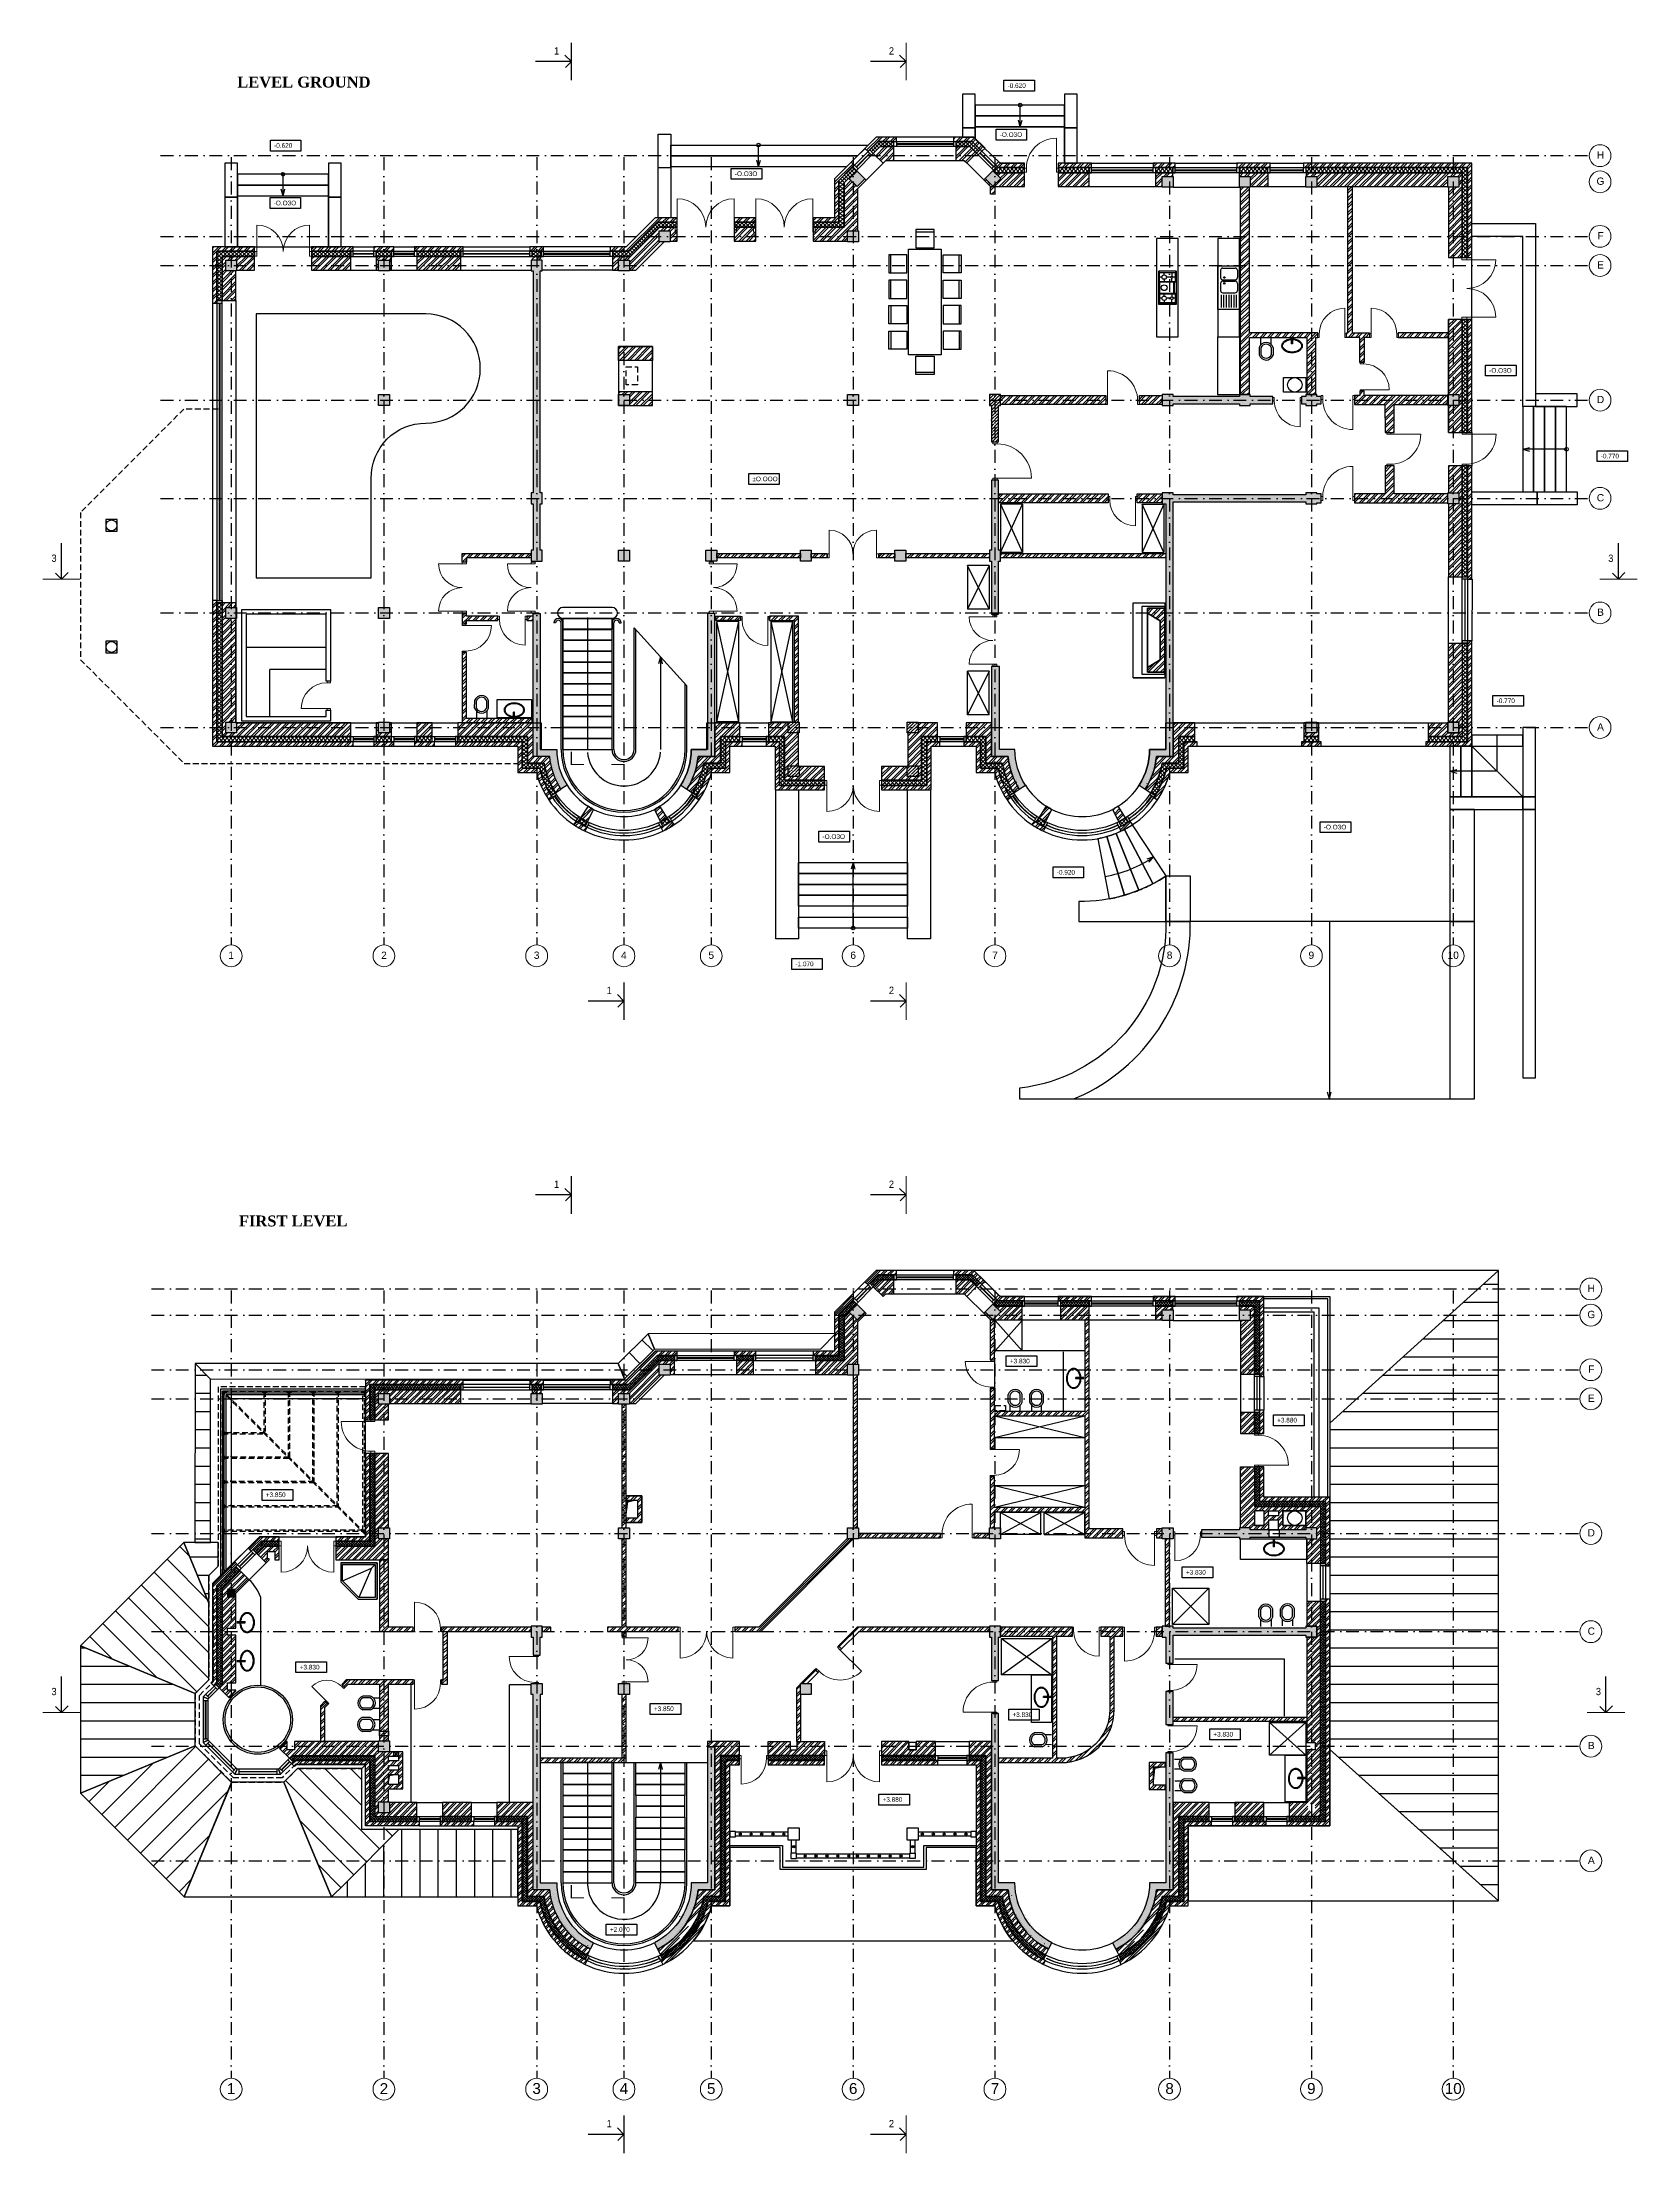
# Model space of a CAD drawing. Header units: millimetres. Extents: x 1177761 to 1329492, y 746793 to 827002.
# Drawn here: x 1178221 to 1222091, y 746793 to 804836 of the extents above; entities that cross this region are included whole.
import ezdxf

# ---------------------------------------------------------------- set-up
doc = ezdxf.new("R2010")
doc.units = ezdxf.units.MM
doc.linetypes.add('HIDDEN', pattern=[9.525, 6.35, -3.175])
doc.linetypes.add('Tengelyvonal', pattern=[670.278, 352.778, -176.389, 0, -141.111])
for name, color, linetype in [('axis', 40, 'Continuous'), ('block', 7, 'Continuous'), ('furniture', 36, 'Continuous'), ('mark', 4, 'Continuous'), ('roof hatch', 253, 'Continuous'), ('seiling', 7, 'Continuous'), ('text', 7, 'Continuous')]:
    doc.layers.add(name, color=color, linetype=linetype)
for name, color, linetype, lineweight in [('door', 251, 'Continuous', 15), ('roof', 251, 'Continuous', 15), ('wall', 5, 'Continuous', 30), ('wall hatch', 251, 'Continuous', 15), ('windows', 4, 'Continuous', 15)]:
    doc.layers.add(name, color=color, linetype=linetype, lineweight=lineweight)
doc.styles.add('GENERATED_STYLE_10', font='')
doc.styles.add('GENERATED_STYLE_13', font='')
doc.styles.add('PStudio', font='pstudio.shx')
doc.styles.get("Standard").update_dxf_attribs({"font": 'arial.ttf'})
doc.styles.get('GENERATED_STYLE_10').set_extended_font_data('Arial Кириллический')
doc.styles.get('GENERATED_STYLE_13').set_extended_font_data('Arial Кириллический', bold=True)
pattern_1 = [(45, (247693.13, 1520210.1), (-53.0330086, 53.0330086), []), (135, (247693.13, 1520210.1), (-53.0330086, -53.0330086), [])]
pattern_2 = [(45, (128037.49, 1520243.03), (-89.802561, 89.802561), []), (45, (128127.29, 1520243.03), (-89.802561, 89.802561), [158.75, -31.75, 0, -31.75])]
pattern_3 = [(45, (128037.49, 1520243.03), (-101.027881, 101.027881), []), (45, (128104.84, 1520243.03), (-101.027881, 101.027881), [])]
pattern_4 = [(135, (59611.6, 1439697.8), (-353.5534, -353.5534), [])]
pattern_5 = [(180, (59611.6, 1439697.8), (-9e-14, -500), [])]
pattern_6 = [(45, (59611.59, 1489089.83), (-101.027881, 101.027881), []), (45, (59678.94, 1489089.83), (-101.027881, 101.027881), [])]

msp = doc.modelspace()

# ---------------------------------------------------------------- texts
at = {"layer": 'mark', "linetype": 'ByBlock', "style": 'PStudio'}
for tag, p in [('-0.620', (1204764, 803579)), ('-O.O3O', (1204547, 802233)), ('-0.620', (1184596, 801934)), ('-O.O3O', (1197265, 801157)), ('-O.O3O', (1184585, 800352)), ('-O.O3O', (1218006, 795750)), ('-0.770', (1221073, 793397)), ('±O.OOO', (1197747, 792767)), ('-0.770', (1218210, 786670)), ('-O.O3O', (1199675, 782937)), ('-O.O3O', (1213458, 783198)), ('-0.920', (1206116, 781954)), ('-1.070', (1198930, 779436)), ('+3.830', (1204828, 768519)), ('+3.880', (1212175, 766895)), ('+3.850', (1184368, 764843)), ('+3.830', (1209668, 762713)), ('+3.830', (1185300, 760106)), ('+3.850', (1195040, 758961)), ('+3.830', (1204897, 758799)), ('+3.830', (1210421, 758261)), ('+3.880', (1201326, 756468)), ('+2.070', (1193830, 752893))]:
    msp.add_attdef(tag, p, '0.000', height=128, dxfattribs=at)
at = {"layer": 'text', "lineweight": 30, "ltscale": 100, "width": 0.9}
for s, p in [('1', (1192294, 804497)), ('2', (1201501, 804497)), ('3', (1178476, 790552)), ('3', (1221279, 790552)), ('1', (1193740, 778674)), ('2', (1201501, 778674)), ('1', (1192294, 773344)), ('2', (1201501, 773344)), ('3', (1178476, 759399)), ('3', (1220939, 759399)), ('1', (1193740, 747521)), ('2', (1201501, 747521))]:
    msp.add_text(s, height=200, dxfattribs=at).set_placement(p)
at = {"layer": 'text'}
for s, insert, char_height, attachment_point, style in [('{\\fTimes New Roman|b1|i0|c0|p18;LEVEL GROUND}', (1183584, 803737), 300, 4, 'GENERATED_STYLE_13'), ('{\\fArial|b0|i0|c0|p32;H}', (1221066, 801736), 200, 5, 'GENERATED_STYLE_10'), ('{\\fArial|b0|i0|c0|p32;G}', (1221066, 801015), 200, 5, 'GENERATED_STYLE_10'), ('{\\fArial|b0|i0|c0|p32;F}', (1221066, 799515), 200, 5, 'GENERATED_STYLE_10'), ('{\\fArial|b0|i0|c0|p32;E}', (1221066, 798715), 200, 5, 'GENERATED_STYLE_10'), ('{\\fArial|b0|i0|c0|p32;D}', (1221066, 795015), 200, 5, 'GENERATED_STYLE_10'), ('{\\fArial|b0|i0|c0|p32;C}', (1221066, 792313), 200, 5, 'GENERATED_STYLE_10'), ('{\\fArial|b0|i0|c0|p32;B}', (1221066, 789168), 200, 5, 'GENERATED_STYLE_10'), ('{\\fArial|b0|i0|c204|p32;А\\fArial |b0|i0|c0|p34;}', (1221066, 786015), 200, 5, 'GENERATED_STYLE_10'), ('\\A1;{\\fArial ￊ￨\ufff0￨￫￫￨\ufff7￥\ufff1￪￨￩|b0|i0|c0|p34;1}', (1183416, 779738), 200, 5, 'GENERATED_STYLE_10'), ('\\A1;{\\fArial ￊ￨\ufff0￨￫￫￨\ufff7￥\ufff1￪￨￩|b0|i0|c0|p34;2}', (1187617, 779738), 200, 5, 'GENERATED_STYLE_10'), ('\\A1;{\\fArial ￊ￨\ufff0￨￫￫￨\ufff7￥\ufff1￪￨￩|b0|i0|c0|p34;3}', (1191815, 779738), 200, 5, 'GENERATED_STYLE_10'), ('\\A1;{\\fArial ￊ￨\ufff0￨￫￫￨\ufff7￥\ufff1￪￨￩|b0|i0|c0|p34;4}', (1194213, 779738), 200, 5, 'GENERATED_STYLE_10'), ('\\A1;{\\fArial ￊ￨\ufff0￨￫￫￨\ufff7￥\ufff1￪￨￩|b0|i0|c0|p34;5}', (1196615, 779738), 200, 5, 'GENERATED_STYLE_10'), ('\\A1;{\\fArial ￊ￨\ufff0￨￫￫￨\ufff7￥\ufff1￪￨￩|b0|i0|c0|p34;6}', (1200518, 779738), 200, 5, 'GENERATED_STYLE_10'), ('\\A1;{\\fArial ￊ￨\ufff0￨￫￫￨\ufff7￥\ufff1￪￨￩|b0|i0|c0|p34;7}', (1204418, 779738), 200, 5, 'GENERATED_STYLE_10'), ('\\A1;{\\fArial ￊ￨\ufff0￨￫￫￨\ufff7￥\ufff1￪￨￩|b0|i0|c0|p34;8}', (1209218, 779738), 200, 5, 'GENERATED_STYLE_10'), ('\\A1;{\\fArial ￊ￨\ufff0￨￫￫￨\ufff7￥\ufff1￪￨￩|b0|i0|c0|p34;9}', (1213115, 779738), 200, 5, 'GENERATED_STYLE_10'), ('\\A1;{\\fArial ￊ￨\ufff0￨￫￫￨\ufff7￥\ufff1￪￨￩|b0|i0|c0|p34;10}', (1217016, 779738), 200, 5, 'GENERATED_STYLE_10'), ('{\\fTimes New Roman|b1|i0|c0|p18;FIRST LEVEL}', (1183629, 772431), 300, 4, 'GENERATED_STYLE_13'), ('{\\fArial|b0|i0|c0|p32;H}', (1220813, 770583), 200, 5, 'GENERATED_STYLE_10'), ('{\\fArial|b0|i0|c0|p32;G}', (1220813, 769862), 200, 5, 'GENERATED_STYLE_10'), ('{\\fArial|b0|i0|c0|p32;F}', (1220813, 768362), 200, 5, 'GENERATED_STYLE_10'), ('{\\fArial|b0|i0|c0|p32;E}', (1220813, 767562), 200, 5, 'GENERATED_STYLE_10'), ('{\\fArial|b0|i0|c0|p32;D}', (1220813, 763862), 200, 5, 'GENERATED_STYLE_10'), ('{\\fArial|b0|i0|c0|p32;C}', (1220813, 761159), 200, 5, 'GENERATED_STYLE_10'), ('{\\fArial|b0|i0|c0|p32;B}', (1220813, 758015), 200, 5, 'GENERATED_STYLE_10'), ('{\\fArial|b0|i0|c204|p32;А\\fArial |b0|i0|c0|p34;}', (1220813, 754862), 200, 5, 'GENERATED_STYLE_10'), ('\\A1;{\\fArial ￊ￨\ufff0￨￫￫￨\ufff7￥\ufff1￪￨￩|b0|i0|c0|p34;1}', (1183416, 748585), 300, 5, 'GENERATED_STYLE_10'), ('\\A1;{\\fArial ￊ￨\ufff0￨￫￫￨\ufff7￥\ufff1￪￨￩|b0|i0|c0|p34;2}', (1187617, 748585), 300, 5, 'GENERATED_STYLE_10'), ('\\A1;{\\fArial ￊ￨\ufff0￨￫￫￨\ufff7￥\ufff1￪￨￩|b0|i0|c0|p34;3}', (1191815, 748585), 300, 5, 'GENERATED_STYLE_10'), ('\\A1;{\\fArial ￊ￨\ufff0￨￫￫￨\ufff7￥\ufff1￪￨￩|b0|i0|c0|p34;4}', (1194213, 748585), 300, 5, 'GENERATED_STYLE_10'), ('\\A1;{\\fArial ￊ￨\ufff0￨￫￫￨\ufff7￥\ufff1￪￨￩|b0|i0|c0|p34;5}', (1196615, 748585), 300, 5, 'GENERATED_STYLE_10'), ('\\A1;{\\fArial ￊ￨\ufff0￨￫￫￨\ufff7￥\ufff1￪￨￩|b0|i0|c0|p34;6}', (1200518, 748585), 300, 5, 'GENERATED_STYLE_10'), ('\\A1;{\\fArial ￊ￨\ufff0￨￫￫￨\ufff7￥\ufff1￪￨￩|b0|i0|c0|p34;7}', (1204418, 748585), 300, 5, 'GENERATED_STYLE_10'), ('\\A1;{\\fArial ￊ￨\ufff0￨￫￫￨\ufff7￥\ufff1￪￨￩|b0|i0|c0|p34;8}', (1209218, 748585), 300, 5, 'GENERATED_STYLE_10'), ('\\A1;{\\fArial ￊ￨\ufff0￨￫￫￨\ufff7￥\ufff1￪￨￩|b0|i0|c0|p34;9}', (1213115, 748585), 300, 5, 'GENERATED_STYLE_10'), ('\\A1;{\\fArial ￊ￨\ufff0￨￫￫￨\ufff7￥\ufff1￪￨￩|b0|i0|c0|p34;10}', (1217016, 748585), 300, 5, 'GENERATED_STYLE_10')]:
    msp.add_mtext(s, dxfattribs=dict(at, insert=insert, char_height=char_height, attachment_point=attachment_point, style=style))

# ---------------------------------------------------------------- blocks, each defined once
blk = doc.blocks.new('DOOR1')
at = {"layer": 'door'}
blk.add_line((50, 114), (50, 976), dxfattribs=at)
for points in [[(50, 114), (50, 0), (0, 0), (0, 114)], [(962, 114), (962, 0), (912, 0), (912, 114)]]:
    blk.add_lwpolyline(points, close=True, dxfattribs=at)
at = {"layer": 'door', "extrusion": (0, 0, -1)}
blk.add_ellipse((50, 114), major_axis=(853, 124), ratio=1, start_param=-1.426136, end_param=0.14466, dxfattribs=at)
blk = doc.blocks.new('DOOR DOUBLE')
for p, q in [((-650, 0), (-650, 650)), ((650, 0), (650, 650)), ((-700, 0), (-650, 0)), ((-700, -114.3), (-700, 0)), ((-650, 0), (-650, -114.3)), ((700, 0), (650, 0)), ((650, 0), (650, -114.3)), ((700, -114.3), (700, 0)), ((-650, -114.3), (-700, -114.3)), ((650, -114.3), (700, -114.3))]:
    blk.add_line(p, q)
for centre, start, end in [((-650, 0), 0, 90), ((650, 0), 90, 180)]:
    blk.add_arc(centre, 650, start, end)
blk = doc.blocks.new('wb1')
at = {"color": 0, "linetype": 'Continuous'}
for p, q in [((-600, -600), (-600, 0)), ((-600, 0), (600, 0)), ((-540, -100), (-200, -100)), ((-540, -170), (-200, -170)), ((-540, -240), (-200, -240)), ((-540, -310), (-200, -310)), ((-540, -380), (-200, -380)), ((-540, -450), (-200, -450)), ((-540, -520), (-200, -520)), ((-140, -140), (-140, -480)), ((120, -80), (-80, -80)), ((120, -540), (-80, -540)), ((180, -140), (180, -480)), ((220, -140), (220, -480)), ((480, -80), (280, -80)), ((480, -540), (280, -540)), ((540, -140), (540, -480)), ((600, 0), (600, -600)), ((600, -600), (-600, -600))]:
    blk.add_line(p, q, dxfattribs=at)
for centre in [(120, -180), (280, -180)]:
    blk.add_circle(centre, 20, dxfattribs=at)
for centre, start, end in [((-80, -140), 90, 180), ((-80, -480), 180, 270), ((120, -140), 0, 90), ((120, -480), 270, 0), ((280, -140), 90, 180), ((280, -480), 180, 270), ((480, -140), 0, 90), ((480, -480), 270, 0)]:
    blk.add_arc(centre, 60, start, end, dxfattribs=at)

# ---------------------------------------------------------------- hatches: boundary and pattern name
at = {"layer": 'roof hatch', "lineweight": -3, "ltscale": 50}
h = msp.add_hatch(dxfattribs=at)
h.set_pattern_fill('ANSI31', color=256, scale=4000, angle=135, style=0)
h.set_pattern_definition(pattern_5)
h.paths.add_polyline_path([(1179273, 756709), (1182427, 758009), (1182427, 759443), (1179273, 760755)])
h.paths.add_polyline_path([(1213627, 757905), (1216192, 755602), (1218265, 753743), (1218265, 771075), (1213627, 766879)])
h = msp.add_hatch(dxfattribs=at)
h.set_pattern_fill('ANSI31', color=256, scale=4000, angle=90, style=0)
h.set_pattern_definition(pattern_4)
h.paths.add_polyline_path([(1194057, 768514), (1194232, 768093), (1195053, 768914), (1194878, 769335)])
h = msp.add_hatch(dxfattribs=at)
h.set_pattern_fill('ANSI31', color=256, scale=4000, angle=135, style=0)
h.set_pattern_definition(pattern_5)
h.paths.add_polyline_path([(1182423, 768512), (1182421, 763595), (1182847, 763595), (1182847, 768088)])
h = msp.add_hatch(dxfattribs=at)
h.set_pattern_fill('ANSI31', color=256, scale=4000, angle=90, style=0)
h.set_pattern_definition(pattern_4)
h.paths.add_polyline_path([(1188028, 755705), (1187005, 755705), (1187005, 757385), (1185243, 757385), (1184866, 757008), (1186178, 753854), (1186523, 754199)])
h.paths.add_polyline_path([(1179273, 760755), (1182427, 759443), (1182806, 759822), (1182806, 761924), (1182113, 763595)])
h = msp.add_hatch(dxfattribs=at)
h.set_pattern_fill('ANSI31', color=256, scale=4000, angle=135, style=0)
h.set_pattern_definition(pattern_5)
h.paths.add_polyline_path([(1182113, 763595), (1182806, 761924), (1182806, 762693), (1183056, 762942), (1183056, 763595)])
h = msp.add_hatch(dxfattribs=at)
h.set_pattern_fill('ANSI31', color=256, scale=4000, style=0)
h.set_pattern_definition([(45, (59611.6, 1439697.8), (-353.5534, 353.5534), [])])
h.paths.add_polyline_path([(1182126, 753854), (1183428, 756997), (1182427, 758009), (1179273, 756709)])
h = msp.add_hatch(dxfattribs=at)
h.set_pattern_fill('ANSI31', color=256, scale=4000, angle=45, style=0)
h.set_pattern_definition([(90, (59611.6, 1439697.8), (-500, 9e-14), [])])
h.paths.add_polyline_path([(1191301, 755705), (1188028, 755705), (1186523, 754199), (1186178, 753854), (1191301, 753854)])
at = {"layer": 'seiling', "lineweight": -3, "ltscale": 50}
for points in [[(1194276, 764762), (1194590, 764762), (1194333, 764697), (1194276, 764262)], [(1208778, 757425), (1209092, 757425), (1208825, 757376), (1208778, 756925)]]:
    msp.add_hatch(color=256, dxfattribs=at).paths.add_polyline_path(points)
h = msp.add_hatch(color=7, dxfattribs=at)
h.paths.add_polyline_path([(1212332, 764465), (1212967, 764465), (1212380, 764415), (1212332, 764065)])
h.paths.add_polyline_path([(1211942, 764465), (1212212, 764465), (1211964, 764446), (1211942, 764325)])
h.paths.add_polyline_path([(1211942, 764205), (1212212, 764205), (1211964, 764186), (1211942, 764065)])
h.paths.add_polyline_path([(1211552, 764465), (1211822, 764465), (1211585, 764428), (1211552, 764065)])
h = msp.add_hatch(color=256, dxfattribs=at)
h.paths.add_polyline_path([(1187745, 757470), (1188015, 757470), (1187776, 757438), (1187745, 757335)])
h.paths.add_polyline_path([(1187745, 757215), (1188015, 757215), (1187784, 757176), (1187745, 756945)])
at = {"layer": 'wall', "lineweight": -3, "ltscale": 50}
msp.add_hatch(color=256, dxfattribs=at).paths.add_polyline_path([(1183316, 762102), (1183516, 762102), (1183516, 762302), (1183316, 762302)])
at = {"layer": 'wall hatch', "lineweight": -3, "ltscale": 100}
h = msp.add_hatch(dxfattribs=at)
h.set_pattern_fill('ANSI32', color=256, scale=15, style=0)
h.set_pattern_definition(pattern_3)
h.paths.add_polyline_path([(1183546, 788998), (1183266, 788998), (1183266, 789298), (1183546, 789298), (1183546, 789422), (1183166, 789422), (1183166, 785748), (1186705, 785748), (1186705, 786128), (1183566, 786128), (1183566, 785848), (1183266, 785848), (1183266, 786148), (1183546, 786148)], flags=17)
h.paths.add_polyline_path([(1186770, 785608), (1183026, 785608), (1183026, 789422), (1183026, 789487), (1182906, 789487), (1182906, 785488), (1186770, 785488)])
h.paths.add_polyline_path([(1187820, 786128), (1187766, 786128), (1187766, 785848), (1187466, 785848), (1187466, 786128), (1187405, 786128), (1187405, 785748), (1187820, 785748)])
h.paths.add_polyline_path([(1187885, 785608), (1187340, 785608), (1187340, 785488), (1187885, 785488)])
h.paths.add_polyline_path([(1189010, 785608), (1188455, 785608), (1188455, 785488), (1189010, 785488)])
h.paths.add_polyline_path([(1188945, 786128), (1188520, 786128), (1188520, 785748), (1188945, 785748)])
edge = h.paths.add_edge_path()
edge.add_line((1191716, 786128), (1191691, 786128))
edge.add_line((1191691, 786128), (1189645, 786128))
edge.add_line((1189645, 786128), (1189645, 785748))
edge.add_line((1189645, 785748), (1191561, 785748))
edge.add_line((1191561, 785748), (1191561, 785018))
edge.add_line((1191561, 785018), (1192018, 785018))
edge.add_arc((1194216, 785398), 2230, 189.81129, 212.32242)
edge.add_line((1192331, 784205), (1192483, 784302))
edge.add_arc((1194216, 785398), 2050, 185.59874, 212.32242, ccw=False)
edge.add_line((1192175, 785198), (1191715, 785198))
edge.add_line((1191715, 785198), (1191716, 786128))
edge = h.paths.add_edge_path()
edge.add_line((1191903, 784878), (1191421, 784878))
edge.add_line((1191421, 784878), (1191421, 785608))
edge.add_line((1191421, 785608), (1189645, 785608))
edge.add_line((1189645, 785608), (1189580, 785608))
edge.add_line((1189580, 785608), (1189580, 785488))
edge.add_line((1189580, 785488), (1191301, 785488))
edge.add_line((1191301, 785488), (1191301, 784758))
edge.add_line((1191301, 784758), (1191809, 784758))
edge.add_arc((1194216, 785398), 2490, 194.89379, 213.81775)
edge.add_line((1192147, 784012), (1192247, 784079))
edge.add_arc((1194216, 785398), 2370, 192.67434, 213.81775, ccw=False)
edge = h.paths.add_edge_path()
edge.add_arc((1194216, 785398), 1850, 237.73273, 243.1742, ccw=False)
edge.add_line((1193228, 783833), (1193025, 783512))
edge.add_arc((1194216, 785398), 2230, 237.73273, 243.1742)
edge.add_line((1193209, 783408), (1193381, 783747))
edge = h.paths.add_edge_path()
edge.add_line((1192899, 783427), (1192832, 783328))
edge.add_arc((1194216, 785398), 2490, 236.23739, 244.66953)
edge.add_line((1193150, 783147), (1193202, 783256))
edge.add_arc((1194216, 785398), 2370, 236.23739, 244.66953, ccw=False)
edge = h.paths.add_edge_path()
edge.add_arc((1194216, 785398), 1850, 296.8258, 302.26727, ccw=False)
edge.add_line((1195051, 783747), (1195222, 783408))
edge.add_arc((1194216, 785398), 2230, 296.8258, 302.26727)
edge.add_line((1195406, 783512), (1195203, 783833))
edge = h.paths.add_edge_path()
edge.add_line((1195600, 783328), (1195533, 783427))
edge.add_arc((1194216, 785398), 2370, 295.33047, 303.76261, ccw=False)
edge.add_line((1195230, 783256), (1195281, 783147))
edge.add_arc((1194216, 785398), 2490, 295.33047, 303.76261)
edge = h.paths.add_edge_path()
edge.add_line((1197404, 786128), (1196716, 786128))
edge.add_line((1196716, 786128), (1196716, 785398))
edge.add_line((1196716, 785398), (1196716, 785198))
edge.add_line((1196716, 785198), (1196256, 785198))
edge.add_arc((1194216, 785398), 2050, 327.67758, 354.40126, ccw=False)
edge.add_line((1195948, 784302), (1196100, 784205))
edge.add_arc((1194216, 785398), 2230, 327.67758, 350.18871)
edge.add_line((1196413, 785018), (1196871, 785018))
edge.add_line((1196871, 785018), (1196871, 785748))
edge.add_line((1196871, 785748), (1197404, 785748))
edge.add_line((1197404, 785748), (1197404, 786128))
edge = h.paths.add_edge_path()
edge.add_line((1197469, 785608), (1197011, 785608))
edge.add_line((1197011, 785608), (1197011, 784878))
edge.add_line((1197011, 784878), (1196528, 784878))
edge.add_arc((1194216, 785398), 2370, 327.67758, 347.32566, ccw=False)
edge.add_arc((1194216, 785398), 2370, 326.18225, 327.67758, ccw=False)
edge.add_line((1196185, 784079), (1196284, 784012))
edge.add_arc((1194216, 785398), 2490, 326.18225, 345.10621)
edge.add_line((1196622, 784758), (1197131, 784758))
edge.add_line((1197131, 784758), (1197131, 785488))
edge.add_line((1197131, 785488), (1197469, 785488))
edge.add_line((1197469, 785488), (1197469, 785608))
h.paths.add_polyline_path([(1199012, 785848), (1198732, 785848), (1198732, 786128), (1198194, 786128), (1198194, 785748), (1198632, 785748), (1198632, 784548), (1199731, 784548), (1199731, 784928), (1199032, 784928), (1199032, 784648), (1198732, 784648), (1198732, 784948), (1199012, 784948)])
h.paths.add_polyline_path([(1199731, 784408), (1198492, 784408), (1198492, 785608), (1198194, 785608), (1198129, 785608), (1198129, 785488), (1198372, 785488), (1198372, 784288), (1199731, 784288)])
h.paths.add_polyline_path([(1202661, 785488), (1202904, 785488), (1202904, 785608), (1202541, 785608), (1202541, 784408), (1201301, 784408), (1201301, 784288), (1202661, 784288)])
h.paths.add_polyline_path([(1202401, 785748), (1202839, 785748), (1202839, 786128), (1202301, 786128), (1202301, 785848), (1202021, 785848), (1202021, 784948), (1202301, 784948), (1202301, 784648), (1202001, 784648), (1202001, 784928), (1201301, 784928), (1201301, 784548), (1202401, 784548)])
edge = h.paths.add_edge_path()
edge.add_line((1204317, 786128), (1204292, 786128))
edge.add_line((1204292, 786128), (1203629, 786128))
edge.add_line((1203629, 786128), (1203629, 785748))
edge.add_line((1203629, 785748), (1204162, 785748))
edge.add_line((1204162, 785748), (1204162, 785018))
edge.add_line((1204162, 785018), (1204619, 785018))
edge.add_arc((1206817, 785398), 2230, 189.81129, 212.32242)
edge.add_line((1204932, 784205), (1205084, 784302))
edge.add_arc((1206817, 785398), 2050, 185.59874, 212.32242, ccw=False)
edge.add_line((1204777, 785198), (1204317, 785198))
edge.add_line((1204317, 785198), (1204317, 785398))
edge.add_line((1204317, 785398), (1204317, 785398))
edge.add_line((1204317, 785398), (1204317, 786128))
edge = h.paths.add_edge_path()
edge.add_line((1204505, 784878), (1204022, 784878))
edge.add_line((1204022, 784878), (1204022, 785608))
edge.add_line((1204022, 785608), (1203629, 785608))
edge.add_line((1203629, 785608), (1203564, 785608))
edge.add_line((1203564, 785608), (1203564, 785488))
edge.add_line((1203564, 785488), (1203902, 785488))
edge.add_line((1203902, 785488), (1203902, 784758))
edge.add_line((1203902, 784758), (1204410, 784758))
edge.add_arc((1206817, 785398), 2490, 194.89379, 213.81776)
edge.add_line((1204748, 784012), (1204848, 784079))
edge.add_arc((1206817, 785398), 2370, 192.67434, 213.81776, ccw=False)
edge = h.paths.add_edge_path()
edge.add_line((1205500, 783427), (1205433, 783328))
edge.add_arc((1206817, 785398), 2490, 236.2374, 244.66953)
edge.add_line((1205751, 783147), (1205803, 783256))
edge.add_arc((1206817, 785398), 2370, 236.2374, 244.66953, ccw=False)
edge = h.paths.add_edge_path()
edge.add_arc((1206817, 785398), 1850, 237.73274, 243.1742, ccw=False)
edge.add_line((1205829, 783833), (1205626, 783512))
edge.add_arc((1206817, 785398), 2230, 237.73274, 243.1742)
edge.add_line((1205810, 783408), (1205982, 783747))
edge = h.paths.add_edge_path()
edge.add_arc((1206817, 785398), 1850, 296.8258, 302.26729, ccw=False)
edge.add_line((1207652, 783747), (1207823, 783408))
edge.add_arc((1206817, 785398), 2230, 296.8258, 302.26728)
edge.add_line((1208007, 783512), (1207804, 783833))
edge = h.paths.add_edge_path()
edge.add_line((1208201, 783328), (1208134, 783427))
edge.add_arc((1206817, 785398), 2370, 295.33047, 303.76262, ccw=False)
edge.add_line((1207831, 783256), (1207882, 783147))
edge.add_arc((1206817, 785398), 2490, 295.33047, 303.76262)
edge = h.paths.add_edge_path()
edge.add_line((1209974, 785608), (1209612, 785608))
edge.add_line((1209612, 785608), (1209612, 784878))
edge.add_line((1209612, 784878), (1209129, 784878))
edge.add_arc((1206817, 785398), 2370, 327.67759, 347.32566, ccw=False)
edge.add_arc((1206817, 785398), 2370, 326.18226, 327.67759, ccw=False)
edge.add_line((1208786, 784079), (1208886, 784012))
edge.add_arc((1206817, 785398), 2490, 326.18226, 345.10621)
edge.add_line((1209223, 784758), (1209732, 784758))
edge.add_line((1209732, 784758), (1209732, 785488))
edge.add_line((1209732, 785488), (1209974, 785488))
edge.add_line((1209974, 785488), (1209974, 785608))
edge = h.paths.add_edge_path()
edge.add_line((1209909, 786128), (1209317, 786128))
edge.add_line((1209317, 786128), (1209317, 785398))
edge.add_line((1209317, 785398), (1209317, 785398))
edge.add_line((1209317, 785398), (1209317, 785198))
edge.add_line((1209317, 785198), (1208857, 785198))
edge.add_arc((1206817, 785398), 2050, 327.67759, 354.40126, ccw=False)
edge.add_line((1208549, 784302), (1208701, 784205))
edge.add_arc((1206817, 785398), 2230, 327.67759, 350.18871)
edge.add_line((1209014, 785018), (1209472, 785018))
edge.add_line((1209472, 785018), (1209472, 785748))
edge.add_line((1209472, 785748), (1209909, 785748))
edge.add_line((1209909, 785748), (1209909, 786128))
h.paths.add_polyline_path([(1213324, 786128), (1213267, 786128), (1213267, 785848), (1212967, 785848), (1212967, 786128), (1212909, 786128), (1212909, 785748), (1213324, 785748)])
h.paths.add_polyline_path([(1213389, 785608), (1212844, 785608), (1212844, 785488), (1213389, 785488)])
h.paths.add_polyline_path([(1217527, 788378), (1217407, 788378), (1217407, 785608), (1216334, 785608), (1216259, 785608), (1216259, 785488), (1217527, 785488)])
h.paths.add_polyline_path([(1216334, 785748), (1216334, 786128), (1216867, 786128), (1216867, 785848), (1217167, 785848), (1217167, 786148), (1216887, 786148), (1216887, 788313), (1217267, 788313), (1217267, 785748)], flags=17)
h.paths.add_polyline_path([(1217267, 793188), (1216887, 793188), (1216887, 792448), (1217167, 792448), (1217167, 792148), (1216887, 792148), (1216887, 790143), (1217267, 790143)])
h.paths.add_polyline_path([(1217527, 793188), (1217407, 793188), (1217407, 790078), (1217527, 790078)])
h.paths.add_polyline_path([(1217527, 797218), (1217407, 797218), (1217407, 794108), (1217527, 794108)])
h.paths.add_polyline_path([(1217267, 797218), (1216887, 797218), (1216887, 795148), (1217167, 795148), (1217167, 794848), (1216887, 794848), (1216887, 794108), (1217267, 794108)])
h.paths.add_polyline_path([(1216867, 801148), (1217167, 801148), (1217167, 800848), (1216887, 800848), (1216887, 798918), (1217267, 798918), (1217267, 801248), (1212974, 801248), (1212974, 801148), (1213267, 801148), (1213267, 800868), (1216867, 800868)], flags=17)
h.paths.add_polyline_path([(1217527, 801508), (1212909, 801508), (1212909, 801388), (1217407, 801388), (1217407, 798918), (1217527, 798918)])
h.paths.add_polyline_path([(1211924, 801248), (1211134, 801248), (1211134, 801148), (1211437, 801148), (1211437, 800868), (1211924, 800868)])
h.paths.add_polyline_path([(1211989, 801508), (1211069, 801508), (1211069, 801388), (1211989, 801388)])
h.paths.add_polyline_path([(1209017, 801148), (1209304, 801148), (1209304, 801248), (1208834, 801248), (1208834, 800868), (1209017, 800868)])
h.paths.add_polyline_path([(1209369, 801508), (1208769, 801508), (1208769, 801388), (1209369, 801388)])
h.paths.add_polyline_path([(1207004, 801248), (1206153, 801248), (1206153, 800868), (1207004, 800868)])
h.paths.add_polyline_path([(1207069, 801508), (1206153, 801508), (1206153, 801388), (1207069, 801388)])
h.paths.add_polyline_path([(1205233, 801508), (1204557, 801508), (1204518, 801547), (1204433, 801462), (1204507, 801388), (1205233, 801388)])
h.paths.add_polyline_path([(1205233, 801248), (1204449, 801248), (1204380, 801318), (1204362, 801299), (1204574, 801087), (1204362, 800875), (1204150, 801087), (1204111, 801049), (1204292, 800868), (1205233, 800868)])
h.paths.add_polyline_path([(1203913, 801784), (1203730, 801968), (1203340, 801968), (1203340, 801588), (1203572, 801588), (1203645, 801516)])
h.paths.add_polyline_path([(1203837, 802228), (1203275, 802228), (1203275, 802108), (1203340, 802108), (1203788, 802108), (1204012, 801883), (1204058, 801837), (1204143, 801922)])
h.paths.add_polyline_path([(1201640, 801968), (1201261, 801968), (1201072, 801779), (1201340, 801510), (1201418, 801588), (1201640, 801588)])
h.paths.add_polyline_path([(1201203, 802108), (1201640, 802108), (1201705, 802108), (1201705, 802228), (1201153, 802228), (1200842, 801917), (1200927, 801832)])
h.paths.add_polyline_path([(1200506, 801411), (1200552, 801457), (1200467, 801542), (1200006, 801081), (1200006, 800009), (1199415, 800009), (1199415, 799889), (1200126, 799889), (1200126, 801032)])
h.paths.add_polyline_path([(1200646, 800816), (1200874, 801044), (1200836, 801082), (1200624, 800870), (1200411, 801082), (1200624, 801294), (1200605, 801312), (1200266, 800974), (1200266, 799749), (1199415, 799749), (1199415, 799369), (1200366, 799369), (1200366, 799649), (1200646, 799649)])
h.paths.add_polyline_path([(1197845, 799749), (1197245, 799749), (1197245, 799369), (1197845, 799369)])
h.paths.add_polyline_path([(1197845, 800009), (1197245, 800009), (1197245, 799889), (1197845, 799889)])
h.paths.add_polyline_path([(1195675, 799749), (1195185, 799749), (1194385, 798949), (1193901, 798949), (1193901, 798569), (1194066, 798569), (1194066, 798849), (1194366, 798849), (1194366, 798569), (1194543, 798569), (1195323, 799349), (1195187, 799349), (1195187, 799649), (1195487, 799649), (1195487, 799369), (1195675, 799369)])
h.paths.add_polyline_path([(1195127, 799889), (1195675, 799889), (1195675, 800009), (1195077, 800009), (1194278, 799209), (1193836, 799209), (1193836, 799089), (1194327, 799089)])
h.paths.add_polyline_path([(1191941, 798949), (1191691, 798949), (1191691, 798849), (1191941, 798849)])
h.paths.add_polyline_path([(1192006, 799209), (1191626, 799209), (1191626, 799089), (1192006, 799089)])
h.paths.add_polyline_path([(1189731, 798949), (1188525, 798949), (1188525, 798569), (1189731, 798569)])
h.paths.add_polyline_path([(1189796, 799209), (1188455, 799209), (1188455, 799089), (1189796, 799089)])
h.paths.add_polyline_path([(1187825, 798949), (1187405, 798949), (1187405, 798569), (1187466, 798569), (1187466, 798849), (1187766, 798849), (1187766, 798569), (1187825, 798569)])
h.paths.add_polyline_path([(1187885, 799209), (1187340, 799209), (1187340, 799089), (1187885, 799089)])
h.paths.add_polyline_path([(1186770, 799209), (1185629, 799209), (1185629, 799089), (1186770, 799089)])
h.paths.add_polyline_path([(1186705, 798949), (1185629, 798949), (1185629, 798569), (1186705, 798569)])
h.paths.add_polyline_path([(1184059, 798949), (1183166, 798949), (1183166, 797732), (1183546, 797732), (1183546, 798549), (1183266, 798549), (1183266, 798849), (1183566, 798849), (1183566, 798569), (1184059, 798569)], flags=16)
h.paths.add_polyline_path([(1184059, 799209), (1182906, 799209), (1182906, 797667), (1183026, 797667), (1183026, 799089), (1184059, 799089)])
h = msp.add_hatch(dxfattribs=at)
h.set_pattern_fill('ANSI37', color=256, scale=600, style=0)
h.set_pattern_definition(pattern_1)
edge = h.paths.add_edge_path()
edge.add_line((1208082, 783394), (1208007, 783512))
edge.add_arc((1206817, 785398), 2230, 296.8258, 302.26728, ccw=False)
edge.add_line((1207823, 783408), (1207886, 783283))
edge.add_arc((1206817, 785398), 2370, 296.8258, 302.26728)
edge = h.paths.add_edge_path()
edge.add_arc((1206817, 785398), 2230, 237.73274, 243.1742, ccw=False)
edge.add_line((1205626, 783512), (1205552, 783394))
edge.add_arc((1206817, 785398), 2370, 237.73274, 243.1742)
edge.add_line((1205747, 783283), (1205810, 783408))
h.paths.add_polyline_path([(1200266, 800974), (1200605, 801312), (1200506, 801411), (1200126, 801032), (1200126, 799889), (1199415, 799889), (1199415, 799749), (1200266, 799749)])
h.paths.add_polyline_path([(1201640, 802108), (1201203, 802108), (1200973, 801878), (1201072, 801779), (1201261, 801968), (1201640, 801968)])
h.paths.add_polyline_path([(1203788, 802108), (1203340, 802108), (1203340, 801968), (1203730, 801968), (1203913, 801784), (1204012, 801883)])
h.paths.add_polyline_path([(1205233, 801388), (1204507, 801388), (1204479, 801417), (1204380, 801318), (1204449, 801248), (1205233, 801248)])
edge = h.paths.add_edge_path()
edge.add_arc((1194216, 785398), 2230, 296.8258, 302.26727, ccw=False)
edge.add_line((1195222, 783408), (1195285, 783283))
edge.add_arc((1194216, 785398), 2370, 296.8258, 302.26727)
edge.add_line((1195481, 783394), (1195406, 783512))
edge = h.paths.add_edge_path()
edge.add_arc((1194216, 785398), 2230, 237.73273, 243.1742, ccw=False)
edge.add_line((1193025, 783512), (1192950, 783394))
edge.add_arc((1194216, 785398), 2370, 237.73273, 243.1742)
edge.add_line((1193146, 783283), (1193209, 783408))
h.paths.add_polyline_path([(1202541, 785608), (1202839, 785608), (1202839, 785748), (1202401, 785748), (1202401, 784548), (1201301, 784548), (1201301, 784408), (1202541, 784408)])
h.paths.add_polyline_path([(1199731, 784548), (1198632, 784548), (1198632, 785748), (1198194, 785748), (1198194, 785608), (1198492, 785608), (1198492, 784408), (1199731, 784408)])
edge = h.paths.add_edge_path()
edge.add_line((1197011, 785608), (1197404, 785608))
edge.add_line((1197404, 785608), (1197404, 785748))
edge.add_line((1197404, 785748), (1196871, 785748))
edge.add_line((1196871, 785748), (1196871, 785018))
edge.add_line((1196871, 785018), (1196413, 785018))
edge.add_arc((1194216, 785398), 2230, 327.67758, 350.18871, ccw=False)
edge.add_line((1196100, 784205), (1196218, 784131))
edge.add_arc((1194216, 785398), 2370, 327.67758, 347.32566)
edge.add_line((1196528, 784878), (1197011, 784878))
edge.add_line((1197011, 784878), (1197011, 785608))
edge = h.paths.add_edge_path()
edge.add_line((1209612, 785608), (1209909, 785608))
edge.add_line((1209909, 785608), (1209909, 785748))
edge.add_line((1209909, 785748), (1209472, 785748))
edge.add_line((1209472, 785748), (1209472, 785018))
edge.add_line((1209472, 785018), (1209014, 785018))
edge.add_arc((1206817, 785398), 2230, 327.67759, 350.18871, ccw=False)
edge.add_line((1208701, 784205), (1208820, 784131))
edge.add_arc((1206817, 785398), 2370, 327.67759, 347.32566)
edge.add_line((1209129, 784878), (1209612, 784878))
edge.add_line((1209612, 784878), (1209612, 785608))
edge = h.paths.add_edge_path()
edge.add_line((1204619, 785018), (1204162, 785018))
edge.add_line((1204162, 785018), (1204162, 785748))
edge.add_line((1204162, 785748), (1203629, 785748))
edge.add_line((1203629, 785748), (1203629, 785608))
edge.add_line((1203629, 785608), (1204022, 785608))
edge.add_line((1204022, 785608), (1204022, 784878))
edge.add_line((1204022, 784878), (1204505, 784878))
edge.add_arc((1206817, 785398), 2370, 192.67434, 212.32242)
edge.add_line((1204814, 784131), (1204932, 784205))
edge.add_arc((1206817, 785398), 2230, 189.81129, 212.32242, ccw=False)
h.paths.add_polyline_path([(1217407, 788313), (1217267, 788313), (1217267, 785748), (1216324, 785748), (1216324, 785608), (1217407, 785608)])
h.paths.add_polyline_path([(1217407, 797218), (1217267, 797218), (1217267, 794108), (1217407, 794108)])
h.paths.add_polyline_path([(1217407, 793188), (1217267, 793188), (1217267, 790143), (1217407, 790143)])
h.paths.add_polyline_path([(1209304, 801388), (1208834, 801388), (1208834, 801248), (1209304, 801248)])
h.paths.add_polyline_path([(1211914, 801388), (1211134, 801388), (1211134, 801248), (1211914, 801248)])
h.paths.add_polyline_path([(1217407, 801388), (1212964, 801388), (1212964, 801248), (1217267, 801248), (1217267, 798918), (1217407, 798918)])
h.paths.add_polyline_path([(1197845, 799889), (1197245, 799889), (1197245, 799749), (1197845, 799749)])
h.paths.add_polyline_path([(1207004, 801388), (1206153, 801388), (1206153, 801248), (1207004, 801248)])
h.paths.add_polyline_path([(1183166, 798949), (1184059, 798949), (1184059, 799089), (1183026, 799089), (1183026, 797732), (1183166, 797732)])
h.paths.add_polyline_path([(1186705, 799089), (1185629, 799089), (1185629, 798949), (1186705, 798949)])
h.paths.add_polyline_path([(1187825, 799089), (1187405, 799089), (1187405, 798949), (1187825, 798949)])
h.paths.add_polyline_path([(1189731, 799089), (1188520, 799089), (1188520, 798949), (1189731, 798949)])
h.paths.add_polyline_path([(1191941, 799089), (1191691, 799089), (1191691, 798949), (1191941, 798949)])
h.paths.add_polyline_path([(1195185, 799749), (1195675, 799749), (1195675, 799889), (1195127, 799889), (1194327, 799089), (1193901, 799089), (1193901, 798949), (1194385, 798949)])
h.paths.add_polyline_path([(1186705, 785748), (1183166, 785748), (1183166, 789422), (1183026, 789422), (1183026, 785608), (1186705, 785608)])
edge = h.paths.add_edge_path()
edge.add_line((1192018, 785018), (1191561, 785018))
edge.add_line((1191561, 785018), (1191561, 785748))
edge.add_line((1191561, 785748), (1189645, 785748))
edge.add_line((1189645, 785748), (1189645, 785608))
edge.add_line((1189645, 785608), (1191421, 785608))
edge.add_line((1191421, 785608), (1191421, 784878))
edge.add_line((1191421, 784878), (1191903, 784878))
edge.add_arc((1194216, 785398), 2370, 192.67434, 212.32242)
edge.add_line((1192213, 784131), (1192331, 784205))
edge.add_arc((1194216, 785398), 2230, 189.81129, 212.32242, ccw=False)
h.paths.add_polyline_path([(1188945, 785748), (1188520, 785748), (1188520, 785608), (1188945, 785608)])
h.paths.add_polyline_path([(1187820, 785748), (1187405, 785748), (1187405, 785608), (1187820, 785608)])
at = {"layer": 'wall hatch', "lineweight": -3, "ltscale": 50}
h = msp.add_hatch(dxfattribs=at)
h.set_pattern_fill('ANSI35', color=256, scale=20, style=0)
h.set_pattern_definition(pattern_2)
edge = h.paths.add_edge_path()
edge.add_line((1213384, 792423), (1213267, 792423))
edge.add_line((1213267, 792423), (1213267, 792448))
edge.add_line((1213267, 792448), (1212967, 792448))
edge.add_line((1212967, 792448), (1212967, 792398))
edge.add_line((1212967, 792398), (1209317, 792398))
edge.add_line((1209317, 792398), (1209317, 792448))
edge.add_line((1209317, 792448), (1209017, 792448))
edge.add_line((1209017, 792448), (1209017, 792423))
edge.add_line((1209017, 792423), (1209017, 792173))
edge.add_line((1209017, 792173), (1209017, 792148))
edge.add_line((1209017, 792148), (1209117, 792148))
edge.add_line((1209117, 792148), (1209117, 785398))
edge.add_line((1209117, 785398), (1208667, 785398))
edge.add_arc((1206817, 785398), 1850, -32.32242, 0, ccw=False)
edge.add_line((1208380, 784409), (1208549, 784302))
edge.add_arc((1206817, 785398), 2050, 327.67758, 354.40126)
edge.add_line((1208857, 785198), (1209317, 785198))
edge.add_line((1209317, 785198), (1209317, 785398))
edge.add_line((1209317, 785398), (1209317, 785398))
edge.add_line((1209317, 785398), (1209317, 792148))
edge.add_line((1209317, 792148), (1209317, 792148))
edge.add_line((1209317, 792148), (1209317, 792198))
edge.add_line((1209317, 792198), (1212967, 792198))
edge.add_line((1212967, 792198), (1212967, 792148))
edge.add_line((1212967, 792148), (1213267, 792148))
edge.add_line((1213267, 792148), (1213267, 792173))
edge.add_line((1213267, 792173), (1213384, 792173))
edge.add_line((1213384, 792173), (1213384, 792423))
h.paths.add_polyline_path([(1213384, 795098), (1213267, 795098), (1213267, 795148), (1212967, 795148), (1212967, 795098), (1212847, 795098), (1212847, 794898), (1212967, 794898), (1212967, 794848), (1213267, 794848), (1213267, 794898), (1213384, 794898)])
h.paths.add_polyline_path([(1212057, 795098), (1211437, 795098), (1211437, 795148), (1211137, 795148), (1211137, 795098), (1209317, 795098), (1209317, 795148), (1209017, 795148), (1209017, 794848), (1209317, 794848), (1209317, 794898), (1211137, 794898), (1211137, 794848), (1211437, 794848), (1211437, 794898), (1212057, 794898)])
h.paths.add_polyline_path([(1211437, 801148), (1211437, 800848), (1211137, 800848), (1211137, 801148)])
h.paths.add_polyline_path([(1209317, 801148), (1209317, 800848), (1209017, 800848), (1209017, 801148)])
h.paths.add_polyline_path([(1213267, 801148), (1213267, 800848), (1212967, 800848), (1212967, 801148)])
h.paths.add_polyline_path([(1217167, 801148), (1217167, 800848), (1216867, 800848), (1216867, 801148)])
h.paths.add_polyline_path([(1217167, 792448), (1217167, 792148), (1216867, 792148), (1216867, 792448)])
h.paths.add_polyline_path([(1217167, 795148), (1217167, 794848), (1216867, 794848), (1216867, 795148)])
h.paths.add_polyline_path([(1217167, 786148), (1217167, 785848), (1216867, 785848), (1216867, 786148)])
h.paths.add_polyline_path([(1213267, 786148), (1213267, 785848), (1212967, 785848), (1212967, 786148)], flags=17)
h.paths.add_polyline_path([(1204362, 801299), (1204150, 801087), (1204362, 800875), (1204574, 801087)])
h.paths.add_polyline_path([(1200624, 801294), (1200836, 801082), (1200624, 800870), (1200411, 801082)])
h.paths.add_polyline_path([(1204567, 795148), (1204267, 795148), (1204267, 794848), (1204317, 794848), (1204317, 793848), (1204517, 793848), (1204517, 794848), (1204567, 794848)])
h.paths.add_polyline_path([(1204267, 795148), (1204267, 794848), (1204317, 794848), (1204317, 793848), (1204517, 793848), (1204517, 794848), (1204567, 794848), (1204567, 795148)], flags=17)
h.paths.add_polyline_path([(1200666, 799649), (1200666, 799349), (1200366, 799349), (1200366, 799649)])
h.paths.add_polyline_path([(1200666, 795148), (1200666, 794848), (1200366, 794848), (1200366, 795148)])
h.paths.add_polyline_path([(1201967, 790873), (1201967, 790573), (1201667, 790573), (1201667, 790873)])
h.paths.add_polyline_path([(1199366, 790873), (1199366, 790573), (1199066, 790573), (1199066, 790873)])
edge = h.paths.add_edge_path()
edge.add_line((1204542, 787676), (1204317, 787676))
edge.add_line((1204317, 787676), (1204317, 785398))
edge.add_line((1204317, 785398), (1204317, 785398))
edge.add_line((1204317, 785398), (1204317, 785198))
edge.add_line((1204317, 785198), (1204777, 785198))
edge.add_arc((1206817, 785398), 2050, 185.59874, 212.32242)
edge.add_line((1205084, 784302), (1205253, 784409))
edge.add_arc((1206817, 785398), 1850, 180, 212.32242, ccw=False)
edge.add_line((1204967, 785398), (1204542, 785398))
edge.add_line((1204542, 785398), (1204542, 787676))
h.paths.add_polyline_path([(1204567, 790873), (1204517, 790873), (1204517, 792798), (1204317, 792798), (1204317, 790873), (1204267, 790873), (1204267, 790573), (1204317, 790573), (1204317, 789116), (1204517, 789116), (1204517, 790573), (1204567, 790573)])
edge = h.paths.add_edge_path()
edge.add_line((1196716, 785198), (1196716, 789132))
edge.add_line((1196716, 789132), (1196516, 789132))
edge.add_line((1196516, 789132), (1196516, 785398))
edge.add_line((1196516, 785398), (1196066, 785398))
edge.add_arc((1194216, 785398), 1850, -32.32242, 0, ccw=False)
edge.add_line((1195779, 784409), (1195948, 784302))
edge.add_arc((1194216, 785398), 2050, 327.67758, 354.40126)
edge.add_line((1196256, 785198), (1196716, 785198))
edge.add_line((1196716, 785198), (1196716, 785198))
edge.add_line((1196716, 785198), (1196716, 785198))
h.paths.add_polyline_path([(1196766, 790873), (1196766, 790573), (1196466, 790573), (1196466, 790873)])
h.paths.add_polyline_path([(1194366, 790873), (1194366, 790573), (1194066, 790573), (1194066, 790873)])
h.paths.add_polyline_path([(1191666, 790872), (1191666, 790572), (1191966, 790572), (1191966, 790872), (1191916, 790872), (1191916, 792148), (1191966, 792148), (1191966, 792448), (1191916, 792448), (1191916, 798549), (1191966, 798549), (1191966, 798849), (1191666, 798849), (1191666, 798549), (1191716, 798549), (1191716, 792448), (1191666, 792448), (1191666, 792148), (1191716, 792148), (1191716, 790872)])
h.paths.add_polyline_path([(1194366, 795148), (1194366, 794848), (1194066, 794848), (1194066, 795148)])
edge = h.paths.add_edge_path()
edge.add_line((1191916, 785398), (1192366, 785398))
edge.add_arc((1194216, 785398), 1850, 180, 212.32242)
edge.add_line((1192652, 784409), (1192483, 784302))
edge.add_arc((1194216, 785398), 2050, 185.59874, 212.32242, ccw=False)
edge.add_line((1192175, 785198), (1191715, 785198))
edge.add_line((1191715, 785198), (1191716, 789132))
edge.add_line((1191716, 789132), (1191916, 789132))
edge.add_line((1191916, 789132), (1191916, 785398))
edge.add_line((1191916, 785398), (1191916, 785398))
h.paths.add_polyline_path([(1183566, 789298), (1183566, 788998), (1183266, 788998), (1183266, 789298)])
h.paths.add_polyline_path([(1183566, 786148), (1183566, 785848), (1183266, 785848), (1183266, 786148)])
h.paths.add_polyline_path([(1187766, 786148), (1187766, 785848), (1187466, 785848), (1187466, 786148)])
h.paths.add_polyline_path([(1187766, 789298), (1187766, 788998), (1187466, 788998), (1187466, 789298)])
h.paths.add_polyline_path([(1187766, 795148), (1187766, 794848), (1187466, 794848), (1187466, 795148)])
h.paths.add_polyline_path([(1187766, 798849), (1187766, 798549), (1187466, 798549), (1187466, 798849)])
h.paths.add_polyline_path([(1183566, 798849), (1183566, 798549), (1183266, 798549), (1183266, 798849)])
h.paths.add_polyline_path([(1195487, 799649), (1195487, 799349), (1195187, 799349), (1195187, 799649)])
h.paths.add_polyline_path([(1194366, 798849), (1194366, 798549), (1194066, 798549), (1194066, 798849)])
at = {"layer": 'wall hatch', "lineweight": -3, "ltscale": 100}
h = msp.add_hatch(dxfattribs=at)
h.set_pattern_fill('ANSI32', color=256, scale=15, style=0)
h.set_pattern_definition(pattern_3)
h.paths.add_polyline_path([(1191666, 790663), (1189890, 790663), (1189890, 790572), (1189770, 790572), (1189770, 790783), (1191666, 790783)])
h.paths.add_polyline_path([(1194066, 796469), (1194996, 796469), (1194996, 796089), (1194066, 796089)])
h.paths.add_polyline_path([(1194066, 795228), (1194066, 795148), (1194366, 795148), (1194366, 794848), (1194996, 794848), (1194996, 795228)])
h.paths.add_polyline_path([(1198194, 789063), (1198194, 788943), (1198892, 788943), (1198892, 786148), (1199012, 786148), (1199012, 789063)])
h.paths.add_polyline_path([(1199066, 790783), (1199066, 790663), (1196766, 790663), (1196766, 790783)])
h.paths.add_polyline_path([(1196741, 789063), (1197404, 789063), (1197404, 788943), (1196741, 788943)])
h.paths.add_polyline_path([(1201667, 790783), (1201667, 790663), (1201236, 790663), (1201236, 790783)])
h.paths.add_polyline_path([(1199366, 790783), (1199796, 790783), (1199796, 790663), (1199366, 790663)])
h.paths.add_polyline_path([(1201967, 790783), (1204267, 790783), (1204267, 790663), (1201967, 790663)])
h.paths.add_polyline_path([(1208610, 789146), (1208960, 788935), (1208960, 787859), (1208610, 787648), (1208610, 787516), (1209089, 787516), (1209089, 789277), (1208610, 789277)])
h.paths.add_polyline_path([(1209017, 792173), (1208322, 792173), (1208322, 792423), (1209017, 792423)])
h.paths.add_polyline_path([(1204517, 792423), (1207532, 792423), (1207532, 792173), (1204517, 792173)])
h.paths.add_polyline_path([(1204567, 790783), (1209117, 790783), (1209117, 790663), (1204567, 790663)])
h.paths.add_polyline_path([(1208387, 794873), (1208387, 795123), (1209017, 795123), (1209017, 794873)])
h.paths.add_polyline_path([(1204567, 795123), (1207467, 795123), (1207467, 794873), (1204567, 794873)])
h.paths.add_polyline_path([(1215392, 792423), (1215392, 793188), (1215142, 793188), (1215142, 792423), (1214304, 792423), (1214304, 792173), (1216867, 792173), (1216867, 792423)])
h.paths.add_polyline_path([(1216867, 795123), (1214567, 795123), (1214567, 795243), (1214447, 795243), (1214447, 795123), (1214304, 795123), (1214304, 794873), (1215092, 794873), (1215140, 794873), (1215142, 794108), (1215392, 794108), (1215392, 794873), (1216867, 794873)])
h.paths.add_polyline_path([(1216887, 796843), (1215507, 796843), (1215507, 796723), (1216887, 796723)])
h.paths.add_polyline_path([(1214447, 796723), (1214122, 796723), (1214082, 796723), (1214082, 796843), (1214122, 796843), (1214122, 800868), (1214242, 800868), (1214242, 796843), (1214717, 796843), (1214717, 796723), (1214567, 796723), (1214567, 796033), (1214447, 796033)])
h.paths.add_polyline_path([(1211412, 796723), (1212992, 796723), (1212992, 795148), (1213242, 795148), (1213242, 796723), (1213292, 796723), (1213292, 796843), (1212992, 796843), (1211412, 796843), (1211412, 800848), (1211162, 800848), (1211162, 795148), (1211412, 795148)])
h.paths.add_polyline_path([(1204292, 800868), (1204412, 800868), (1204412, 800658), (1204292, 800658)])
at = {"layer": 'wall hatch', "lineweight": -3, "ltscale": 50}
h = msp.add_hatch(dxfattribs=at)
h.set_pattern_fill('ANSI35', color=256, scale=20, style=0)
h.set_pattern_definition(pattern_2)
h.paths.add_polyline_path([(1204567, 795148), (1204267, 795148), (1204267, 794848), (1204317, 794848), (1204317, 793848), (1204517, 793848), (1204517, 794848), (1204567, 794848)])
at = {"layer": 'wall hatch', "lineweight": -3, "ltscale": 100}
h = msp.add_hatch(dxfattribs=at)
h.set_pattern_fill('ANSI32', color=256, scale=15, style=0)
h.set_pattern_definition([(45, (83785.1, 1550271.63), (-101.027881, 101.027881), []), (45, (83852.45, 1550271.63), (-101.027881, 101.027881), [])])
h.paths.add_polyline_path([(1191716, 789063), (1191541, 789063), (1191541, 788969), (1191541, 788943), (1191716, 788943)])
h.paths.add_polyline_path([(1190751, 789063), (1189890, 789063), (1189890, 789132), (1189770, 789132), (1189770, 788847), (1189864, 788847), (1189890, 788847), (1189890, 788943), (1190751, 788943)])
h.paths.add_polyline_path([(1189890, 788057), (1189770, 788057), (1189770, 786128), (1191691, 786128), (1191691, 786248), (1189890, 786248)])
at = {"layer": 'wall hatch', "lineweight": -3, "ltscale": 50}
h = msp.add_hatch(dxfattribs=at)
h.set_pattern_fill('ANSI35', color=256, scale=20, style=0)
h.set_pattern_definition([(45, (128037.49, 1470851.01), (-89.802561, 89.802561), []), (45, (128127.29, 1470851.01), (-89.802561, 89.802561), [158.75, -31.75, 0, -31.75])])
h.paths.add_polyline_path([(1202301, 786148), (1202301, 785848), (1202001, 785848), (1202001, 786148)])
h.paths.add_polyline_path([(1202301, 784948), (1202301, 784648), (1202001, 784648), (1202001, 784948)])
h.paths.add_polyline_path([(1199032, 784948), (1199032, 784648), (1198732, 784648), (1198732, 784948)])
h.paths.add_polyline_path([(1199032, 786148), (1199032, 785848), (1198732, 785848), (1198732, 786148)])
at = {"layer": 'wall hatch', "lineweight": -3, "ltscale": 100}
h = msp.add_hatch(dxfattribs=at)
h.set_pattern_fill('ANSI37', color=256, scale=600, style=0)
h.set_pattern_definition(pattern_1)
h.paths.add_polyline_path([(1213324, 785748), (1212909, 785748), (1212909, 785608), (1213324, 785608)])
h = msp.add_hatch(dxfattribs=at)
h.set_pattern_fill('ANSI32', color=256, scale=350, style=0)
h.set_pattern_definition([(45, (55861.35, 1548150.77), (-92.807765, 92.807765), []), (45, (55923.23, 1548150.77), (-92.807765, 92.807765), [])])
h.paths.add_polyline_path([(1182944, 759650), (1183026, 759731), (1183026, 762417), (1183547, 762938), (1183593, 762984), (1183508, 763069), (1182906, 762467), (1182906, 759781), (1182860, 759735)])
h.paths.add_polyline_path([(1183546, 762202), (1183914, 762570), (1183646, 762839), (1183166, 762359), (1183166, 759673), (1183089, 759597), (1183358, 759328), (1183546, 759516), (1183546, 759535), (1183316, 759535), (1183316, 759735), (1183516, 759735), (1183546, 759735), (1183546, 761045), (1183316, 761045), (1183316, 761245), (1183546, 761245)])
h.paths.add_polyline_path([(1183316, 762102), (1183516, 762102), (1183516, 762302), (1183316, 762302)], flags=16)
h.paths.add_polyline_path([(1184459, 763145), (1184417, 763145), (1184417, 763345), (1184617, 763345), (1184617, 763115), (1184737, 763115), (1184737, 763495), (1184301, 763495), (1184112, 763306), (1184381, 763037), (1184459, 763115)])
h.paths.add_polyline_path([(1184243, 763635), (1184737, 763635), (1184737, 763755), (1184194, 763755), (1183882, 763444), (1183967, 763359)])
h.paths.add_polyline_path([(1187745, 763695), (1187466, 763695), (1187466, 763995), (1187745, 763995), (1187745, 766045), (1187365, 766045), (1187365, 763495), (1186297, 763495), (1186297, 763115), (1187745, 763115)])
h.paths.add_polyline_path([(1187225, 763635), (1187225, 766045), (1187105, 766045), (1187105, 763755), (1186297, 763755), (1186297, 763635)])
h.paths.add_polyline_path([(1189731, 767795), (1187365, 767795), (1187365, 766965), (1187745, 766965), (1187745, 767395), (1187466, 767395), (1187466, 767695), (1187766, 767695), (1187766, 767415), (1189731, 767415)], flags=16)
h.paths.add_polyline_path([(1189796, 768055), (1187105, 768055), (1187105, 766965), (1187225, 766965), (1187225, 767935), (1189796, 767935)])
h.paths.add_polyline_path([(1192006, 768055), (1191626, 768055), (1191626, 767935), (1192006, 767935)])
h.paths.add_polyline_path([(1191941, 767795), (1191691, 767795), (1191691, 767695), (1191941, 767695)])
h.paths.add_polyline_path([(1195323, 768195), (1195187, 768195), (1195187, 768495), (1195487, 768495), (1195487, 768215), (1195610, 768215), (1195610, 768595), (1195185, 768595), (1194385, 767795), (1193901, 767795), (1193901, 767415), (1194066, 767415), (1194066, 767695), (1194366, 767695), (1194366, 767415), (1194543, 767415)])
h.paths.add_polyline_path([(1195127, 768735), (1195675, 768735), (1195675, 768855), (1195077, 768855), (1194278, 768055), (1193836, 768055), (1193836, 767935), (1194327, 767935)])
h.paths.add_polyline_path([(1197845, 768855), (1197245, 768855), (1197245, 768735), (1197845, 768735)])
h.paths.add_polyline_path([(1197780, 768595), (1197310, 768595), (1197310, 768215), (1197780, 768215)])
h.paths.add_polyline_path([(1200646, 769663), (1200874, 769890), (1200836, 769928), (1200624, 769716), (1200411, 769928), (1200624, 770141), (1200605, 770159), (1200266, 769820), (1200266, 768595), (1199480, 768595), (1199480, 768215), (1200366, 768215), (1200366, 768495), (1200646, 768495)])
h.paths.add_polyline_path([(1200506, 770258), (1200552, 770304), (1200467, 770389), (1200006, 769928), (1200006, 768855), (1199415, 768855), (1199415, 768735), (1200126, 768735), (1200126, 769878)])
h.paths.add_polyline_path([(1201640, 770815), (1201261, 770815), (1201072, 770626), (1201340, 770357), (1201418, 770435), (1201640, 770435)])
h.paths.add_polyline_path([(1201203, 770955), (1201640, 770955), (1201705, 770955), (1201705, 771075), (1201153, 771075), (1200842, 770764), (1200927, 770679)])
h.paths.add_polyline_path([(1203837, 771075), (1203275, 771075), (1203275, 770955), (1203340, 770955), (1203788, 770955), (1204012, 770730), (1204058, 770684), (1204143, 770769)])
h.paths.add_polyline_path([(1203913, 770631), (1203730, 770815), (1203340, 770815), (1203340, 770435), (1203572, 770435), (1203645, 770362)])
h.paths.add_polyline_path([(1205168, 770095), (1204449, 770095), (1204380, 770164), (1204362, 770146), (1204574, 769934), (1204362, 769722), (1204150, 769934), (1204111, 769896), (1204292, 769715), (1204402, 769715), (1205168, 769715)])
h.paths.add_polyline_path([(1205233, 770355), (1204557, 770355), (1204518, 770394), (1204433, 770309), (1204507, 770235), (1205233, 770235)])
h.paths.add_polyline_path([(1207004, 770095), (1206218, 770095), (1206218, 769715), (1207004, 769715)])
h.paths.add_polyline_path([(1207069, 770355), (1206153, 770355), (1206153, 770235), (1207069, 770235)])
h.paths.add_polyline_path([(1209369, 770355), (1208769, 770355), (1208769, 770235), (1209369, 770235)])
h.paths.add_polyline_path([(1209017, 769995), (1209304, 769995), (1209304, 770095), (1208834, 770095), (1208834, 769715), (1209017, 769715)])
h.paths.add_polyline_path([(1211552, 770095), (1211134, 770095), (1211134, 769715), (1211137, 769715), (1211137, 769995), (1211437, 769995), (1211437, 769695), (1211172, 769695), (1211172, 768220), (1211552, 768220)], flags=17)
h.paths.add_polyline_path([(1211812, 770355), (1211069, 770355), (1211069, 770235), (1211692, 770235), (1211692, 768155), (1211812, 768155)])
h.paths.add_polyline_path([(1211552, 766595), (1211552, 767170), (1211172, 767170), (1211172, 766595)])
h.paths.add_polyline_path([(1211812, 766595), (1211812, 767235), (1211692, 767235), (1211692, 766595)])
h.paths.add_polyline_path([(1212212, 764065), (1212212, 764205), (1211942, 764205), (1211942, 764065), (1211942, 763945), (1211552, 763945), (1211437, 763945), (1211437, 763995), (1211172, 763995), (1211172, 765675), (1211552, 765675), (1211552, 764585), (1212967, 764585), (1213367, 764585), (1213367, 763020), (1212987, 763020), (1212987, 763695), (1213267, 763695), (1213267, 763995), (1212967, 763995), (1212967, 763945), (1212212, 763945)])
h.paths.add_polyline_path([(1211812, 764845), (1211812, 765675), (1211692, 765675), (1211692, 764725), (1213507, 764725), (1213507, 762955), (1213627, 762955), (1213627, 764845)])
h.paths.add_polyline_path([(1212967, 764065), (1212967, 764465), (1212332, 764465), (1212332, 764065)], flags=16)
h.paths.add_polyline_path([(1211942, 764465), (1212212, 764465), (1212212, 764325), (1211942, 764325)], flags=16)
h.paths.add_polyline_path([(1211822, 764065), (1211822, 764465), (1211552, 764465), (1211552, 764065)], flags=16)
h.paths.add_polyline_path([(1213627, 762035), (1213507, 762035), (1213507, 755925), (1212508, 755925), (1212443, 755925), (1212443, 755805), (1213627, 755805)])
h.paths.add_polyline_path([(1213367, 761970), (1212987, 761970), (1212987, 761295), (1213267, 761295), (1213267, 761270), (1213267, 761020), (1213267, 760995), (1212987, 760995), (1212987, 758095), (1213217, 758095), (1213217, 757895), (1212987, 757895), (1212987, 756445), (1212508, 756445), (1212508, 756065), (1213367, 756065)], flags=17)
h.paths.add_polyline_path([(1213017, 756216), (1213217, 756216), (1213217, 756416), (1213017, 756416)], flags=16)
h.paths.add_polyline_path([(1211808, 756445), (1211010, 756445), (1211010, 756065), (1211808, 756065)])
h.paths.add_polyline_path([(1211873, 755925), (1210945, 755925), (1210945, 755805), (1211873, 755805)])
edge = h.paths.add_edge_path()
edge.add_line((1210374, 755925), (1209612, 755925))
edge.add_line((1209612, 755925), (1209612, 753725))
edge.add_line((1209612, 753725), (1209129, 753725))
edge.add_arc((1206817, 754245), 2370, 327.67759, 347.32566, ccw=False)
edge.add_arc((1206817, 754245), 2370, 295.33047, 327.67759, ccw=False)
edge.add_line((1207831, 752102), (1207882, 751994))
edge.add_arc((1206817, 754245), 2490, 295.33047, 345.10621)
edge.add_line((1209223, 753605), (1209732, 753605))
edge.add_line((1209732, 753605), (1209732, 755805))
edge.add_line((1209732, 755805), (1210374, 755805))
edge.add_line((1210374, 755805), (1210374, 755925))
edge = h.paths.add_edge_path()
edge.add_line((1210309, 756445), (1209317, 756445))
edge.add_line((1209317, 756445), (1209317, 754245))
edge.add_line((1209317, 754245), (1209317, 754245))
edge.add_line((1209317, 754245), (1209317, 754045))
edge.add_line((1209317, 754045), (1208857, 754045))
edge.add_arc((1206817, 754245), 2050, 296.8258, 354.40126, ccw=False)
edge.add_line((1207742, 752415), (1207823, 752255))
edge.add_arc((1206817, 754245), 2230, 296.8258, 350.18871)
edge.add_line((1209014, 753865), (1209472, 753865))
edge.add_line((1209472, 753865), (1209472, 756065))
edge.add_line((1209472, 756065), (1210309, 756065))
edge.add_line((1210309, 756065), (1210309, 756445))
edge = h.paths.add_edge_path()
edge.add_line((1204505, 753725), (1204022, 753725))
edge.add_line((1204022, 753725), (1204022, 757605))
edge.add_line((1204022, 757605), (1203704, 757605))
edge.add_line((1203704, 757605), (1203639, 757605))
edge.add_line((1203639, 757605), (1203639, 757485))
edge.add_line((1203639, 757485), (1203902, 757485))
edge.add_line((1203902, 757485), (1203902, 753605))
edge.add_line((1203902, 753605), (1204410, 753605))
edge.add_arc((1206817, 754245), 2490, 194.89379, 244.66953)
edge.add_line((1205751, 751994), (1205803, 752102))
edge.add_arc((1206817, 754245), 2370, 192.67434, 244.66953, ccw=False)
edge = h.paths.add_edge_path()
edge.add_line((1204777, 754045), (1204317, 754045))
edge.add_line((1204317, 754045), (1204317, 754245))
edge.add_line((1204317, 754245), (1204317, 754245))
edge.add_line((1204317, 754245), (1204317, 758125))
edge.add_line((1204317, 758125), (1204292, 758125))
edge.add_line((1204292, 758125), (1203704, 758125))
edge.add_line((1203704, 758125), (1203704, 757745))
edge.add_line((1203704, 757745), (1204162, 757745))
edge.add_line((1204162, 757745), (1204162, 753865))
edge.add_line((1204162, 753865), (1204619, 753865))
edge.add_arc((1206817, 754245), 2230, 189.81129, 243.1742)
edge.add_line((1205810, 752255), (1205892, 752415))
edge.add_arc((1206817, 754245), 2050, 185.59874, 243.1742, ccw=False)
h.paths.add_polyline_path([(1202784, 758125), (1202251, 758125), (1202251, 757895), (1202051, 757895), (1202051, 758125), (1201301, 758125), (1201301, 757745), (1202784, 757745)])
h.paths.add_polyline_path([(1202686, 757485), (1202849, 757485), (1202849, 757605), (1202541, 757605), (1201301, 757605), (1201301, 757485)])
h.paths.add_polyline_path([(1198184, 758125), (1198782, 758125), (1198782, 757895), (1198982, 757895), (1198982, 758125), (1199731, 758125), (1199731, 757745), (1198184, 757745)])
h.paths.add_polyline_path([(1199731, 757605), (1198492, 757605), (1198184, 757605), (1198184, 757485), (1198372, 757485), (1199731, 757485)])
edge = h.paths.add_edge_path()
edge.add_line((1197394, 757605), (1197011, 757605))
edge.add_line((1197011, 757605), (1197011, 753725))
edge.add_line((1197011, 753725), (1196528, 753725))
edge.add_arc((1194216, 754245), 2370, 327.67758, 347.32566, ccw=False)
edge.add_arc((1194216, 754245), 2370, 295.33047, 327.67758, ccw=False)
edge.add_line((1195230, 752102), (1195281, 751994))
edge.add_arc((1194216, 754245), 2490, 295.33047, 345.10621)
edge.add_line((1196622, 753605), (1197131, 753605))
edge.add_line((1197131, 753605), (1197131, 757485))
edge.add_line((1197131, 757485), (1197394, 757485))
edge.add_line((1197394, 757485), (1197394, 757605))
edge = h.paths.add_edge_path()
edge.add_line((1197394, 758125), (1196516, 758125))
edge.add_line((1196516, 758125), (1196516, 757979))
edge.add_line((1196516, 757979), (1196716, 757979))
edge.add_line((1196716, 757979), (1196716, 754045))
edge.add_line((1196716, 754045), (1196256, 754045))
edge.add_arc((1194216, 754245), 2050, 296.8258, 354.40126, ccw=False)
edge.add_line((1195141, 752415), (1195222, 752255))
edge.add_arc((1194216, 754245), 2230, 296.8258, 350.18871)
edge.add_line((1196413, 753865), (1196871, 753865))
edge.add_line((1196871, 753865), (1196871, 757745))
edge.add_line((1196871, 757745), (1197394, 757745))
edge.add_line((1197394, 757745), (1197394, 758125))
edge = h.paths.add_edge_path()
edge.add_line((1191903, 753725), (1191421, 753725))
edge.add_line((1191421, 753725), (1191421, 755925))
edge.add_line((1191421, 755925), (1190723, 755925))
edge.add_line((1190723, 755925), (1190658, 755925))
edge.add_line((1190658, 755925), (1190658, 755805))
edge.add_line((1190658, 755805), (1191301, 755805))
edge.add_line((1191301, 755805), (1191301, 753605))
edge.add_line((1191301, 753605), (1191809, 753605))
edge.add_arc((1194216, 754245), 2490, 194.89379, 244.66953)
edge.add_line((1193150, 751994), (1193202, 752102))
edge.add_arc((1194216, 754245), 2370, 192.67434, 244.66953, ccw=False)
edge = h.paths.add_edge_path()
edge.add_line((1191716, 756445), (1191691, 756445))
edge.add_line((1191691, 756445), (1191691, 756445))
edge.add_line((1191691, 756445), (1190723, 756445))
edge.add_line((1190723, 756445), (1190723, 756065))
edge.add_line((1190723, 756065), (1191561, 756065))
edge.add_line((1191561, 756065), (1191561, 753865))
edge.add_line((1191561, 753865), (1192018, 753865))
edge.add_arc((1194216, 754245), 2230, 189.81129, 243.1742)
edge.add_line((1193209, 752255), (1193291, 752415))
edge.add_arc((1194216, 754245), 2050, 185.59874, 243.1742, ccw=False)
edge.add_line((1192175, 754045), (1191715, 754045))
edge.add_line((1191715, 754045), (1191716, 756445))
h.paths.add_polyline_path([(1190023, 756445), (1189223, 756445), (1189223, 756065), (1190023, 756065)])
h.paths.add_polyline_path([(1190088, 755925), (1189158, 755925), (1189158, 755805), (1190088, 755805)])
h.paths.add_polyline_path([(1185071, 757524), (1185152, 757605), (1187225, 757605), (1187225, 757604), (1187225, 755925), (1188588, 755925), (1188588, 755805), (1187105, 755805), (1187105, 757485), (1185202, 757485), (1185156, 757439)])
h.paths.add_polyline_path([(1187745, 757845), (1187466, 757845), (1187466, 758124), (1185156, 758125), (1185156, 757895), (1184956, 757895), (1184956, 758125), (1184936, 758125), (1184747, 757935), (1185018, 757669), (1185094, 757745), (1187365, 757745), (1187365, 756065), (1188523, 756065), (1188523, 756445), (1187766, 756445), (1187766, 756165), (1187466, 756165), (1187466, 756465), (1187745, 756465), (1187745, 756825), (1188135, 756825), (1188135, 757845)])
h.paths.add_polyline_path([(1188015, 756945), (1187745, 756945), (1187745, 757215), (1188015, 757215)], flags=16)
h.paths.add_polyline_path([(1187745, 757470), (1188015, 757470), (1188015, 757335), (1187745, 757335)], flags=16)
h.paths.add_polyline_path([(1188015, 757590), (1187745, 757590), (1187745, 757725), (1188015, 757725)], flags=16)
h.paths.add_polyline_path([(1187885, 757845), (1188015, 757845), (1188015, 757725), (1187885, 757725)], flags=16)
h = msp.add_hatch(dxfattribs=at)
h.set_pattern_fill('ANSI37', color=256, scale=400, style=0)
h.set_pattern_definition([(45, (59611.587, 1489089.834), (-35.355339, 35.355339), []), (135, (59611.587, 1489089.834), (-35.355339, -35.355339), [])])
h.paths.add_polyline_path([(1211808, 756065), (1211010, 756065), (1211010, 755925), (1211808, 755925)])
edge = h.paths.add_edge_path()
edge.add_line((1209612, 755925), (1210309, 755925))
edge.add_line((1210309, 755925), (1210309, 756065))
edge.add_line((1210309, 756065), (1209472, 756065))
edge.add_line((1209472, 756065), (1209472, 753865))
edge.add_line((1209472, 753865), (1209014, 753865))
edge.add_arc((1206817, 754245), 2230, 296.8258, 350.18871, ccw=False)
edge.add_line((1207823, 752255), (1207886, 752130))
edge.add_arc((1206817, 754245), 2370, 296.8258, 347.32566)
edge.add_line((1209129, 753725), (1209612, 753725))
edge.add_line((1209612, 753725), (1209612, 755925))
h.paths.add_polyline_path([(1213507, 761970), (1213367, 761970), (1213367, 756065), (1212508, 756065), (1212508, 755925), (1213507, 755925)])
edge = h.paths.add_edge_path()
edge.add_line((1204619, 753865), (1204162, 753865))
edge.add_line((1204162, 753865), (1204162, 757745))
edge.add_line((1204162, 757745), (1203704, 757745))
edge.add_line((1203704, 757745), (1203704, 757605))
edge.add_line((1203704, 757605), (1204022, 757605))
edge.add_line((1204022, 757605), (1204022, 753725))
edge.add_line((1204022, 753725), (1204505, 753725))
edge.add_arc((1206817, 754245), 2370, 192.67434, 243.1742)
edge.add_line((1205747, 752130), (1205810, 752255))
edge.add_arc((1206817, 754245), 2230, 189.81129, 243.1742, ccw=False)
h.paths.add_polyline_path([(1202541, 757605), (1202784, 757605), (1202784, 757745), (1202401, 757745), (1201301, 757745), (1201301, 757605)])
h.paths.add_polyline_path([(1199731, 757745), (1198632, 757745), (1198184, 757745), (1198184, 757605), (1198492, 757605), (1199731, 757605)])
edge = h.paths.add_edge_path()
edge.add_line((1197011, 757605), (1197394, 757605))
edge.add_line((1197394, 757605), (1197394, 757745))
edge.add_line((1197394, 757745), (1196871, 757745))
edge.add_line((1196871, 757745), (1196871, 753865))
edge.add_line((1196871, 753865), (1196413, 753865))
edge.add_arc((1194216, 754245), 2230, 296.8258, 350.18871, ccw=False)
edge.add_line((1195222, 752255), (1195285, 752130))
edge.add_arc((1194216, 754245), 2370, 296.8258, 347.32566)
edge.add_line((1196528, 753725), (1197011, 753725))
edge.add_line((1197011, 753725), (1197011, 757605))
edge = h.paths.add_edge_path()
edge.add_line((1192018, 753865), (1191561, 753865))
edge.add_line((1191561, 753865), (1191561, 756065))
edge.add_line((1191561, 756065), (1190723, 756065))
edge.add_line((1190723, 756065), (1190723, 755925))
edge.add_line((1190723, 755925), (1191421, 755925))
edge.add_line((1191421, 755925), (1191421, 753725))
edge.add_line((1191421, 753725), (1191903, 753725))
edge.add_arc((1194216, 754245), 2370, 192.67403, 243.17678)
edge.add_line((1193146, 752130), (1193209, 752255))
edge.add_arc((1194216, 754245), 2230, 189.81129, 243.1742, ccw=False)
h.paths.add_polyline_path([(1185018, 757669), (1185094, 757745), (1187365, 757745), (1187365, 756065), (1188523, 756065), (1188523, 755925), (1187225, 755925), (1187225, 757604), (1185152, 757605), (1185117, 757570)])
h.paths.add_polyline_path([(1190023, 756065), (1189223, 756065), (1189223, 755925), (1190023, 755925)])
h.paths.add_polyline_path([(1183089, 759597), (1183166, 759673), (1183166, 762359), (1183646, 762839), (1183547, 762938), (1183026, 762417), (1183026, 759731), (1182990, 759696)])
h.paths.add_polyline_path([(1184737, 763635), (1184243, 763635), (1184013, 763405), (1184112, 763306), (1184301, 763495), (1184737, 763495)])
h.paths.add_polyline_path([(1187365, 763495), (1187365, 766045), (1187225, 766045), (1187225, 763635), (1186297, 763635), (1186297, 763495)])
h.paths.add_polyline_path([(1187365, 767795), (1189731, 767795), (1189731, 767935), (1187225, 767935), (1187225, 766965), (1187365, 766965)])
h.paths.add_polyline_path([(1191941, 767935), (1191691, 767935), (1191691, 767795), (1191941, 767795)])
h.paths.add_polyline_path([(1195185, 768595), (1195610, 768595), (1195610, 768735), (1195127, 768735), (1194327, 767935), (1193901, 767935), (1193901, 767795), (1194385, 767795)])
h.paths.add_polyline_path([(1200266, 769820), (1200605, 770159), (1200506, 770258), (1200126, 769878), (1200126, 768735), (1199480, 768735), (1199480, 768595), (1200266, 768595)])
h.paths.add_polyline_path([(1197780, 768735), (1197310, 768735), (1197310, 768595), (1197780, 768595)])
h.paths.add_polyline_path([(1201640, 770955), (1201203, 770955), (1200973, 770725), (1201072, 770626), (1201261, 770815), (1201640, 770815)])
h.paths.add_polyline_path([(1203788, 770955), (1203340, 770955), (1203340, 770815), (1203730, 770815), (1203913, 770631), (1204012, 770730)])
h.paths.add_polyline_path([(1205168, 770235), (1204507, 770235), (1204479, 770263), (1204380, 770164), (1204449, 770095), (1205168, 770095)])
h.paths.add_polyline_path([(1209304, 770235), (1208834, 770235), (1208834, 770095), (1209304, 770095)])
h.paths.add_polyline_path([(1207004, 770235), (1206218, 770235), (1206218, 770095), (1207004, 770095)])
h.paths.add_polyline_path([(1211692, 770235), (1211134, 770235), (1211134, 770095), (1211552, 770095), (1211552, 768220), (1211692, 768220)])
h.paths.add_polyline_path([(1211692, 766595), (1211692, 767170), (1211552, 767170), (1211552, 766595)])
h.paths.add_polyline_path([(1211692, 764725), (1211692, 765675), (1211552, 765675), (1211552, 764585), (1213367, 764585), (1213367, 763020), (1213507, 763020), (1213507, 764725)])
h = msp.add_hatch(dxfattribs=at)
h.set_pattern_fill('ANSI32', color=256, scale=15, style=0)
h.set_pattern_definition(pattern_6)
h.paths.add_polyline_path([(1206885, 769715), (1206885, 767197), (1204402, 767197), (1204402, 767835), (1204282, 767835), (1204282, 766190), (1204402, 766190), (1204402, 767077), (1206885, 767077), (1206885, 765410), (1206885, 764560), (1204402, 764560), (1204402, 765410), (1204282, 765410), (1204282, 763995), (1204402, 763995), (1204402, 764440), (1206875, 764440), (1206886, 764440), (1206886, 763720), (1207935, 763720), (1207935, 763970), (1207005, 763970), (1207005, 765410), (1207005, 769715)])
h.paths.add_polyline_path([(1204402, 769715), (1204282, 769715), (1204282, 768615), (1204402, 768615)])
h.paths.add_polyline_path([(1200521, 768195), (1200521, 763995), (1200641, 763995), (1200641, 768195)])
edge = h.paths.add_edge_path()
edge.add_line((1206552, 761270), (1204567, 761270))
edge.add_line((1204567, 761270), (1204567, 761020))
edge.add_line((1204567, 761020), (1205997, 761020))
edge.add_line((1205997, 761020), (1205997, 757665))
edge.add_arc((1205983, 759254), 1589, 270, 270.48983, ccw=False)
edge.add_line((1205983, 757665), (1204517, 757665))
edge.add_line((1204517, 757665), (1204517, 757545))
edge.add_line((1204517, 757545), (1206238, 757545))
edge.add_arc((1206237, 759003), 1458, 270.03261, 360)
edge.add_line((1207695, 759003), (1207695, 761020))
edge.add_line((1207695, 761020), (1207933, 761020))
edge.add_line((1207933, 761020), (1207933, 761270))
edge.add_line((1207933, 761270), (1207327, 761270))
edge.add_line((1207327, 761270), (1207327, 761020))
edge.add_line((1207327, 761020), (1207575, 761020))
edge.add_line((1207575, 761020), (1207575, 759003))
edge.add_arc((1206237, 759003), 1338, -90.11128, 0, ccw=False)
edge.add_line((1206234, 757665), (1206117, 757665))
edge.add_line((1206117, 757665), (1206117, 761020))
edge.add_line((1206117, 761020), (1206552, 761020))
edge.add_line((1206552, 761020), (1206552, 761270))
h.paths.add_polyline_path([(1209212, 763396), (1209212, 763695), (1209092, 763695), (1209092, 763396), (1209092, 761295), (1209212, 761295)])
h.paths.add_polyline_path([(1209092, 763695), (1209092, 763396), (1209092, 761295), (1209212, 761295), (1209212, 763396), (1209212, 763695)])
h.paths.add_polyline_path([(1209017, 763970), (1208855, 763970), (1208855, 763720), (1209017, 763720)])
h.paths.add_polyline_path([(1209017, 761270), (1208853, 761270), (1208853, 761020), (1209017, 761020)])
h.paths.add_polyline_path([(1212987, 758792), (1212987, 758672), (1209317, 758672), (1209317, 758792)])
h.paths.add_polyline_path([(1208658, 757545), (1208658, 756805), (1209117, 756805), (1209117, 756925), (1208778, 756925), (1208778, 757425), (1209117, 757425), (1209117, 757545)])
h.paths.add_polyline_path([(1200631, 761270), (1200115, 760754), (1200200, 760669), (1200681, 761150), (1204267, 761150), (1204267, 761270)])
h.paths.add_polyline_path([(1199557, 760025), (1199472, 760110), (1199081, 759720), (1199251, 759720)])
h.paths.add_polyline_path([(1194276, 763695), (1194156, 763695), (1194156, 761270), (1193762, 761270), (1193762, 761150), (1194156, 761150), (1194156, 761020), (1194276, 761020), (1194276, 761150), (1194342, 761150), (1194342, 761150), (1195708, 761150), (1195708, 761269), (1194276, 761269)])
h.paths.add_polyline_path([(1200366, 763695), (1200366, 763711), (1197925, 761269), (1197268, 761269), (1197268, 761150), (1197975, 761150), (1200520, 763695)])
h.paths.add_polyline_path([(1191941, 757665), (1191916, 757665), (1191916, 757545), (1194276, 757545), (1194276, 759420), (1194156, 759420), (1194156, 757665)])
h.paths.add_polyline_path([(1191666, 761270), (1189200, 761270), (1189200, 761150), (1189240, 761150), (1189240, 760094), (1189240, 759819), (1189200, 759819), (1189200, 759699), (1189360, 759699), (1189360, 760094), (1189360, 761150), (1191666, 761150)])
h.paths.add_polyline_path([(1187740, 759819), (1187490, 759819), (1187490, 759819), (1186580, 759819), (1186455, 759693), (1186540, 759609), (1186630, 759699), (1187490, 759699), (1187490, 758145), (1187740, 758145), (1187740, 759699), (1188420, 759699), (1188420, 759819)])
h.paths.add_polyline_path([(1185995, 759234), (1185870, 759109), (1185870, 758125), (1185990, 758125), (1185990, 759059), (1186080, 759149)])
h.paths.add_polyline_path([(1187490, 762202), (1187490, 761150), (1187740, 761150), (1188420, 761150), (1188420, 761270), (1187740, 761270), (1187740, 763115), (1187490, 763115), (1187490, 762372)])
h.paths.add_polyline_path([(1199076, 759420), (1199066, 759420), (1199066, 759705), (1198956, 759594), (1198956, 758125), (1199076, 758125)])
h.paths.add_polyline_path([(1194710, 764142), (1194276, 764142), (1194276, 763995), (1194157, 763995), (1194157, 767395), (1194276, 767395), (1194276, 764882), (1194710, 764882)])
h.paths.add_polyline_path([(1194276, 764762), (1194590, 764762), (1194590, 764262), (1194276, 764262)], flags=16)
h.paths.add_polyline_path([(1202917, 763840), (1200666, 763840), (1200666, 763720), (1202917, 763720)])
h.paths.add_polyline_path([(1204267, 763840), (1203837, 763840), (1203837, 763720), (1204267, 763720)])
at = {"layer": 'wall hatch', "lineweight": -3, "ltscale": 50}
h = msp.add_hatch(dxfattribs=at)
h.set_pattern_fill('ANSI35', color=256, scale=20, style=0)
h.set_pattern_definition([(45, (59611.59, 1489089.83), (-89.802561, 89.802561), []), (45, (59701.39, 1489089.83), (-89.802561, 89.802561), [158.75, -31.75, 0, -31.75])])
h.paths.add_polyline_path([(1199366, 759720), (1199366, 759420), (1199066, 759420), (1199066, 759720)])
h.paths.add_polyline_path([(1204567, 761295), (1204517, 761295), (1204317, 761295), (1204267, 761295), (1204267, 760995), (1204317, 760995), (1204317, 759804), (1204517, 759804), (1204517, 760995), (1204567, 760995)])
h.paths.add_polyline_path([(1191916, 760499), (1191916, 760995), (1191966, 760995), (1191966, 761295), (1191966, 761295), (1191966, 761295), (1191666, 761295), (1191666, 761295), (1191666, 761295), (1191666, 761295), (1191666, 761295), (1191666, 760995), (1191716, 760995), (1191716, 760499)])
edge = h.paths.add_edge_path()
edge.add_arc((1194216, 754245), 2050, 185.59874, 243.1742, ccw=False)
edge.add_line((1192175, 754045), (1191715, 754045))
edge.add_line((1191715, 754045), (1191716, 759419))
edge.add_line((1191716, 759419), (1191666, 759419))
edge.add_line((1191666, 759419), (1191666, 759719))
edge.add_line((1191666, 759719), (1191966, 759719))
edge.add_line((1191966, 759719), (1191966, 759419))
edge.add_line((1191966, 759419), (1191916, 759419))
edge.add_line((1191916, 759419), (1191916, 754245))
edge.add_line((1191916, 754245), (1192366, 754245))
edge.add_arc((1194216, 754245), 1850, 180, 243.1742)
edge.add_line((1193381, 752594), (1193291, 752415))
h.paths.add_polyline_path([(1194366, 759720), (1194366, 759420), (1194066, 759420), (1194066, 759720)])
h.paths.add_polyline_path([(1187766, 756465), (1187766, 756165), (1187466, 756165), (1187466, 756465)])
h.paths.add_polyline_path([(1187766, 758145), (1187766, 757845), (1187466, 757845), (1187466, 758145)])
edge = h.paths.add_edge_path()
edge.add_line((1195051, 752594), (1195141, 752415))
edge.add_arc((1194216, 754245), 2050, 296.8258, 354.40126)
edge.add_line((1196256, 754045), (1196716, 754045))
edge.add_line((1196716, 754045), (1196716, 757979))
edge.add_line((1196716, 757979), (1196516, 757979))
edge.add_line((1196516, 757979), (1196516, 754245))
edge.add_line((1196516, 754245), (1196066, 754245))
edge.add_arc((1194216, 754245), 1850, -63.1742, 0, ccw=False)
edge = h.paths.add_edge_path()
edge.add_arc((1206817, 754245), 1850, 180, 243.1742, ccw=False)
edge.add_line((1204967, 754245), (1204542, 754245))
edge.add_line((1204542, 754245), (1204517, 754245))
edge.add_line((1204517, 754245), (1204517, 758894))
edge.add_line((1204517, 758894), (1204317, 758894))
edge.add_line((1204317, 758894), (1204317, 754245))
edge.add_line((1204317, 754245), (1204317, 754245))
edge.add_line((1204317, 754245), (1204317, 754045))
edge.add_line((1204317, 754045), (1204777, 754045))
edge.add_arc((1206817, 754245), 2050, 185.59874, 243.1742)
edge.add_line((1205892, 752415), (1205982, 752594))
h.paths.add_polyline_path([(1209317, 760281), (1209317, 760995), (1209317, 761045), (1212967, 761045), (1212967, 760995), (1213267, 760995), (1213267, 761020), (1213267, 761270), (1213267, 761295), (1212967, 761295), (1212967, 761245), (1209317, 761245), (1209317, 761295), (1209017, 761295), (1209017, 761270), (1209017, 761020), (1209017, 760995), (1209117, 760995), (1209117, 760281)])
edge = h.paths.add_edge_path()
edge.add_line((1209117, 757816), (1209117, 754245))
edge.add_line((1209117, 754245), (1208667, 754245))
edge.add_arc((1206817, 754245), 1850, -63.1742, 0, ccw=False)
edge.add_line((1207652, 752594), (1207742, 752415))
edge.add_arc((1206817, 754245), 2050, 296.8258, 354.40126)
edge.add_line((1208857, 754045), (1209317, 754045))
edge.add_line((1209317, 754045), (1209317, 754245))
edge.add_line((1209317, 754245), (1209317, 754245))
edge.add_line((1209317, 754245), (1209317, 757816))
edge.add_line((1209317, 757816), (1209117, 757816))
h.paths.add_polyline_path([(1209317, 759501), (1209117, 759501), (1209117, 758596), (1209317, 758596)])
h.paths.add_polyline_path([(1212967, 763745), (1212967, 763695), (1213267, 763695), (1213267, 763745), (1213267, 763945), (1213267, 763995), (1212967, 763995), (1212967, 763945), (1211437, 763945), (1211437, 763995), (1211137, 763995), (1211137, 763945), (1210097, 763945), (1210097, 763745), (1211137, 763745), (1211137, 763695), (1211437, 763695), (1211437, 763745)])
h.paths.add_polyline_path([(1211952, 763945), (1212232, 763945), (1212232, 763745), (1211952, 763745)], flags=17)
h.paths.add_polyline_path([(1209017, 763995), (1209317, 763995), (1209317, 763695), (1209017, 763695)])
h.paths.add_polyline_path([(1204567, 763995), (1204567, 763695), (1204267, 763695), (1204267, 763995)])
h.paths.add_polyline_path([(1200666, 763995), (1200666, 763695), (1200366, 763695), (1200366, 763995)])
h.paths.add_polyline_path([(1194366, 763995), (1194366, 763695), (1194066, 763695), (1194066, 763995)])
h.paths.add_polyline_path([(1187766, 763995), (1187766, 763695), (1187466, 763695), (1187466, 763995)])
h.paths.add_polyline_path([(1187766, 767695), (1187766, 767395), (1187466, 767395), (1187466, 767695)])
h.paths.add_polyline_path([(1191666, 767695), (1191966, 767695), (1191966, 767395), (1191666, 767395)])
h.paths.add_polyline_path([(1194366, 767695), (1194366, 767395), (1194066, 767395), (1194066, 767695)])
h.paths.add_polyline_path([(1195487, 768495), (1195487, 768195), (1195187, 768195), (1195187, 768495)])
h.paths.add_polyline_path([(1200666, 768495), (1200666, 768195), (1200366, 768195), (1200366, 768495)])
h.paths.add_polyline_path([(1204362, 770146), (1204150, 769934), (1204362, 769722), (1204574, 769934)])
h.paths.add_polyline_path([(1200624, 770141), (1200836, 769928), (1200624, 769716), (1200411, 769928)])
h.paths.add_polyline_path([(1211437, 769995), (1211437, 769695), (1211137, 769695), (1211137, 769995)], flags=17)
h.paths.add_polyline_path([(1209317, 769995), (1209317, 769695), (1209017, 769695), (1209017, 769995)])
edge = h.paths.add_edge_path()
edge.add_line((1211437, 769695), (1211172, 769695))
edge.add_line((1211137, 769715), (1211137, 769995))
edge.add_line((1211134, 769715), (1211137, 769715))
at = {"layer": 'wall hatch', "lineweight": -3, "ltscale": 100}
h = msp.add_hatch(dxfattribs=at)
h.set_pattern_fill('ANSI32', color=256, scale=15, style=0)
h.set_pattern_definition(pattern_6)
h.paths.add_polyline_path([(1209212, 763396), (1209212, 763695), (1209092, 763695), (1209092, 763396), (1209092, 761295), (1209212, 761295)])
h = msp.add_hatch(dxfattribs=at)
h.set_pattern_fill('ANSI32', color=256, scale=15, style=0)
h.set_pattern_definition(pattern_6)
h.paths.add_polyline_path([(1192202, 761270), (1191966, 761270), (1191966, 761150), (1192202, 761150)])

# ---------------------------------------------------------------- linework, layer by layer
at = {"layer": 'axis', "linetype": 'Tengelyvonal'}
for p, q in [((1181476, 801718), (1220754, 801718)), ((1181476, 799499), (1220754, 799499)), ((1181476, 798699), (1220754, 798699)), ((1181476, 794998), (1220754, 794998)), ((1181476, 792298), (1220754, 792298)), ((1181476, 789148), (1220754, 789148)), ((1181476, 785998), (1220754, 785998)), ((1181223, 770565), (1220500, 770565)), ((1181223, 769845), (1220500, 769845)), ((1181223, 768345), (1220500, 768345)), ((1181223, 767545), (1220500, 767545)), ((1181223, 763845), (1220500, 763845)), ((1181223, 761145), (1220500, 761145)), ((1181223, 757995), (1220500, 757995)), ((1181223, 754845), (1220500, 754845))]:
    msp.add_line(p, q, dxfattribs=at)
for points in [[(1183416, 801675), (1183416, 780021)], [(1187616, 801675), (1187616, 780021)], [(1191816, 801675), (1191816, 780021)], [(1194216, 801675), (1194216, 780021)], [(1196616, 801675), (1196616, 780021)], [(1200516, 801675), (1200516, 780021)], [(1204417, 801675), (1204417, 780021)], [(1209217, 801675), (1209217, 780021)], [(1213117, 801675), (1213117, 780021)], [(1217017, 801675), (1217017, 780021)], [(1183416, 770522), (1183416, 748868)], [(1187616, 770522), (1187616, 748868)], [(1191816, 770522), (1191816, 748868)], [(1194216, 770522), (1194216, 748868)], [(1196616, 770522), (1196616, 748868)], [(1200516, 770522), (1200516, 748868)], [(1204417, 770522), (1204417, 748868)], [(1209217, 770522), (1209217, 748868)], [(1213117, 770522), (1213117, 748868)], [(1217017, 770522), (1217017, 748868)]]:
    msp.add_lwpolyline(points, dxfattribs=at)
at = {"layer": 'axis', "color": 3, "linetype": 'Continuous', "lineweight": 15}
for centre in [(1221054, 801718), (1221054, 800998), (1221054, 799499), (1221054, 798699), (1221054, 794998), (1221054, 792298), (1221054, 789148), (1221054, 785998), (1183416, 779721), (1187616, 779721), (1191816, 779721), (1194216, 779721), (1196616, 779721), (1200516, 779721), (1204417, 779721), (1209217, 779721), (1213117, 779721), (1217017, 779721), (1220800, 770565), (1220800, 769845), (1220800, 768345), (1220800, 767545), (1220800, 763845), (1220800, 761145), (1220800, 757995), (1220800, 754845), (1183416, 748568), (1187616, 748568), (1191816, 748568), (1194216, 748568), (1196616, 748568), (1200516, 748568), (1204417, 748568), (1209217, 748568), (1213117, 748568), (1217017, 748568)]:
    msp.add_circle(centre, 300, dxfattribs=at)
at = {"layer": 'furniture', "linetype": 'Continuous', "lineweight": -3}
for p, q in [((1202242, 799628), (1202742, 799628)), ((1201556, 798495), (1201556, 798995)), ((1203433, 798495), (1203433, 798995)), ((1201556, 797795), (1201556, 798295)), ((1203433, 797795), (1203433, 798295)), ((1208910, 798533), (1208909, 798528)), ((1208909, 798528), (1208909, 797648)), ((1208914, 798536), (1208910, 798533)), ((1208919, 798538), (1208914, 798536)), ((1209399, 798538), (1208919, 798538)), ((1208940, 798503), (1208939, 798498)), ((1208939, 798258), (1208939, 798498)), ((1209006, 798380), (1208939, 798380)), ((1209006, 798376), (1208939, 798376)), ((1208939, 798258), (1208940, 798253)), ((1208940, 798233), (1208939, 798228)), ((1208939, 798228), (1208939, 797948)), ((1208944, 798506), (1208940, 798503)), ((1208940, 798253), (1208944, 798249)), ((1208944, 798236), (1208940, 798233)), ((1208949, 798508), (1208944, 798506)), ((1208944, 798493), (1208945, 798498)), ((1208944, 798380), (1208944, 798493)), ((1208944, 798263), (1208944, 798376)), ((1208945, 798258), (1208944, 798263)), ((1208944, 798249), (1208949, 798248)), ((1208949, 798238), (1208944, 798236)), ((1208945, 798498), (1208949, 798501)), ((1208949, 798254), (1208945, 798258)), ((1208949, 798508), (1209067, 798508)), ((1208949, 798501), (1208954, 798503)), ((1208954, 798253), (1208949, 798254)), ((1208949, 798248), (1209369, 798248)), ((1209331, 798238), (1208949, 798238)), ((1208954, 798503), (1208996, 798503)), ((1208996, 798253), (1208954, 798253)), ((1209000, 798503), (1209067, 798503)), ((1209067, 798253), (1209000, 798253)), ((1209067, 798441), (1209067, 798508)), ((1209067, 798508), (1209071, 798508)), ((1209071, 798441), (1209067, 798441)), ((1209067, 798314), (1209067, 798248)), ((1209071, 798314), (1209067, 798314)), ((1209071, 798508), (1209369, 798508)), ((1209071, 798441), (1209071, 798508)), ((1209071, 798503), (1209138, 798503)), ((1209071, 798314), (1209071, 798248)), ((1209138, 798253), (1209071, 798253)), ((1209254, 798380), (1209133, 798380)), ((1209254, 798376), (1209133, 798376)), ((1209142, 798503), (1209209, 798503)), ((1209209, 798253), (1209142, 798253)), ((1209213, 798503), (1209280, 798503)), ((1209280, 798253), (1209213, 798253)), ((1209254, 798380), (1209254, 798376)), ((1209280, 798508), (1209280, 798406)), ((1209280, 798508), (1209284, 798508)), ((1209280, 798406), (1209284, 798406)), ((1209280, 798248), (1209280, 798350)), ((1209280, 798350), (1209284, 798350)), ((1209280, 798248), (1209284, 798248)), ((1209284, 798508), (1209284, 798406)), ((1209284, 798503), (1209350, 798503)), ((1209284, 798248), (1209284, 798350)), ((1209350, 798253), (1209284, 798253)), ((1209379, 798380), (1209309, 798380)), ((1209309, 798380), (1209309, 798376)), ((1209379, 798376), (1209309, 798376)), ((1209331, 797938), (1209331, 798238)), ((1209341, 798238), (1209341, 797938)), ((1209389, 798238), (1209341, 798238)), ((1209354, 798503), (1209364, 798503)), ((1209364, 798253), (1209354, 798253)), ((1209364, 798503), (1209369, 798501)), ((1209369, 798254), (1209364, 798253)), ((1209374, 798506), (1209369, 798508)), ((1209369, 798501), (1209373, 798498)), ((1209373, 798258), (1209369, 798254)), ((1209369, 798248), (1209374, 798249)), ((1209373, 798498), (1209374, 798493)), ((1209374, 798263), (1209373, 798258)), ((1209378, 798503), (1209374, 798506)), ((1209374, 798493), (1209374, 798380)), ((1209374, 798376), (1209374, 798263)), ((1209374, 798249), (1209378, 798253)), ((1209379, 798498), (1209378, 798503)), ((1209378, 798253), (1209379, 798258)), ((1209379, 798498), (1209379, 798258)), ((1209404, 798536), (1209399, 798538)), ((1209408, 798533), (1209404, 798536)), ((1209409, 798528), (1209408, 798533)), ((1209409, 797648), (1209409, 798528)), ((1201556, 797595), (1201556, 797095)), ((1203433, 797595), (1203433, 797095)), ((1208909, 797648), (1208910, 797643)), ((1208910, 797643), (1208914, 797639)), ((1208914, 797639), (1208919, 797638)), ((1208919, 797638), (1209399, 797638)), ((1208939, 797948), (1208940, 797943)), ((1208940, 797923), (1208939, 797918)), ((1208939, 797918), (1208939, 797678)), ((1209006, 797800), (1208939, 797800)), ((1209006, 797796), (1208939, 797796)), ((1208939, 797678), (1208940, 797673)), ((1208940, 797943), (1208944, 797939)), ((1208944, 797926), (1208940, 797923)), ((1208940, 797673), (1208944, 797669)), ((1208944, 797939), (1208949, 797938)), ((1208949, 797928), (1208944, 797926)), ((1208944, 797913), (1208945, 797918)), ((1208944, 797800), (1208944, 797913)), ((1208944, 797683), (1208944, 797796)), ((1208945, 797678), (1208944, 797683)), ((1208944, 797669), (1208949, 797668)), ((1208945, 797918), (1208949, 797921)), ((1208949, 797674), (1208945, 797678)), ((1208949, 797938), (1209331, 797938)), ((1208949, 797928), (1208996, 797928)), ((1208949, 797921), (1208954, 797923)), ((1208954, 797673), (1208949, 797674)), ((1208949, 797668), (1209067, 797668)), ((1208954, 797923), (1208996, 797923)), ((1208996, 797673), (1208954, 797673)), ((1209000, 797928), (1209138, 797928)), ((1209000, 797923), (1209067, 797923)), ((1209067, 797673), (1209000, 797673)), ((1209067, 797861), (1209067, 797928)), ((1209071, 797861), (1209067, 797861)), ((1209067, 797734), (1209067, 797668)), ((1209071, 797734), (1209067, 797734)), ((1209067, 797668), (1209071, 797668)), ((1209071, 797861), (1209071, 797928)), ((1209071, 797923), (1209138, 797923)), ((1209071, 797734), (1209071, 797668)), ((1209138, 797673), (1209071, 797673)), ((1209071, 797668), (1209138, 797668)), ((1209238, 797799), (1209133, 797799)), ((1209133, 797799), (1209133, 797796)), ((1209238, 797796), (1209133, 797796)), ((1209142, 797928), (1209209, 797928)), ((1209142, 797923), (1209209, 797923)), ((1209209, 797673), (1209142, 797673)), ((1209142, 797668), (1209209, 797668)), ((1209213, 797928), (1209280, 797928)), ((1209213, 797923), (1209280, 797923)), ((1209280, 797673), (1209213, 797673)), ((1209213, 797668), (1209280, 797668)), ((1209238, 797796), (1209238, 797799)), ((1209280, 797928), (1209280, 797841)), ((1209284, 797928), (1209280, 797928)), ((1209284, 797841), (1209280, 797841)), ((1209280, 797668), (1209280, 797754)), ((1209284, 797754), (1209280, 797754)), ((1209284, 797668), (1209280, 797668)), ((1209284, 797928), (1209350, 797928)), ((1209284, 797928), (1209284, 797841)), ((1209284, 797923), (1209350, 797923)), ((1209284, 797668), (1209284, 797754)), ((1209350, 797673), (1209284, 797673)), ((1209284, 797668), (1209350, 797668)), ((1209379, 797799), (1209324, 797799)), ((1209324, 797799), (1209324, 797796)), ((1209379, 797796), (1209324, 797796)), ((1209341, 797938), (1209389, 797938)), ((1209354, 797928), (1209369, 797928)), ((1209354, 797923), (1209364, 797923)), ((1209364, 797673), (1209354, 797673)), ((1209354, 797668), (1209369, 797668)), ((1209364, 797923), (1209369, 797921)), ((1209369, 797674), (1209364, 797673)), ((1209374, 797926), (1209369, 797928)), ((1209369, 797921), (1209373, 797918)), ((1209373, 797678), (1209369, 797674)), ((1209369, 797668), (1209374, 797669)), ((1209373, 797918), (1209374, 797913)), ((1209374, 797683), (1209373, 797678)), ((1209378, 797923), (1209374, 797926)), ((1209374, 797913), (1209374, 797799)), ((1209374, 797796), (1209374, 797683)), ((1209374, 797669), (1209378, 797673)), ((1209379, 797918), (1209378, 797923)), ((1209378, 797673), (1209379, 797678)), ((1209379, 797918), (1209379, 797678)), ((1209399, 797638), (1209404, 797639)), ((1209404, 797639), (1209408, 797643)), ((1209408, 797643), (1209409, 797648)), ((1201556, 796895), (1201556, 796395)), ((1203433, 796895), (1203433, 796395)), ((1211680, 796446), (1211682, 796235)), ((1211730, 796439), (1211730, 796247)), ((1212012, 796441), (1212012, 796244)), ((1212062, 796448), (1212062, 796235)), ((1212562, 796703), (1212562, 796547)), ((1212594, 796547), (1212562, 796547)), ((1212594, 796703), (1212594, 796547)), ((1202242, 795763), (1202742, 795763)), ((1204572, 792142), (1205172, 790813)), ((1205172, 792142), (1204572, 792142)), ((1204572, 792142), (1204572, 790813)), ((1204572, 790813), (1205172, 792142)), ((1205172, 792142), (1205172, 790813)), ((1209062, 792142), (1208462, 790813)), ((1208462, 792142), (1209062, 792142)), ((1209062, 790813), (1208462, 792142)), ((1208462, 792142), (1208462, 790813)), ((1209062, 792142), (1209062, 790813)), ((1205172, 790813), (1204572, 790813)), ((1208462, 790813), (1209062, 790813)), ((1203660, 790448), (1203660, 789248)), ((1204261, 790448), (1203660, 790448)), ((1204261, 789248), (1203660, 790448)), ((1204261, 790448), (1203660, 789248)), ((1204261, 790448), (1204261, 789248)), ((1196771, 786158), (1196771, 788913)), ((1197371, 786158), (1196771, 788913)), ((1196771, 786158), (1197371, 788913)), ((1197371, 788913), (1196771, 788913)), ((1197371, 786158), (1197371, 788913)), ((1198261, 786158), (1198261, 788913)), ((1198261, 786158), (1198861, 788913)), ((1198861, 786158), (1198261, 788913)), ((1198261, 788913), (1198861, 788913)), ((1198861, 786158), (1198861, 788913)), ((1204261, 789248), (1203660, 789248)), ((1186025, 788197), (1183826, 788197)), ((1186025, 787597), (1184475, 787597)), ((1184475, 786297), (1184475, 787597)), ((1203660, 786344), (1203660, 787544)), ((1204261, 787544), (1203660, 786344)), ((1204261, 786344), (1203660, 787544)), ((1204261, 787544), (1203660, 787544)), ((1204261, 786344), (1204261, 787544)), ((1208219, 787366), (1209089, 787366)), ((1208460, 787465), (1209090, 787465)), ((1190110, 786529), (1190111, 786742)), ((1190160, 786536), (1190161, 786733)), ((1190443, 786538), (1190443, 786731)), ((1190493, 786532), (1190491, 786743)), ((1191176, 786268), (1191176, 786424)), ((1191208, 786424), (1191176, 786424)), ((1191208, 786268), (1191208, 786424)), ((1197371, 786158), (1196771, 786158)), ((1198261, 786158), (1198861, 786158)), ((1204261, 786344), (1203660, 786344)), ((1205166, 768862), (1205166, 769695)), ((1205166, 768862), (1205166, 769689)), ((1204402, 768615), (1204402, 767825)), ((1206867, 768862), (1205166, 768862)), ((1206291, 768838), (1206291, 767192)), ((1206863, 768130), (1206639, 768130)), ((1206639, 768098), (1206639, 768130)), ((1206863, 768098), (1206639, 768098)), ((1204781, 767456), (1204782, 767667)), ((1204831, 767463), (1204831, 767656)), ((1205113, 767461), (1205113, 767658)), ((1205163, 767454), (1205162, 767667)), ((1205371, 767456), (1205372, 767667)), ((1205421, 767463), (1205420, 767656)), ((1205703, 767461), (1205702, 767658)), ((1205753, 767454), (1205752, 767667)), ((1206890, 767072), (1204406, 766475)), ((1206890, 766475), (1204406, 767072)), ((1206890, 766475), (1204406, 766475)), ((1206890, 765154), (1204406, 764557)), ((1206890, 764557), (1204406, 765154)), ((1206890, 765153), (1204406, 765153)), ((1204567, 763820), (1204567, 764420)), ((1204567, 764420), (1205679, 763820)), ((1205679, 764420), (1204567, 764420)), ((1205679, 764420), (1204567, 763820)), ((1205679, 763820), (1205679, 764420)), ((1205772, 763820), (1205772, 764420)), ((1206885, 764420), (1205772, 763820)), ((1205772, 764420), (1206885, 764420)), ((1205772, 764420), (1206885, 763820)), ((1206885, 763820), (1206885, 764420)), ((1205679, 763820), (1204567, 763820)), ((1205772, 763820), (1206885, 763820)), ((1212062, 763700), (1212062, 763476)), ((1212094, 763476), (1212062, 763476)), ((1212094, 763700), (1212094, 763476)), ((1186478, 762988), (1187378, 762988)), ((1186478, 762538), (1186478, 762988)), ((1187272, 762887), (1187378, 762988)), ((1187378, 762988), (1187378, 762088)), ((1184222, 762103), (1184222, 759671)), ((1209297, 762340), (1210297, 761340)), ((1209297, 761340), (1210297, 762340)), ((1211674, 761551), (1211674, 761764)), ((1211724, 761558), (1211724, 761755)), ((1212006, 761560), (1212006, 761753)), ((1212056, 761553), (1212054, 761765)), ((1212267, 761563), (1212268, 761776)), ((1212317, 761570), (1212317, 761767)), ((1212599, 761572), (1212599, 761764)), ((1212649, 761565), (1212648, 761776)), ((1183575, 761420), (1183799, 761420)), ((1183575, 761387), (1183799, 761387)), ((1183799, 761387), (1183799, 761420)), ((1204600, 760960), (1205977, 759960)), ((1204600, 759960), (1205977, 760960)), ((1183575, 760353), (1183799, 760353)), ((1183575, 760321), (1183799, 760321)), ((1183799, 760353), (1183799, 760321)), ((1187245, 759375), (1187032, 759375)), ((1187237, 759325), (1187040, 759325)), ((1188365, 756445), (1188365, 759679)), ((1191065, 756465), (1191066, 759679)), ((1191665, 759679), (1191066, 759679)), ((1205973, 759365), (1205750, 759365)), ((1205750, 759333), (1205750, 759365)), ((1205973, 759333), (1205750, 759333)), ((1187233, 758782), (1187020, 758781)), ((1187226, 758732), (1187029, 758732)), ((1187242, 758993), (1187031, 758995)), ((1187235, 759043), (1187043, 759043)), ((1211967, 758652), (1212967, 757752)), ((1211967, 757752), (1212967, 758652)), ((1187231, 758400), (1187020, 758401)), ((1187224, 758450), (1187032, 758450)), ((1205710, 758363), (1205499, 758362)), ((1205703, 758313), (1205511, 758314)), ((1205713, 757981), (1205500, 757982)), ((1205705, 758031), (1205508, 758032)), ((1209612, 757697), (1209825, 757696)), ((1209619, 757647), (1209816, 757647)), ((1209614, 757315), (1209825, 757316)), ((1209621, 757365), (1209813, 757365)), ((1209623, 757104), (1209836, 757103)), ((1209630, 757054), (1209827, 757054)), ((1212967, 757133), (1212743, 757133)), ((1212743, 757101), (1212743, 757133)), ((1212967, 757101), (1212743, 757101)), ((1209625, 756722), (1209837, 756723)), ((1209632, 756772), (1209825, 756771))]:
    msp.add_line(p, q, dxfattribs=at)
for points in [[(1202742, 799187), (1202742, 799687), (1202242, 799687), (1202242, 799187)], [(1208854, 796738), (1209454, 796738), (1209454, 799438), (1208854, 799438)], [(1210542, 796738), (1211142, 796738), (1211142, 799438), (1210542, 799438)], [(1201998, 798995), (1201498, 798995), (1201498, 798495), (1201998, 798495)], [(1202942, 799146), (1202942, 796246), (1202042, 796246), (1202042, 799146)], [(1202991, 798995), (1203491, 798995), (1203491, 798495), (1202991, 798495)], [(1201998, 798295), (1201498, 798295), (1201498, 797795), (1201998, 797795)], [(1202991, 798295), (1203491, 798295), (1203491, 797795), (1202991, 797795)], [(1201998, 797095), (1201498, 797095), (1201498, 797595), (1201998, 797595)], [(1202991, 797095), (1203491, 797095), (1203491, 797595), (1202991, 797595)], [(1201998, 796395), (1201498, 796395), (1201498, 796895), (1201998, 796895)], [(1202991, 796395), (1203491, 796395), (1203491, 796895), (1202991, 796895)], [(1210542, 796738), (1211142, 796738), (1211142, 795143), (1210542, 795143)], [(1202742, 796204), (1202742, 795704), (1202242, 795704), (1202242, 796204)], [(1212352, 795618), (1212967, 795618), (1212967, 795218), (1212352, 795218)], [(1208219, 789427), (1209089, 789427), (1209089, 787366), (1208219, 787366)], [(1208458, 787465), (1209089, 787465), (1209089, 789326), (1208458, 789326)], [(1208610, 789277), (1209089, 789277), (1209089, 787516), (1208610, 787516)], [(1208960, 788935), (1208610, 789146), (1208610, 787648), (1208960, 787859)], [(1190731, 786768), (1191671, 786768), (1191671, 786268), (1190731, 786268)], [(1212987, 763132), (1211172, 763132), (1211172, 763700), (1212987, 763700)], [(1187428, 763038), (1186428, 763038), (1186428, 762517), (1186908, 762038), (1187428, 762038)], [(1186478, 762988), (1187378, 762988), (1187378, 762088), (1186928, 762088), (1186478, 762538)], [(1210297, 761340), (1209297, 761340), (1209297, 762340), (1210297, 762340)], [(1205977, 759960), (1204600, 759960), (1204600, 760960), (1205977, 760960)], [(1205417, 759960), (1205973, 759960), (1205973, 758648), (1205417, 758648)], [(1212967, 757752), (1211967, 757752), (1211967, 758652), (1212967, 758652)], [(1212399, 756465), (1212399, 757752), (1212967, 757752), (1212967, 756465)]]:
    msp.add_lwpolyline(points, close=True, dxfattribs=at)
for points in [[(1211729, 796526), (1211728, 796710)], [(1212005, 796710), (1212005, 796535)], [(1190167, 786268), (1190168, 786442)], [(1190444, 786451), (1190445, 786268)], [(1204422, 769695), (1205166, 768862), (1204422, 768862), (1205166, 769695)], [(1204830, 767376), (1204829, 767192)], [(1205106, 767193), (1205106, 767367)], [(1205419, 767376), (1205418, 767192)], [(1205696, 767193), (1205695, 767367)], [(1186428, 763038), (1186428, 763038), (1187428, 763038), (1187428, 762038)], [(1186478, 762545), (1187272, 762887), (1186928, 762088)], [(1211731, 761290), (1211731, 761464)], [(1212007, 761473), (1212008, 761290)], [(1212324, 761301), (1212324, 761476)], [(1212601, 761485), (1212601, 761301)], [(1209360, 760401), (1212367, 760401), (1212367, 758819), (1212367, 758819)], [(1187506, 759318), (1187331, 759318)], [(1187495, 758725), (1187320, 758725)], [(1187322, 759042), (1187506, 759041)], [(1187311, 758449), (1187495, 758448)], [(1205790, 758315), (1205974, 758316)], [(1205974, 758038), (1205799, 758039)], [(1209350, 757640), (1209525, 757640)], [(1209534, 757364), (1209350, 757363)], [(1209362, 757047), (1209536, 757046)], [(1209545, 756770), (1209362, 756769)]]:
    msp.add_lwpolyline(points, dxfattribs=at)
for centre, radius in [((1209069, 798088), 79.8), ((1209069, 798378), 60), ((1209282, 798378), 26), ((1209069, 797798), 60), ((1209281, 797798), 39.9), ((1212659, 795418), 200), ((1184149, 758724), 950), ((1184149, 758724), 900)]:
    msp.add_circle(centre, radius, dxfattribs=at)
for centre, radius, start, end in [((1211872, 796385), 201, 18.47173, 162.21135), ((1211872, 796384), 152, 22.1919, 158.60812), ((1211871, 796301), 201, 197.678, 341.41763), ((1211871, 796302), 152, 201.28124, 337.69745), ((1190301, 786593), 201, 198.47173, 342.21135), ((1190301, 786677), 201, 17.678, 161.41763), ((1190301, 786594), 152, 202.1919, 338.60812), ((1190301, 786676), 152, 21.28124, 157.69745), ((1204972, 767601), 201, 18.58237, 162.322), ((1204972, 767518), 201, 197.78865, 341.52827), ((1204972, 767601), 152, 22.30255, 158.71876), ((1204972, 767519), 152, 201.39188, 337.8081), ((1205562, 767601), 201, 18.58237, 162.322), ((1205562, 767518), 201, 197.78865, 341.52827), ((1205562, 767601), 152, 22.30255, 158.71876), ((1205562, 767519), 152, 201.39188, 337.8081), ((1182985, 761624), 1326, 21.16422, 45.64625), ((1211865, 761699), 201, 17.678, 161.41763), ((1211864, 761615), 201, 198.47173, 342.21135), ((1211864, 761698), 152, 21.28124, 157.69745), ((1211864, 761616), 152, 202.1919, 338.60812), ((1212458, 761710), 201, 17.678, 161.41763), ((1212458, 761626), 201, 198.47173, 342.21135), ((1212458, 761709), 152, 21.28124, 157.69745), ((1212458, 761627), 152, 202.1919, 338.60812), ((1187097, 759185), 201, 108.58237, 252.322), ((1187098, 759185), 152, 112.30255, 248.71876), ((1187180, 759185), 152, 291.39188, 67.8081), ((1187181, 759185), 201, 287.78865, 71.52827), ((1187086, 758591), 201, 108.58237, 252.322), ((1187087, 758591), 152, 112.30255, 248.71876), ((1187169, 758591), 152, 291.39188, 67.8081), ((1187170, 758591), 201, 287.78865, 71.52827), ((1205565, 758172), 201, 107.678, 251.41763), ((1205566, 758172), 152, 111.28124, 247.69745), ((1205648, 758172), 152, 292.1919, 68.60812), ((1205649, 758172), 201, 288.47173, 72.21135), ((1209675, 757506), 201, 108.47173, 252.21135), ((1209676, 757506), 152, 112.1919, 248.60812), ((1209758, 757506), 152, 291.28124, 67.69745), ((1209759, 757506), 201, 287.678, 71.41763), ((1209687, 756913), 201, 108.47173, 252.21135), ((1209688, 756913), 152, 112.1919, 248.60812), ((1209770, 756913), 152, 291.28124, 67.69745), ((1209771, 756913), 201, 287.678, 71.41763)]:
    msp.add_arc(centre, radius, start, end, dxfattribs=at)
for centre, major_axis in [((1212587, 796491), (260, 0)), ((1206583, 768106), (0, -260)), ((1212087, 763420), (260, 0)), ((1183855, 761395), (0, -260)), ((1205693, 759340), (0, -260)), ((1212687, 757109), (0, -260))]:
    msp.add_ellipse(centre, major_axis=major_axis, ratio=0.663941, dxfattribs=at)
at = {"layer": 'furniture', "linetype": 'Continuous', "lineweight": -3, "extrusion": (0, 0, -1)}
for centre, major_axis in [((1191201, 786480), (260, 0)), ((1183855, 760345), (0, 260))]:
    msp.add_ellipse(centre, major_axis=major_axis, ratio=0.663941, dxfattribs=at)
at = {"layer": 'furniture', "linetype": 'Continuous', "lineweight": -3}
for points in [[(1212866, 796491), (1212866, 796497), (1212866, 796504), (1212864, 796519), (1212862, 796528), (1212856, 796545), (1212852, 796553), (1212843, 796569), (1212837, 796577), (1212825, 796592), (1212818, 796599), (1212804, 796613), (1212796, 796620), (1212778, 796632), (1212769, 796637), (1212750, 796647), (1212740, 796652), (1212719, 796661), (1212709, 796664), (1212686, 796671), (1212675, 796674), (1212652, 796678), (1212640, 796680), (1212616, 796682), (1212604, 796683), (1212580, 796683), (1212568, 796683), (1212538, 796681), (1212521, 796678), (1212486, 796671), (1212470, 796666), (1212438, 796655), (1212423, 796648), (1212395, 796632), (1212382, 796624), (1212359, 796604), (1212349, 796594), (1212334, 796574), (1212328, 796565), (1212318, 796547), (1212315, 796537), (1212309, 796518), (1212308, 796508), (1212306, 796488), (1212307, 796478), (1212310, 796458), (1212313, 796448), (1212321, 796429), (1212326, 796420), (1212338, 796401), (1212347, 796391), (1212365, 796372), (1212375, 796364), (1212398, 796348), (1212410, 796341), (1212437, 796328), (1212450, 796322), (1212479, 796313), (1212494, 796309), (1212525, 796303), (1212540, 796301), (1212572, 796298), (1212588, 796298), (1212620, 796299), (1212636, 796301), (1212667, 796306), (1212682, 796309), (1212711, 796318), (1212725, 796323), (1212752, 796335), (1212765, 796342), (1212789, 796357), (1212800, 796365), (1212819, 796383), (1212828, 796393), (1212843, 796413), (1212849, 796424), (1212858, 796442), (1212860, 796449), (1212864, 796466), (1212866, 796476), (1212866, 796487), (1212866, 796489), (1212866, 796491)], [(1191480, 786480), (1191480, 786474), (1191480, 786467), (1191478, 786452), (1191476, 786443), (1191470, 786426), (1191466, 786418), (1191457, 786401), (1191451, 786394), (1191439, 786378), (1191432, 786371), (1191418, 786358), (1191410, 786351), (1191393, 786339), (1191383, 786334), (1191364, 786323), (1191354, 786319), (1191333, 786310), (1191323, 786306), (1191300, 786300), (1191289, 786297), (1191266, 786293), (1191254, 786291), (1191230, 786288), (1191218, 786288), (1191194, 786287), (1191182, 786288), (1191152, 786290), (1191135, 786292), (1191101, 786300), (1191084, 786304), (1191052, 786316), (1191037, 786323), (1191010, 786338), (1190997, 786347), (1190973, 786367), (1190963, 786377), (1190948, 786397), (1190942, 786406), (1190932, 786424), (1190929, 786434), (1190923, 786453), (1190922, 786463), (1190921, 786483), (1190921, 786493), (1190925, 786513), (1190927, 786523), (1190935, 786542), (1190940, 786551), (1190953, 786570), (1190961, 786580), (1190979, 786599), (1190990, 786607), (1191012, 786623), (1191025, 786630), (1191051, 786643), (1191064, 786649), (1191093, 786658), (1191108, 786662), (1191139, 786668), (1191155, 786670), (1191186, 786672), (1191202, 786673), (1191234, 786671), (1191250, 786670), (1191281, 786665), (1191296, 786661), (1191325, 786653), (1191340, 786648), (1191366, 786636), (1191379, 786629), (1191403, 786614), (1191414, 786606), (1191434, 786588), (1191442, 786578), (1191457, 786558), (1191464, 786547), (1191472, 786529), (1191474, 786521), (1191479, 786505), (1191480, 786495), (1191480, 786484), (1191480, 786482), (1191480, 786480)], [(1206583, 767826), (1206589, 767826), (1206596, 767826), (1206611, 767829), (1206620, 767831), (1206637, 767837), (1206645, 767841), (1206661, 767850), (1206669, 767855), (1206684, 767867), (1206692, 767874), (1206705, 767889), (1206712, 767897), (1206724, 767914), (1206729, 767923), (1206740, 767942), (1206744, 767952), (1206753, 767973), (1206756, 767984), (1206763, 768006), (1206766, 768017), (1206770, 768041), (1206772, 768052), (1206774, 768076), (1206775, 768088), (1206775, 768112), (1206775, 768124), (1206773, 768154), (1206770, 768172), (1206763, 768206), (1206758, 768222), (1206747, 768254), (1206740, 768269), (1206724, 768297), (1206716, 768310), (1206696, 768333), (1206686, 768343), (1206666, 768359), (1206657, 768364), (1206639, 768374), (1206629, 768378), (1206610, 768383), (1206600, 768385), (1206580, 768386), (1206570, 768385), (1206550, 768382), (1206540, 768379), (1206521, 768371), (1206512, 768366), (1206493, 768354), (1206483, 768346), (1206464, 768327), (1206456, 768317), (1206440, 768294), (1206433, 768282), (1206420, 768256), (1206414, 768242), (1206405, 768213), (1206401, 768198), (1206395, 768168), (1206393, 768152), (1206390, 768120), (1206390, 768104), (1206391, 768072), (1206393, 768057), (1206398, 768026), (1206401, 768010), (1206410, 767981), (1206415, 767967), (1206427, 767940), (1206434, 767927), (1206449, 767904), (1206457, 767893), (1206475, 767873), (1206485, 767864), (1206505, 767849), (1206516, 767843), (1206534, 767835), (1206541, 767832), (1206558, 767828), (1206568, 767827), (1206579, 767826), (1206581, 767826), (1206583, 767826)], [(1212366, 763420), (1212366, 763426), (1212366, 763433), (1212364, 763448), (1212362, 763457), (1212356, 763474), (1212352, 763482), (1212343, 763499), (1212337, 763506), (1212325, 763522), (1212318, 763529), (1212304, 763542), (1212296, 763549), (1212279, 763561), (1212269, 763566), (1212250, 763577), (1212240, 763581), (1212219, 763590), (1212209, 763594), (1212186, 763600), (1212175, 763603), (1212152, 763607), (1212140, 763609), (1212116, 763612), (1212104, 763612), (1212080, 763613), (1212068, 763612), (1212038, 763610), (1212021, 763608), (1211987, 763600), (1211970, 763596), (1211938, 763584), (1211923, 763577), (1211895, 763561), (1211883, 763553), (1211859, 763533), (1211849, 763523), (1211834, 763503), (1211828, 763494), (1211818, 763476), (1211815, 763466), (1211809, 763447), (1211808, 763437), (1211807, 763417), (1211807, 763407), (1211811, 763387), (1211813, 763377), (1211821, 763358), (1211826, 763349), (1211839, 763330), (1211847, 763320), (1211865, 763301), (1211876, 763293), (1211898, 763277), (1211911, 763270), (1211937, 763257), (1211950, 763251), (1211979, 763242), (1211994, 763238), (1212025, 763232), (1212041, 763230), (1212072, 763228), (1212088, 763227), (1212120, 763229), (1212136, 763230), (1212167, 763235), (1212182, 763239), (1212211, 763247), (1212226, 763252), (1212252, 763264), (1212265, 763271), (1212289, 763286), (1212300, 763294), (1212319, 763312), (1212328, 763322), (1212343, 763342), (1212350, 763353), (1212358, 763371), (1212360, 763379), (1212364, 763395), (1212366, 763405), (1212366, 763416), (1212366, 763418), (1212366, 763420)], [(1183855, 761115), (1183862, 761115), (1183868, 761116), (1183883, 761118), (1183892, 761120), (1183909, 761126), (1183918, 761130), (1183934, 761139), (1183942, 761144), (1183957, 761156), (1183964, 761163), (1183978, 761178), (1183984, 761186), (1183996, 761203), (1184002, 761212), (1184012, 761231), (1184017, 761241), (1184025, 761262), (1184029, 761273), (1184036, 761295), (1184038, 761307), (1184043, 761330), (1184045, 761342), (1184047, 761365), (1184048, 761377), (1184048, 761402), (1184048, 761414), (1184045, 761443), (1184043, 761461), (1184036, 761495), (1184031, 761512), (1184019, 761543), (1184013, 761558), (1183997, 761586), (1183988, 761599), (1183969, 761622), (1183958, 761633), (1183939, 761648), (1183930, 761654), (1183911, 761663), (1183902, 761667), (1183882, 761672), (1183872, 761674), (1183852, 761675), (1183842, 761674), (1183823, 761671), (1183813, 761668), (1183794, 761661), (1183785, 761656), (1183765, 761643), (1183755, 761635), (1183737, 761616), (1183728, 761606), (1183712, 761583), (1183705, 761571), (1183692, 761545), (1183687, 761531), (1183677, 761502), (1183673, 761487), (1183667, 761457), (1183665, 761441), (1183663, 761409), (1183663, 761393), (1183664, 761362), (1183666, 761346), (1183671, 761315), (1183674, 761300), (1183683, 761270), (1183688, 761256), (1183700, 761229), (1183706, 761216), (1183721, 761193), (1183730, 761182), (1183748, 761162), (1183757, 761153), (1183777, 761138), (1183788, 761132), (1183807, 761124), (1183814, 761121), (1183831, 761117), (1183840, 761116), (1183852, 761115), (1183854, 761115), (1183855, 761115)], [(1183855, 760625), (1183862, 760625), (1183868, 760625), (1183883, 760623), (1183892, 760620), (1183909, 760614), (1183918, 760611), (1183934, 760601), (1183942, 760596), (1183957, 760584), (1183964, 760577), (1183978, 760562), (1183984, 760554), (1183996, 760537), (1184002, 760528), (1184012, 760509), (1184017, 760499), (1184025, 760478), (1184029, 760467), (1184036, 760445), (1184038, 760434), (1184043, 760411), (1184045, 760399), (1184047, 760375), (1184048, 760363), (1184048, 760339), (1184048, 760327), (1184045, 760297), (1184043, 760279), (1184036, 760245), (1184031, 760229), (1184019, 760197), (1184013, 760182), (1183997, 760154), (1183988, 760141), (1183969, 760118), (1183958, 760108), (1183939, 760092), (1183930, 760087), (1183911, 760077), (1183902, 760073), (1183882, 760068), (1183872, 760066), (1183852, 760065), (1183842, 760066), (1183823, 760069), (1183813, 760072), (1183794, 760080), (1183785, 760085), (1183765, 760097), (1183755, 760105), (1183737, 760124), (1183728, 760134), (1183712, 760157), (1183705, 760169), (1183692, 760195), (1183687, 760209), (1183677, 760238), (1183673, 760253), (1183667, 760284), (1183665, 760299), (1183663, 760331), (1183663, 760347), (1183664, 760379), (1183666, 760395), (1183671, 760426), (1183674, 760441), (1183683, 760470), (1183688, 760484), (1183700, 760511), (1183706, 760524), (1183721, 760548), (1183730, 760559), (1183748, 760578), (1183757, 760587), (1183777, 760602), (1183788, 760608), (1183807, 760616), (1183814, 760619), (1183831, 760623), (1183840, 760625), (1183852, 760625), (1183854, 760625), (1183855, 760625)], [(1205693, 759061), (1205700, 759061), (1205706, 759061), (1205721, 759063), (1205730, 759065), (1205747, 759071), (1205756, 759075), (1205772, 759084), (1205780, 759090), (1205795, 759102), (1205802, 759109), (1205816, 759123), (1205822, 759131), (1205834, 759149), (1205840, 759158), (1205850, 759177), (1205855, 759187), (1205863, 759208), (1205867, 759219), (1205873, 759241), (1205876, 759252), (1205881, 759275), (1205882, 759287), (1205885, 759311), (1205886, 759323), (1205886, 759347), (1205885, 759359), (1205883, 759389), (1205881, 759406), (1205874, 759441), (1205869, 759457), (1205857, 759489), (1205850, 759504), (1205835, 759532), (1205826, 759545), (1205807, 759568), (1205796, 759578), (1205776, 759593), (1205768, 759599), (1205749, 759609), (1205740, 759612), (1205720, 759618), (1205710, 759620), (1205690, 759621), (1205680, 759620), (1205660, 759617), (1205651, 759614), (1205632, 759606), (1205622, 759601), (1205603, 759589), (1205593, 759580), (1205575, 759562), (1205566, 759552), (1205550, 759529), (1205543, 759517), (1205530, 759491), (1205525, 759477), (1205515, 759448), (1205511, 759433), (1205505, 759402), (1205503, 759387), (1205501, 759355), (1205500, 759339), (1205502, 759307), (1205503, 759291), (1205508, 759260), (1205512, 759245), (1205520, 759216), (1205526, 759202), (1205537, 759175), (1205544, 759162), (1205559, 759138), (1205568, 759127), (1205585, 759108), (1205595, 759099), (1205615, 759084), (1205626, 759078), (1205644, 759070), (1205652, 759067), (1205669, 759063), (1205678, 759061), (1205689, 759061), (1205691, 759061), (1205693, 759061)], [(1212687, 756829), (1212693, 756829), (1212700, 756829), (1212715, 756831), (1212724, 756834), (1212741, 756839), (1212749, 756843), (1212765, 756853), (1212773, 756858), (1212788, 756870), (1212795, 756877), (1212809, 756892), (1212816, 756900), (1212828, 756917), (1212833, 756926), (1212843, 756945), (1212848, 756955), (1212857, 756976), (1212860, 756987), (1212867, 757009), (1212870, 757020), (1212874, 757043), (1212876, 757055), (1212878, 757079), (1212879, 757091), (1212879, 757115), (1212879, 757127), (1212877, 757157), (1212874, 757174), (1212867, 757209), (1212862, 757225), (1212851, 757257), (1212844, 757272), (1212828, 757300), (1212820, 757313), (1212800, 757336), (1212790, 757346), (1212770, 757361), (1212761, 757367), (1212743, 757377), (1212733, 757381), (1212714, 757386), (1212704, 757388), (1212684, 757389), (1212674, 757388), (1212654, 757385), (1212644, 757382), (1212625, 757374), (1212616, 757369), (1212597, 757357), (1212587, 757348), (1212568, 757330), (1212560, 757320), (1212544, 757297), (1212537, 757285), (1212524, 757259), (1212518, 757245), (1212509, 757216), (1212505, 757201), (1212499, 757170), (1212497, 757155), (1212494, 757123), (1212494, 757107), (1212495, 757075), (1212497, 757059), (1212502, 757028), (1212505, 757013), (1212514, 756984), (1212519, 756970), (1212531, 756943), (1212538, 756930), (1212553, 756906), (1212561, 756895), (1212579, 756876), (1212589, 756867), (1212609, 756852), (1212620, 756846), (1212638, 756838), (1212645, 756835), (1212662, 756831), (1212672, 756829), (1212683, 756829), (1212685, 756829), (1212687, 756829)]]:
    msp.add_open_spline(points, degree=3, knots=[0, 0, 0, 0, 0.094356, 0.094356, 0.226779, 0.226779, 0.359203, 0.359203, 0.491627, 0.491627, 0.62405, 0.62405, 0.756474, 0.756474, 0.888898, 0.888898, 1.021321, 1.021321, 1.153745, 1.153745, 1.286168, 1.286168, 1.418592, 1.418592, 1.551016, 1.551016, 1.683439, 1.683439, 1.879417, 1.879417, 2.075394, 2.075394, 2.271371, 2.271371, 2.467348, 2.467348, 2.663325, 2.663325, 2.811365, 2.811365, 2.959405, 2.959405, 3.107445, 3.107445, 3.255485, 3.255485, 3.403525, 3.403525, 3.551565, 3.551565, 3.726505, 3.726505, 3.901446, 3.901446, 4.076386, 4.076386, 4.251327, 4.251327, 4.426267, 4.426267, 4.601207, 4.601207, 4.776148, 4.776148, 4.951088, 4.951088, 5.126029, 5.126029, 5.300969, 5.300969, 5.475909, 5.475909, 5.65085, 5.65085, 5.82579, 5.82579, 6.000731, 6.000731, 6.1148, 6.1148, 6.255421, 6.255421, 6.283185, 6.283185, 6.283185, 6.283185], dxfattribs=at)
at = {"layer": 'mark', "linetype": 'ByBlock'}
for points in [[(1204662, 803790), (1205503, 803790), (1205503, 803490), (1204662, 803490)], [(1204446, 802445), (1205286, 802445), (1205286, 802145), (1204446, 802145)], [(1184495, 802145), (1185335, 802145), (1185335, 801845), (1184495, 801845)], [(1197164, 801369), (1198004, 801369), (1198004, 801069), (1197164, 801069)], [(1184484, 800563), (1185324, 800563), (1185324, 800264), (1184484, 800264)], [(1217905, 795961), (1218745, 795961), (1218745, 795662), (1217905, 795662)], [(1220972, 793608), (1221812, 793608), (1221812, 793308), (1220972, 793308)], [(1197646, 792978), (1198486, 792978), (1198486, 792678), (1197646, 792678)], [(1218108, 786881), (1218949, 786881), (1218949, 786582), (1218108, 786582)], [(1199574, 783148), (1200414, 783148), (1200414, 782848), (1199574, 782848)], [(1213356, 783409), (1214197, 783409), (1214197, 783109), (1213356, 783109)], [(1206015, 782165), (1206855, 782165), (1206855, 781866), (1206015, 781866)], [(1198829, 779647), (1199669, 779647), (1199669, 779347), (1198829, 779347)], [(1204727, 768730), (1205567, 768730), (1205567, 768431), (1204727, 768431)], [(1212074, 767106), (1212914, 767106), (1212914, 766806), (1212074, 766806)], [(1184267, 765054), (1185107, 765054), (1185107, 764754), (1184267, 764754)], [(1209567, 762924), (1210407, 762924), (1210407, 762624), (1209567, 762624)], [(1185198, 760318), (1186039, 760318), (1186039, 760018), (1185198, 760018)], [(1194939, 759172), (1195779, 759172), (1195779, 758872), (1194939, 758872)], [(1204796, 759011), (1205636, 759011), (1205636, 758711), (1204796, 758711)], [(1210320, 758473), (1211160, 758473), (1211160, 758173), (1210320, 758173)], [(1201225, 756679), (1202065, 756679), (1202065, 756379), (1201225, 756379)], [(1193729, 753104), (1194569, 753104), (1194569, 752805), (1193729, 752805)]]:
    msp.add_lwpolyline(points, close=True, dxfattribs=at)
at = {"layer": 'roof', "linetype": 'Continuous', "lineweight": -3}
for points in [[(1203837, 771075), (1204558, 770354), (1213626, 770355), (1213627, 766879), (1213627, 766879), (1218265, 771075)], [(1213627, 757905), (1216192, 755602), (1218265, 753743), (1218265, 771075), (1213627, 766879)], [(1194057, 768514), (1194232, 768093), (1195053, 768914), (1194878, 769335)], [(1194878, 769335), (1195053, 768914), (1199625, 768916), (1200044, 769337)], [(1182423, 768512), (1182421, 763595), (1182847, 763595), (1182847, 768088)], [(1182423, 768512), (1182847, 768088), (1194232, 768093), (1194057, 768514)], [(1179273, 760755), (1182427, 759443), (1182806, 759822), (1182806, 761924), (1182113, 763595)], [(1182113, 763595), (1182806, 761924), (1182806, 762693), (1183056, 762942), (1183056, 763595)], [(1179273, 756709), (1182427, 758009), (1182427, 759443), (1179273, 760755)], [(1182126, 753854), (1183428, 756997), (1182427, 758009), (1179273, 756709)], [(1218265, 753743), (1213627, 757905), (1213627, 757462), (1213627, 755805), (1209732, 755805), (1209732, 753743)], [(1186178, 753854), (1184866, 757008), (1183432, 757008), (1182126, 753854)], [(1188028, 755705), (1187005, 755705), (1187005, 757385), (1185243, 757385), (1184866, 757008), (1186178, 753854), (1186523, 754199)], [(1191301, 755705), (1188028, 755705), (1186523, 754199), (1186178, 753854), (1191301, 753854)]]:
    msp.add_lwpolyline(points, close=True, dxfattribs=at)
for points in [[(1211812, 770355), (1213627, 770355), (1213627, 764845)], [(1213567, 764845), (1213567, 770295), (1211812, 770295)], [(1211812, 770045), (1213317, 770045), (1213317, 764845)], [(1213197, 764845), (1213197, 769925), (1211812, 769925)], [(1197131, 755270), (1198572, 755270), (1198572, 754670), (1202461, 754670), (1202461, 755270), (1203902, 755270)], [(1203902, 755210), (1202521, 755210), (1202521, 754610), (1198512, 754610), (1198512, 755210), (1197131, 755210)], [(1197281, 755640), (1198722, 755640)], [(1198722, 755520), (1197281, 755520)], [(1198822, 755140), (1198822, 755420)], [(1198822, 755055), (1198822, 755420)], [(1198942, 755420), (1198942, 755140)], [(1198942, 755420), (1198942, 755055)], [(1202091, 755140), (1202091, 755420)], [(1202091, 755055), (1202091, 755420)], [(1202211, 755420), (1202211, 755140)], [(1202211, 755420), (1202211, 755055)], [(1202311, 755640), (1203752, 755640)], [(1203752, 755520), (1202311, 755520)], [(1198957, 755040), (1202076, 755040)], [(1202076, 754920), (1198957, 754920)]]:
    msp.add_lwpolyline(points, dxfattribs=at)
msp.add_lwpolyline([(1203902, 755210), (1202521, 755210), (1202521, 754610), (1198512, 754610), (1198512, 755210), (1197131, 755210), (1197131, 753605), (1196622, 753605, -0.109229), (1196128, 752650), (1204905, 752650, -0.109229), (1204410, 753605), (1203902, 753605)], format="xyb", close=True, dxfattribs=at)
for centre, radius in [((1212659, 764265), 200), ((1197413, 755580), 30), ((1197713, 755580), 30), ((1198001, 755580), 30), ((1198313, 755580), 30), ((1198613, 755580), 30), ((1198882, 755237), 30), ((1202151, 755237), 30), ((1202420, 755580), 30), ((1202720, 755580), 30), ((1203020, 755580), 30), ((1203320, 755580), 30), ((1203620, 755580), 30), ((1199198, 754980), 30), ((1199498, 754980), 30), ((1199798, 754980), 30), ((1200098, 754980), 30), ((1200398, 754980), 30), ((1200635, 754980), 30), ((1200935, 754980), 30), ((1201235, 754980), 30), ((1201535, 754980), 30), ((1201835, 754980), 30)]:
    msp.add_circle(centre, radius, dxfattribs=at)
at = {"layer": 'roof hatch', "lineweight": -3, "ltscale": 50}
for points in [[(1187105, 767810), (1183126, 767810), (1183126, 762687)], [(1187105, 767760), (1183176, 767760), (1183176, 762737)], [(1183226, 762850), (1183226, 767710), (1187105, 767710)], [(1183276, 762850), (1183276, 767660), (1187105, 767660)]]:
    msp.add_lwpolyline(points, dxfattribs=at)
at = {"layer": 'seiling', "linetype": 'HIDDEN', "lineweight": -3, "ltscale": 25}
for points in [[(1194276, 795915), (1194590, 795915), (1194590, 795415), (1194276, 795415)], [(1184866, 757008), (1185243, 757385), (1187005, 757385), (1187125, 757505), (1185193, 757505), (1184814, 757126), (1183480, 757126), (1182547, 758059), (1182547, 759394), (1182926, 759773), (1182926, 762459), (1183176, 762708), (1183176, 767759), (1187105, 767760), (1187105, 767879), (1187105, 767879), (1187105, 767879), (1183056, 767879), (1183056, 762942), (1182806, 762693), (1182806, 759822), (1182427, 759443), (1182427, 758009), (1183429, 757008)], [(1184324, 767760), (1184354, 767760), (1184354, 766581), (1184324, 766581)], [(1185023, 765912), (1184993, 765912), (1184993, 767760), (1185023, 767760)], [(1185662, 767760), (1185692, 767760), (1185692, 765243), (1185662, 765243)], [(1186361, 764574), (1186331, 764574), (1186331, 767760), (1186361, 767760)], [(1187070, 763901), (1187040, 763901), (1187040, 767760), (1187070, 767760)], [(1204422, 767357), (1204702, 767357), (1204702, 767217), (1204422, 767217)], [(1183176, 766611), (1183176, 766581), (1184354, 766581), (1184354, 766611)], [(1185023, 765912), (1185023, 765942), (1183176, 765942), (1183176, 765912)], [(1183176, 765273), (1183176, 765243), (1185692, 765243), (1185692, 765273)], [(1186361, 764574), (1186361, 764604), (1183176, 764604), (1183176, 764574)], [(1187051, 763905), (1187051, 763935), (1183176, 763935), (1183176, 763905)]]:
    msp.add_lwpolyline(points, close=True, dxfattribs=at)
for points in [[(1183056, 794748), (1182113, 794748), (1179273, 791908), (1179273, 787862), (1182126, 785007), (1191301, 785007)], [(1187105, 763809), (1183176, 767738)], [(1187105, 763851), (1183197, 767759)]]:
    msp.add_lwpolyline(points, dxfattribs=at)
at = {"layer": 'seiling', "lineweight": -3, "ltscale": 25}
msp.add_lwpolyline([(1187885, 757845), (1188015, 757725), (1187880, 757725), (1188015, 757845)], dxfattribs=at)
at = {"layer": 'text', "ltscale": 100}
for p, q in [((1192769, 804302), (1192587, 804484)), ((1201976, 804302), (1201795, 804484)), ((1192769, 804302), (1191783, 804302)), ((1192769, 804302), (1192604, 804137)), ((1201976, 804302), (1200990, 804302)), ((1201976, 804302), (1201811, 804137)), ((1178754, 790077), (1178754, 791063)), ((1221557, 790077), (1221557, 791063)), ((1178754, 790077), (1178590, 790242)), ((1178754, 790077), (1178936, 790258)), ((1221557, 790077), (1221393, 790242)), ((1221557, 790077), (1221739, 790258)), ((1194216, 778480), (1193229, 778480)), ((1194216, 778480), (1194034, 778661)), ((1194216, 778480), (1194051, 778315)), ((1201976, 778480), (1200990, 778480)), ((1201976, 778480), (1201795, 778661)), ((1201976, 778480), (1201811, 778315)), ((1192769, 773149), (1191783, 773149)), ((1192769, 773149), (1192587, 773331)), ((1192769, 773149), (1192604, 772984)), ((1201976, 773149), (1200990, 773149)), ((1201976, 773149), (1201795, 773331)), ((1201976, 773149), (1201811, 772984)), ((1178754, 758924), (1178754, 759910)), ((1221217, 758924), (1221217, 759910)), ((1178754, 758924), (1178590, 759088)), ((1178754, 758924), (1178936, 759105)), ((1221217, 758924), (1221052, 759088)), ((1221217, 758924), (1221399, 759105)), ((1194216, 747326), (1193229, 747326)), ((1194216, 747326), (1194034, 747508)), ((1194216, 747326), (1194051, 747162)), ((1201976, 747326), (1200990, 747326)), ((1201976, 747326), (1201795, 747508)), ((1201976, 747326), (1201811, 747162))]:
    msp.add_line(p, q, dxfattribs=at)
at = {"layer": 'text', "ltscale": 100, "const_width": 30}
for points in [[(1192769, 804821), (1192769, 803784)], [(1201976, 804821), (1201976, 803784)], [(1179273, 790077), (1178236, 790077)], [(1222076, 790077), (1221039, 790077)], [(1193866, 784981), (1194216, 784981), (1194216, 784631)], [(1194216, 778998), (1194216, 777961)], [(1201976, 778998), (1201976, 777961)], [(1192769, 773667), (1192769, 772630)], [(1201976, 773667), (1201976, 772630)], [(1179273, 758924), (1178236, 758924)], [(1221735, 758924), (1220698, 758924)], [(1193866, 753828), (1194216, 753828), (1194216, 753478)], [(1194216, 747845), (1194216, 746808)], [(1201976, 747845), (1201976, 746808)]]:
    msp.add_lwpolyline(points, dxfattribs=at)
at = {"layer": 'text', "ltscale": 20, "const_width": 30}
for points in [[(1193119, 784981), (1192769, 784981), (1192769, 785331)], [(1193119, 753828), (1192769, 753828), (1192769, 754178)]]:
    msp.add_lwpolyline(points, dxfattribs=at)
at = {"layer": 'wall', "color": 250, "linetype": 'Continuous', "lineweight": -2}
for p, q in [((1205111, 802508), (1205111, 803108)), ((1203526, 802486), (1203526, 802228)), ((1205111, 802508), (1205061, 802695)), ((1205111, 802508), (1205161, 802695)), ((1197918, 801409), (1197868, 801595)), ((1197918, 801409), (1197918, 802009)), ((1197918, 801409), (1197968, 801595)), ((1184844, 800608), (1184844, 801209)), ((1184844, 800608), (1184794, 800795)), ((1184844, 800608), (1184894, 800795)), ((1218927, 793648), (1219113, 793698)), ((1220128, 793648), (1218927, 793648)), ((1218927, 793648), (1219113, 793598)), ((1192337, 788872), (1192287, 788872)), ((1192487, 785398), (1192487, 788872)), ((1192537, 785398), (1192537, 788873)), ((1193212, 789024), (1193212, 785398)), ((1193887, 785398), (1193887, 788872)), ((1193937, 785398), (1193937, 788872)), ((1194087, 788872), (1194137, 788872)), ((1194494, 785398), (1194494, 788734)), ((1195944, 787143), (1194494, 788734)), ((1194544, 785398), (1194544, 788679)), ((1195219, 787937), (1195169, 787751)), ((1195219, 787937), (1195219, 785398)), ((1195219, 787937), (1195269, 787751)), ((1195894, 787198), (1195894, 785398)), ((1195944, 785398), (1195944, 787143)), ((1216926, 784795), (1217113, 784845)), ((1216926, 784795), (1217113, 784745)), ((1208782, 782441), (1208589, 782382)), ((1208782, 782441), (1208644, 782293)), ((1200517, 782287), (1200467, 782101)), ((1200517, 780487), (1200517, 782287)), ((1200517, 782287), (1200567, 782101)), ((1216927, 780669), (1209792, 780669)), ((1213612, 780669), (1213612, 775787)), ((1206584, 775787), (1216927, 775787)), ((1213612, 775787), (1213562, 775974)), ((1213612, 775787), (1213662, 775974))]:
    msp.add_line(p, q, dxfattribs=at)
at = {"layer": 'wall', "color": 250, "linetype": 'Continuous', "lineweight": -3}
for p, q in [((1192487, 754244), (1192487, 757565)), ((1193212, 757544), (1193212, 754245)), ((1193937, 754244), (1193937, 757565)), ((1194276, 757545), (1196491, 757545)), ((1194494, 754244), (1194494, 757545)), ((1195219, 757545), (1195169, 757358)), ((1195219, 757545), (1195219, 754245)), ((1195219, 757545), (1195269, 757358)), ((1195944, 754244), (1195944, 757545))]:
    msp.add_line(p, q, dxfattribs=at)
at = {"layer": 'wall', "color": 250, "linetype": 'Continuous', "lineweight": -2}
for points in [[(1203876, 802486), (1203876, 803408), (1203526, 803408), (1203526, 802486)], [(1206676, 802486), (1206676, 803408), (1206326, 803408), (1206326, 802486)], [(1206326, 803108), (1203876, 803108), (1203876, 802808), (1206326, 802808)], [(1206326, 802808), (1203876, 802808), (1203876, 802508), (1206326, 802508)], [(1195153, 802309), (1195503, 802309), (1195503, 800009), (1195153, 800009)], [(1195153, 802309), (1195503, 802309), (1195503, 801386), (1195153, 801386)], [(1203876, 802486), (1203526, 802486), (1203526, 802228), (1203837, 802228), (1203876, 802190)], [(1206676, 801508), (1206676, 802486), (1206326, 802486), (1206326, 801508)], [(1200634, 801709), (1195503, 801709), (1195503, 802009), (1200934, 802009)], [(1195503, 801709), (1200634, 801709), (1200334, 801409), (1195503, 801409)], [(1183591, 800579), (1183591, 801509), (1183241, 801509), (1183241, 800579)], [(1186091, 801209), (1183591, 801209), (1183591, 800909), (1186091, 800909)], [(1186441, 800579), (1186441, 801509), (1186091, 801509), (1186091, 800579)], [(1183591, 799209), (1183591, 800579), (1183241, 800579), (1183241, 799209)], [(1186091, 800609), (1183590, 800608), (1183590, 799209), (1186091, 799209)], [(1186091, 800909), (1183591, 800909), (1183591, 800609), (1186091, 800609)], [(1186441, 799209), (1186441, 800579), (1186091, 800579), (1186091, 799209)], [(1217527, 799849), (1219277, 799849), (1219277, 794823), (1218927, 794823), (1218927, 799499), (1217526, 799498)], [(1219227, 792473), (1219227, 794823), (1218927, 794823), (1218927, 792473)], [(1219527, 792473), (1219527, 794823), (1219227, 794823), (1219227, 792473)], [(1219277, 794823), (1220427, 794823), (1220427, 795173), (1219277, 795173)], [(1219827, 792473), (1219827, 794823), (1219527, 794823), (1219527, 792473)], [(1220127, 792473), (1220127, 794823), (1219827, 794823), (1219827, 792473)], [(1217526, 792473), (1219327, 792473), (1219327, 792123), (1217526, 792123)], [(1219327, 792473), (1220427, 792473), (1220427, 792123), (1219327, 792123)], [(1192537, 788997), (1193887, 788997), (1193887, 788698), (1192537, 788698)], [(1192537, 788997), (1192537, 788697), (1193887, 788697), (1193887, 788997)], [(1192537, 788698), (1192537, 788398), (1193887, 788398), (1193887, 788698)], [(1192537, 788398), (1192537, 788098), (1193887, 788098), (1193887, 788398)], [(1192537, 788098), (1192537, 787798), (1193887, 787798), (1193887, 788098)], [(1192537, 787798), (1192537, 787498), (1193887, 787498), (1193887, 787798)], [(1192537, 787498), (1192537, 787198), (1193887, 787198), (1193887, 787498)], [(1192537, 787198), (1192537, 786898), (1193887, 786898), (1193887, 787198)], [(1192537, 786898), (1192537, 786598), (1193887, 786598), (1193887, 786898)], [(1192537, 786598), (1192537, 786298), (1193887, 786298), (1193887, 786598)], [(1192537, 786298), (1192537, 785998), (1193887, 785998), (1193887, 786298)], [(1192537, 785998), (1192537, 785698), (1193887, 785698), (1193887, 785998)], [(1218927, 784093), (1219276, 784093), (1219276, 785998), (1218927, 785998)], [(1192537, 785698), (1192537, 785398), (1193887, 785398), (1193887, 785698)], [(1217226, 784093), (1217226, 785488), (1216926, 785488), (1216926, 784093)], [(1217526, 784093), (1217526, 785488), (1217226, 785488), (1217226, 784093)], [(1218927, 784093), (1217527, 785488), (1217526, 784093)], [(1218927, 785788), (1217527, 785788), (1217527, 785488), (1218927, 785488)], [(1198392, 784287), (1199017, 784287), (1199017, 780187), (1198392, 780187)], [(1202016, 784287), (1202641, 784287), (1202641, 780187), (1202016, 780187)], [(1216927, 784093), (1216927, 783743), (1218927, 783743), (1218927, 784093)], [(1216927, 780669), (1217597, 780669), (1217597, 783743), (1216927, 783743)], [(1218927, 784093), (1218927, 783743), (1219277, 783743), (1219277, 784093)], [(1218927, 783743), (1218927, 776367), (1219277, 776367), (1219277, 783743)], [(1199017, 782287), (1202016, 782287), (1202016, 781987), (1199017, 781987)], [(1199017, 781987), (1202016, 781987), (1202016, 781687), (1199017, 781687)], [(1209792, 780669), (1209792, 781915), (1209118, 781915), (1209118, 780669)], [(1199017, 781687), (1202016, 781687), (1202016, 781387), (1199017, 781387)], [(1199017, 781387), (1202016, 781387), (1202016, 781087), (1199017, 781087)], [(1199017, 780787), (1202016, 780787), (1202016, 780487), (1199017, 780487)], [(1216927, 780669), (1216927, 775787), (1217597, 775787), (1217597, 780669)]]:
    msp.add_lwpolyline(points, close=True, dxfattribs=at)
at = {"layer": 'wall', "lineweight": -3, "ltscale": 100}
for points in [[(1201203, 802108), (1201640, 802108), (1201705, 802108), (1201705, 802228), (1201153, 802228), (1200842, 801917), (1200927, 801832)], [(1203837, 802228), (1203275, 802228), (1203275, 802108), (1203340, 802108), (1203788, 802108), (1204012, 801883), (1204058, 801837), (1204143, 801922)], [(1201640, 801968), (1201261, 801968), (1201072, 801779), (1201340, 801510), (1201418, 801588), (1201640, 801588)], [(1203913, 801784), (1203730, 801968), (1203340, 801968), (1203340, 801588), (1203572, 801588), (1203645, 801516)], [(1200506, 801411), (1200552, 801457), (1200467, 801542), (1200006, 801081), (1200006, 800009), (1199416, 800009), (1199416, 799889), (1199415, 799889), (1200126, 799889), (1200126, 801032)], [(1200646, 800816), (1200874, 801044), (1200836, 801082), (1200624, 800870), (1200411, 801082), (1200624, 801294), (1200605, 801312), (1200266, 800974), (1200266, 799749), (1199415, 799749), (1199415, 799369), (1200366, 799369), (1200366, 799649), (1200646, 799649)], [(1205233, 801248), (1204449, 801248), (1204380, 801318), (1204362, 801299), (1204574, 801087), (1204362, 800875), (1204150, 801087), (1204111, 801049), (1204292, 800868), (1205233, 800868)], [(1205233, 801508), (1204557, 801508), (1204518, 801547), (1204433, 801462), (1204507, 801388), (1205233, 801388), (1205233, 801388)], [(1207069, 801508), (1206153, 801508), (1206153, 801388), (1207069, 801388)], [(1207004, 801248), (1206153, 801248), (1206153, 800868), (1207004, 800868)], [(1209369, 801508), (1208769, 801508), (1208769, 801388), (1209369, 801388)], [(1209017, 801148), (1209304, 801148), (1209304, 801248), (1208834, 801248), (1208834, 800868), (1209017, 800868)], [(1209317, 801148), (1209317, 800848), (1209017, 800848), (1209017, 801148)], [(1211979, 801508), (1211069, 801508), (1211069, 801388), (1211979, 801388)], [(1211924, 801248), (1211134, 801248), (1211134, 801148), (1211437, 801148), (1211437, 800868), (1211924, 800868)], [(1211437, 801148), (1211437, 800848), (1211137, 800848), (1211137, 801148)], [(1217527, 801508), (1212899, 801508), (1212899, 801388), (1217407, 801388), (1217407, 798918), (1217407, 798918), (1217527, 798918)], [(1213267, 801148), (1213267, 800848), (1212967, 800848), (1212967, 801148)], [(1216867, 801148), (1217167, 801148), (1217167, 800848), (1216887, 800848), (1216887, 798918), (1217267, 798918), (1217267, 801248), (1212974, 801248), (1212974, 801148), (1213267, 801148), (1213267, 800868), (1216867, 800868)], [(1204292, 800868), (1204412, 800868), (1204412, 800658), (1204292, 800658)], [(1211412, 796723), (1212992, 796723), (1212992, 795148), (1213242, 795148), (1213242, 796723), (1213292, 796723), (1213292, 796843), (1212992, 796843), (1211412, 796843), (1211412, 800848), (1211162, 800848), (1211162, 795148), (1211412, 795148)], [(1214447, 796033), (1214447, 796723), (1214122, 796723), (1214082, 796723), (1214082, 796843), (1214122, 796843), (1214122, 796843), (1214122, 800868), (1214242, 800868), (1214242, 796843), (1214717, 796843), (1214717, 796723), (1214567, 796723), (1214567, 796033)], [(1195127, 799889), (1195675, 799889), (1195675, 799889), (1195675, 800009), (1195077, 800009), (1194278, 799209), (1193836, 799209), (1193836, 799089), (1194327, 799089)], [(1197845, 800009), (1197245, 800009), (1197245, 799889), (1197845, 799889)], [(1197845, 799889), (1197245, 799889), (1197245, 799749), (1197845, 799749)], [(1195675, 799749), (1195185, 799749), (1194385, 798949), (1193901, 798949), (1193901, 798569), (1194066, 798569), (1194066, 798849), (1194366, 798849), (1194366, 798569), (1194543, 798569), (1195323, 799349), (1195187, 799349), (1195187, 799649), (1195487, 799649), (1195487, 799369), (1195675, 799369)], [(1197845, 799749), (1197245, 799749), (1197245, 799369), (1197845, 799369)], [(1184059, 799209), (1182906, 799209), (1182906, 797667), (1183026, 797667), (1183026, 799089), (1184059, 799089), (1184059, 799089)], [(1184059, 798949), (1183166, 798949), (1183166, 797732), (1183546, 797732), (1183546, 798549), (1183266, 798549), (1183266, 798849), (1183566, 798849), (1183566, 798569), (1184059, 798569)], [(1186770, 799209), (1185629, 799209), (1185629, 799089), (1186770, 799089)], [(1186705, 798949), (1185629, 798949), (1185629, 798569), (1186705, 798569)], [(1187885, 799209), (1187340, 799209), (1187340, 799089), (1187885, 799089)], [(1187825, 798949), (1187405, 798949), (1187405, 798569), (1187466, 798569), (1187466, 798849), (1187766, 798849), (1187766, 798569), (1187825, 798569)], [(1189796, 799209), (1188455, 799209), (1188455, 799089), (1189796, 799089)], [(1189731, 798949), (1188520, 798949), (1188520, 798569), (1189731, 798569)], [(1192006, 799209), (1191626, 799209), (1191626, 799089), (1192006, 799089)], [(1191666, 790872), (1191666, 790572), (1191966, 790572), (1191966, 790872), (1191916, 790872), (1191916, 792148), (1191966, 792148), (1191966, 792448), (1191916, 792448), (1191916, 798549), (1191966, 798549), (1191966, 798849), (1191666, 798849), (1191666, 798549), (1191716, 798549), (1191716, 792448), (1191666, 792448), (1191666, 792148), (1191716, 792148), (1191716, 790872)], [(1217267, 797218), (1216887, 797218), (1216887, 795148), (1217167, 795148), (1217167, 794848), (1216887, 794848), (1216887, 794108), (1217267, 794108)], [(1217527, 797218), (1217407, 797218), (1217407, 794108), (1217527, 794108)], [(1194066, 796469), (1194996, 796469), (1194996, 796089), (1194066, 796089)], [(1216887, 796843), (1215507, 796843), (1215507, 796723), (1216887, 796723)], [(1194066, 795228), (1194066, 795148), (1194366, 795148), (1194366, 794848), (1194996, 794848), (1194996, 795228)], [(1216867, 795123), (1214567, 795123), (1214567, 795243), (1214447, 795243), (1214447, 795123), (1214304, 795123), (1214304, 794873), (1215092, 794873), (1215140, 794873), (1215142, 794108), (1215392, 794108), (1215392, 794873), (1216867, 794873)], [(1187766, 795148), (1187766, 794848), (1187466, 794848), (1187466, 795148)], [(1204567, 795148), (1204267, 795148), (1204267, 794848), (1204317, 794848), (1204317, 793848), (1204517, 793848), (1204517, 794848), (1204567, 794848)], [(1204567, 795123), (1207467, 795123), (1207467, 794873), (1204567, 794873)], [(1209017, 794873), (1208387, 794873), (1208387, 795123), (1209017, 795123)], [(1212057, 795098), (1211437, 795098), (1211437, 795148), (1211137, 795148), (1211137, 795098), (1209317, 795098), (1209317, 795148), (1209017, 795148), (1209017, 794848), (1209317, 794848), (1209317, 794898), (1211137, 794898), (1211137, 794848), (1211437, 794848), (1211437, 794898), (1212057, 794898)], [(1213384, 795098), (1213267, 795098), (1213267, 795148), (1212967, 795148), (1212967, 795098), (1212847, 795098), (1212847, 794898), (1212967, 794898), (1212967, 794848), (1213267, 794848), (1213267, 794898), (1213384, 794898)], [(1216867, 792423), (1215392, 792423), (1215392, 793188), (1215142, 793188), (1215142, 792423), (1214304, 792423), (1214304, 792173), (1216867, 792173)], [(1217267, 793188), (1216887, 793188), (1216887, 792448), (1217167, 792448), (1217167, 792148), (1216887, 792148), (1216887, 790143), (1217267, 790143)], [(1217527, 793188), (1217407, 793188), (1217407, 790078), (1217527, 790078)], [(1204567, 790873), (1204517, 790873), (1204517, 792798), (1204317, 792798), (1204317, 790873), (1204267, 790873), (1204267, 790573), (1204317, 790573), (1204317, 789116), (1204517, 789116), (1204517, 790573), (1204567, 790573)], [(1204517, 792423), (1207532, 792423), (1207532, 792173), (1204517, 792173)], [(1209017, 792173), (1208322, 792173), (1208322, 792423), (1209017, 792423)], [(1180286, 791713), (1179966, 791713), (1179966, 791393), (1180286, 791393)], [(1191666, 790783), (1191666, 790663), (1189890, 790663), (1189890, 790546), (1189770, 790546), (1189770, 790783)], [(1194366, 790873), (1194366, 790573), (1194066, 790573), (1194066, 790873)], [(1196766, 790873), (1196766, 790573), (1196466, 790573), (1196466, 790873)], [(1196766, 790783), (1199066, 790783), (1199066, 790663), (1196766, 790663)], [(1199366, 790873), (1199366, 790573), (1199066, 790573), (1199066, 790873)], [(1199366, 790783), (1199796, 790783), (1199796, 790663), (1199366, 790663)], [(1201236, 790783), (1201667, 790783), (1201667, 790663), (1201236, 790663)], [(1201967, 790873), (1201967, 790573), (1201667, 790573), (1201667, 790873)], [(1201967, 790783), (1204267, 790783), (1204267, 790663), (1201967, 790663)], [(1204567, 790783), (1209117, 790783), (1209117, 790663), (1204567, 790663)], [(1186770, 785608), (1183026, 785608), (1183026, 789422), (1183026, 789487), (1182906, 789487), (1182906, 785488), (1186770, 785488)], [(1183546, 788998), (1183266, 788998), (1183266, 789298), (1183546, 789298), (1183546, 789422), (1183166, 789422), (1183166, 785748), (1186705, 785748), (1186705, 786128), (1183566, 786128), (1183566, 785848), (1183266, 785848), (1183266, 786148), (1183546, 786148)], [(1187766, 789298), (1187766, 788998), (1187466, 788998), (1187466, 789298)], [(1190751, 788943), (1190751, 789063), (1189890, 789063), (1189890, 789132), (1189770, 789132), (1189770, 788847), (1189890, 788847), (1189890, 788943)], [(1191716, 789063), (1191541, 789063), (1191541, 788943), (1191716, 788943)], [(1196741, 789063), (1197424, 789063), (1197424, 788943), (1196741, 788943)], [(1198214, 789063), (1198214, 788943), (1198892, 788943), (1198892, 786148), (1199012, 786148), (1199012, 789063)], [(1209089, 789277), (1208610, 789277), (1208610, 789146), (1208960, 788935), (1208960, 787859), (1208610, 787648), (1208610, 787516), (1209089, 787516)], [(1180286, 788374), (1179966, 788374), (1179966, 788054), (1180286, 788054)], [(1217527, 788378), (1217407, 788378), (1217407, 785608), (1216324, 785608), (1216259, 785608), (1216259, 785488), (1217527, 785488)], [(1216334, 785748), (1216334, 786128), (1216867, 786128), (1216867, 785848), (1217167, 785848), (1217167, 786148), (1216887, 786148), (1216887, 788313), (1217267, 788313), (1217267, 785748)], [(1191691, 786248), (1189890, 786248), (1189890, 788057), (1189770, 788057), (1189770, 786128), (1191691, 786128)], [(1187820, 786128), (1187766, 786128), (1187766, 785848), (1187466, 785848), (1187466, 786128), (1187405, 786128), (1187405, 785748), (1187820, 785748)], [(1188945, 786128), (1188520, 786128), (1188520, 785748), (1188945, 785748)], [(1199012, 785848), (1198732, 785848), (1198732, 786128), (1198194, 786128), (1198194, 785748), (1198632, 785748), (1198632, 784548), (1199731, 784548), (1199731, 784928), (1199032, 784928), (1199032, 784648), (1198732, 784648), (1198732, 784948), (1199012, 784948)], [(1199032, 786148), (1199032, 785848), (1198732, 785848), (1198732, 786148)], [(1202401, 785748), (1202839, 785748), (1202839, 786128), (1202301, 786128), (1202301, 785848), (1202021, 785848), (1202021, 784948), (1202301, 784948), (1202301, 784648), (1202001, 784648), (1202001, 784928), (1201301, 784928), (1201301, 784548), (1202401, 784548)], [(1202301, 786148), (1202301, 785848), (1202001, 785848), (1202001, 786148)], [(1213324, 786128), (1213267, 786128), (1213267, 785848), (1212967, 785848), (1212967, 786128), (1212909, 786128), (1212909, 785748), (1213324, 785748)], [(1187885, 785608), (1187340, 785608), (1187340, 785488), (1187885, 785488)], [(1189010, 785608), (1188455, 785608), (1188455, 785488), (1189010, 785488)], [(1199731, 784408), (1198492, 784408), (1198492, 785608), (1198194, 785608), (1198129, 785608), (1198129, 785488), (1198372, 785488), (1198372, 784288), (1199731, 784288)], [(1202661, 785488), (1202904, 785488), (1202904, 785608), (1202541, 785608), (1202541, 784408), (1201301, 784408), (1201301, 784408), (1201301, 784288), (1202661, 784288)], [(1213389, 785608), (1212844, 785608), (1212844, 785488), (1213389, 785488)], [(1199032, 784948), (1199032, 784648), (1198732, 784648), (1198732, 784948)], [(1202301, 784948), (1202301, 784648), (1202001, 784648), (1202001, 784948)], [(1201203, 770955), (1201640, 770955), (1201705, 770955), (1201705, 771075), (1201153, 771075), (1200842, 770764), (1200927, 770679)], [(1201640, 770815), (1201261, 770815), (1201072, 770626), (1201340, 770357), (1201418, 770435), (1201640, 770435)], [(1203837, 771075), (1203275, 771075), (1203275, 770955), (1203340, 770955), (1203788, 770955), (1204012, 770730), (1204058, 770684), (1204143, 770769)], [(1203913, 770631), (1203730, 770815), (1203340, 770815), (1203340, 770435), (1203572, 770435), (1203645, 770362)], [(1200506, 770258), (1200552, 770304), (1200467, 770389), (1200006, 769928), (1200006, 768855), (1199415, 768855), (1199415, 768735), (1199480, 768735), (1200126, 768735), (1200126, 769878)], [(1205233, 770355), (1204557, 770355), (1204518, 770394), (1204433, 770309), (1204507, 770235), (1205233, 770235), (1205233, 770235)], [(1207069, 770355), (1206153, 770355), (1206153, 770235), (1207069, 770235)], [(1209369, 770355), (1208769, 770355), (1208769, 770235), (1209369, 770235)], [(1211812, 770355), (1211069, 770355), (1211069, 770235), (1211692, 770235), (1211692, 768155), (1211692, 768155), (1211812, 768155)], [(1200646, 769663), (1200874, 769890), (1200836, 769928), (1200624, 769716), (1200411, 769928), (1200624, 770141), (1200605, 770159), (1200266, 769820), (1200266, 768595), (1199480, 768595), (1199480, 768215), (1200366, 768215), (1200366, 768495), (1200646, 768495)], [(1200624, 770141), (1200836, 769928), (1200624, 769716), (1200411, 769928)], [(1205168, 770095), (1204449, 770095), (1204380, 770164), (1204362, 770146), (1204574, 769934), (1204362, 769722), (1204150, 769934), (1204111, 769896), (1204292, 769715), (1204402, 769715), (1205168, 769715)], [(1204362, 770146), (1204150, 769934), (1204362, 769722), (1204574, 769934)], [(1207004, 770095), (1206218, 770095), (1206218, 769715), (1207004, 769715)], [(1209017, 769995), (1209304, 769995), (1209304, 770095), (1208834, 770095), (1208834, 769715), (1209017, 769715)], [(1209317, 769995), (1209317, 769695), (1209017, 769695), (1209017, 769995)], [(1211552, 770095), (1211134, 770095), (1211134, 769715), (1211137, 769715), (1211137, 769995), (1211437, 769995), (1211437, 769695), (1211172, 769695), (1211172, 768220), (1211552, 768220)], [(1211437, 769995), (1211437, 769695), (1211137, 769695), (1211137, 769995)], [(1195127, 768735), (1195610, 768735), (1195675, 768735), (1195675, 768855), (1195077, 768855), (1194278, 768055), (1193836, 768055), (1193836, 767935), (1194327, 767935)], [(1195323, 768195), (1195187, 768195), (1195187, 768495), (1195487, 768495), (1195487, 768215), (1195610, 768215), (1195610, 768595), (1195185, 768595), (1194385, 767795), (1193901, 767795), (1193901, 767415), (1194066, 767415), (1194066, 767695), (1194366, 767695), (1194366, 767415), (1194543, 767415)], [(1195487, 768495), (1195487, 768195), (1195187, 768195), (1195187, 768495)], [(1197845, 768855), (1197245, 768855), (1197245, 768735), (1197845, 768735)], [(1197780, 768595), (1197310, 768595), (1197310, 768215), (1197780, 768215)], [(1200666, 768495), (1200666, 768195), (1200366, 768195), (1200366, 768495)], [(1189796, 768055), (1187105, 768055), (1187105, 766965), (1187225, 766965), (1187225, 767935), (1189796, 767935), (1189796, 767935)], [(1192006, 768055), (1191626, 768055), (1191626, 767935), (1192006, 767935)], [(1183176, 767760), (1183276, 767760), (1183276, 767710), (1183176, 767710)], [(1183176, 767660), (1183176, 767760), (1183226, 767760), (1183226, 767660)], [(1184289, 767760), (1184389, 767760), (1184389, 767710), (1184289, 767710)], [(1184958, 767760), (1185058, 767760), (1185058, 767710), (1184958, 767710)], [(1185627, 767760), (1185727, 767760), (1185727, 767710), (1185627, 767710)], [(1186296, 767760), (1186396, 767760), (1186396, 767710), (1186296, 767710)], [(1187005, 767760), (1187105, 767760), (1187105, 767710), (1187005, 767710)], [(1189731, 767795), (1187365, 767795), (1187365, 766965), (1187745, 766965), (1187745, 767395), (1187466, 767395), (1187466, 767695), (1187766, 767695), (1187766, 767415), (1189731, 767415)], [(1187766, 767695), (1187766, 767395), (1187466, 767395), (1187466, 767695)], [(1191666, 767695), (1191966, 767695), (1191966, 767395), (1191666, 767395)], [(1191941, 767795), (1191691, 767795), (1191691, 767695), (1191941, 767695)], [(1194366, 767695), (1194366, 767395), (1194066, 767395), (1194066, 767695)], [(1211552, 766595), (1211552, 767170), (1211172, 767170), (1211172, 766595)], [(1211812, 766595), (1211812, 767235), (1211692, 767235), (1211692, 766595)], [(1183176, 766546), (1183176, 766646), (1183226, 766646), (1183226, 766546)], [(1183176, 765877), (1183176, 765977), (1183226, 765977), (1183226, 765877)], [(1187225, 763635), (1187225, 766045), (1187105, 766045), (1187105, 763755), (1186297, 763755), (1186297, 763755), (1186297, 763635)], [(1187745, 763695), (1187466, 763695), (1187466, 763995), (1187745, 763995), (1187745, 766045), (1187365, 766045), (1187365, 763495), (1186297, 763495), (1186297, 763115), (1187745, 763115)], [(1212212, 764065), (1212212, 764205), (1211942, 764205), (1211942, 764065), (1211942, 763945), (1211552, 763945), (1211552, 763945), (1211437, 763945), (1211437, 763995), (1211172, 763995), (1211172, 765675), (1211552, 765675), (1211552, 764585), (1212967, 764585), (1213367, 764585), (1213367, 763020), (1212987, 763020), (1212987, 763695), (1213267, 763695), (1213267, 763995), (1212967, 763995), (1212967, 763945), (1212212, 763945)], [(1211812, 764845), (1211812, 765675), (1211692, 765675), (1211692, 764725), (1211692, 764725), (1213507, 764725), (1213507, 762955), (1213507, 762955), (1213627, 762955), (1213627, 764845), (1211812, 764845)], [(1183176, 765208), (1183176, 765308), (1183226, 765308), (1183226, 765208)], [(1183176, 764539), (1183176, 764639), (1183226, 764639), (1183226, 764539)], [(1211822, 764065), (1211822, 764465), (1211552, 764465), (1211552, 764065)], [(1211942, 764465), (1212212, 764465), (1212212, 764325), (1211942, 764325)], [(1212332, 764465), (1212967, 764465), (1212967, 764065), (1212332, 764065)], [(1212967, 764065), (1212967, 764465), (1212332, 764465), (1212332, 764065)], [(1183176, 763870), (1183176, 763970), (1183226, 763970), (1183226, 763870)], [(1187766, 763995), (1187766, 763695), (1187466, 763695), (1187466, 763995)], [(1194366, 763995), (1194366, 763695), (1194066, 763695), (1194066, 763995)], [(1200666, 763995), (1200666, 763695), (1200366, 763695), (1200366, 763995)], [(1204567, 763995), (1204567, 763695), (1204267, 763695), (1204267, 763995)], [(1209017, 763970), (1208855, 763970), (1208855, 763720), (1209017, 763720)], [(1184243, 763635), (1184737, 763635), (1184737, 763635), (1184737, 763755), (1184194, 763755), (1183882, 763444), (1183967, 763359)], [(1184459, 763145), (1184417, 763145), (1184417, 763345), (1184617, 763345), (1184617, 763115), (1184737, 763115), (1184737, 763495), (1184301, 763495), (1184112, 763306), (1184381, 763037), (1184459, 763115), (1184459, 763145)], [(1209212, 763396), (1209212, 763695), (1209092, 763695), (1209092, 763396), (1209092, 761295), (1209212, 761295)], [(1209212, 763396), (1209212, 763695), (1209092, 763695), (1209092, 763396), (1209092, 761295), (1209212, 761295)], [(1182944, 759650), (1183026, 759731), (1183026, 762417), (1183547, 762938), (1183593, 762984), (1183508, 763069), (1182906, 762467), (1182906, 759781), (1182860, 759735)], [(1183176, 762750), (1183176, 762850), (1183226, 762850), (1183226, 762750)], [(1183316, 762102), (1183516, 762102), (1183516, 762302), (1183316, 762302)], [(1213627, 762035), (1213507, 762035), (1213507, 755925), (1212508, 755925), (1212443, 755925), (1212443, 755805), (1213627, 755805)], [(1213367, 761970), (1212987, 761970), (1212987, 761295), (1213267, 761295), (1213267, 761270), (1213267, 761020), (1213267, 760995), (1212987, 760995), (1212987, 758095), (1213217, 758095), (1213217, 757895), (1212987, 757895), (1212987, 756445), (1212508, 756445), (1212508, 756065), (1213367, 756065)], [(1191666, 761270), (1189200, 761270), (1189200, 761150), (1189240, 761150), (1189240, 760094), (1189240, 759819), (1189200, 759819), (1189200, 759699), (1189360, 759699), (1189360, 760094), (1189360, 761150), (1191666, 761150)], [(1191916, 760499), (1191916, 760995), (1191966, 760995), (1191966, 761295), (1191966, 761295), (1191966, 761295), (1191966, 761295), (1191966, 761295), (1191666, 761295), (1191666, 761295), (1191666, 761295), (1191666, 761295), (1191666, 761295), (1191666, 760995), (1191716, 760995), (1191716, 760499), (1191716, 760499), (1191716, 760499), (1191916, 760499), (1191916, 760499)], [(1192202, 761270), (1191966, 761270), (1191966, 761150), (1192202, 761150)], [(1204267, 761270), (1200631, 761270), (1200115, 760754), (1200200, 760669), (1200681, 761150), (1204267, 761150)], [(1209017, 761270), (1208853, 761270), (1208853, 761020), (1209017, 761020)], [(1199557, 760025), (1199472, 760110), (1199081, 759720), (1199251, 759720)], [(1191941, 757665), (1191916, 757665), (1191916, 757545), (1194276, 757545), (1194276, 759420), (1194156, 759420), (1194156, 757665)], [(1194366, 759720), (1194366, 759420), (1194066, 759420), (1194066, 759720)], [(1199076, 759420), (1199066, 759420), (1199066, 759705), (1198956, 759594), (1198956, 758125), (1199076, 758125)], [(1199366, 759720), (1199366, 759420), (1199066, 759420), (1199066, 759720)], [(1187766, 758145), (1187766, 757845), (1187466, 757845), (1187466, 758145)], [(1198184, 758125), (1198782, 758125), (1198782, 757895), (1198982, 757895), (1198982, 758125), (1199731, 758125), (1199731, 757745), (1198184, 757745)], [(1202784, 758125), (1202251, 758125), (1202251, 757895), (1202051, 757895), (1202051, 758125), (1201301, 758125), (1201301, 757745), (1202784, 757745)], [(1202051, 757895), (1202251, 757895), (1202251, 758095), (1202051, 758095)], [(1185071, 757524), (1185152, 757605), (1187225, 757605), (1187225, 757604), (1187225, 755925), (1188588, 755925), (1188588, 755925), (1188588, 755805), (1187105, 755805), (1187105, 757485), (1185202, 757485), (1185156, 757439)], [(1199731, 757605), (1198482, 757605), (1198482, 757605), (1198184, 757605), (1198184, 757605), (1198184, 757485), (1198292, 757485), (1198292, 757485), (1199731, 757485)], [(1202741, 757485), (1202849, 757485), (1202849, 757605), (1202541, 757605), (1202541, 757605), (1201301, 757605), (1201301, 757605), (1201301, 757485), (1202741, 757485)], [(1209092, 757545), (1208658, 757545), (1208658, 756805), (1209092, 756805), (1209092, 756925), (1208778, 756925), (1208778, 757425), (1209092, 757425)], [(1187766, 756465), (1187766, 756165), (1187466, 756165), (1187466, 756465)], [(1190023, 756445), (1189223, 756445), (1189223, 756065), (1190023, 756065)], [(1211808, 756445), (1211010, 756445), (1211010, 756065), (1211808, 756065)], [(1190088, 755925), (1189158, 755925), (1189158, 755805), (1190088, 755805)], [(1199042, 755740), (1198722, 755740), (1198722, 755420), (1199042, 755420)], [(1202311, 755740), (1201991, 755740), (1201991, 755420), (1202311, 755420)], [(1211873, 755925), (1210945, 755925), (1210945, 755805), (1211873, 755805)], [(1197131, 755505), (1197281, 755505), (1197281, 755655), (1197131, 755655)], [(1203752, 755505), (1203902, 755505), (1203902, 755655), (1203752, 755655)], [(1198807, 754905), (1198957, 754905), (1198957, 755055), (1198807, 755055)], [(1202226, 754905), (1202076, 754905), (1202076, 755055), (1202226, 755055)]]:
    msp.add_lwpolyline(points, close=True, dxfattribs=at)
at = {"layer": 'wall', "color": 4, "lineweight": -3, "ltscale": 100}
for points in [[(1203275, 802228), (1201705, 802228)], [(1201640, 801588), (1203340, 801588)], [(1201340, 801510), (1200874, 801044)], [(1203645, 801516), (1204111, 801049)], [(1207069, 801509), (1208769, 801509)], [(1209369, 801508), (1211069, 801508)], [(1211979, 801508), (1212899, 801508)], [(1207004, 800868), (1208834, 800868)], [(1209317, 800848), (1211137, 800848)], [(1211924, 800868), (1212967, 800868)], [(1186770, 799209), (1187340, 799209)], [(1187885, 799209), (1188455, 799209)], [(1189796, 799209), (1191626, 799209)], [(1193836, 799209), (1192006, 799209)], [(1186705, 798569), (1187405, 798569)], [(1187825, 798569), (1188520, 798569)], [(1189731, 798569), (1191666, 798569)], [(1193901, 798569), (1191966, 798569)], [(1182906, 797667), (1182906, 789487)], [(1183546, 797732), (1183546, 789422)], [(1216887, 788313), (1216887, 790143)], [(1217536, 790078), (1217527, 788378)], [(1208610, 789146), (1208610, 787648)], [(1186705, 786128), (1187405, 786128)], [(1187820, 786128), (1188520, 786128)], [(1188945, 786128), (1189645, 786128)], [(1197404, 786128), (1198208, 786128)], [(1209909, 786128), (1216334, 786128)], [(1186770, 785488), (1187340, 785488)], [(1187885, 785488), (1188455, 785488)], [(1189010, 785488), (1189580, 785488)], [(1197469, 785488), (1198129, 785488)], [(1209974, 785488), (1216259, 785488)], [(1189796, 768055), (1191626, 768055)], [(1192006, 768055), (1193836, 768055)]]:
    msp.add_lwpolyline(points, dxfattribs=at)
at = {"layer": 'wall', "color": 250, "linetype": 'Continuous', "lineweight": -2}
for points in [[(1206389, 801508), (1206326, 801509), (1206326, 802508), (1203876, 802508), (1203876, 802170), (1204557, 801508), (1205233, 801509)], [(1218220, 785788), (1218220, 784795)], [(1218220, 784795), (1216926, 784795)]]:
    msp.add_lwpolyline(points, dxfattribs=at)
at = {"layer": 'wall', "lineweight": -3, "ltscale": 100}
for points in [[(1200467, 801542), (1200006, 801081), (1200006, 800009), (1199416, 800009)], [(1205233, 801508), (1204557, 801508), (1204518, 801547)], [(1195675, 800009), (1195077, 800009), (1194278, 799209), (1193836, 799209)], [(1197845, 800009), (1197245, 800009)], [(1216887, 794108), (1216887, 797218)], [(1217527, 794108), (1217527, 797218)], [(1183546, 789422), (1183546, 786128), (1186705, 786128)], [(1216259, 785488), (1217527, 785488), (1217527, 788378)], [(1216334, 786128), (1216887, 786128), (1216887, 788313)], [(1188520, 786128), (1188945, 786128)], [(1187340, 785488), (1187885, 785488)], [(1188455, 785488), (1189010, 785488)], [(1198129, 785488), (1198372, 785488), (1198372, 784288), (1199731, 784288)], [(1211822, 764065), (1211552, 764065)], [(1212332, 764065), (1212967, 764065)]]:
    msp.add_lwpolyline(points, dxfattribs=at)
at = {"layer": 'wall', "color": 18, "linetype": 'Continuous', "lineweight": -3, "true_color": 0x000000}
for points in [[(1217527, 797218), (1217527, 798918)], [(1217527, 794108), (1217527, 793188)]]:
    msp.add_lwpolyline(points, dxfattribs=at)
at = {"layer": 'wall', "color": 250, "linetype": 'Continuous', "lineweight": -2}
msp.add_lwpolyline([(1188767, 797367), (1184105, 797367), (1184105, 790117), (1187267, 790117), (1187266, 792847, -0.418311), (1188767, 794367, 1), (1188766, 797367)], format="xyb", dxfattribs=at)
at = {"layer": 'wall', "linetype": 'Continuous', "lineweight": -3}
for points in [[(1194066, 794848), (1194996, 794848), (1194996, 796469), (1194066, 796469)], [(1186145, 787268), (1186025, 787268), (1186025, 789118), (1183826, 789118), (1183826, 786297), (1186025, 786297), (1186025, 786478), (1186145, 786478), (1186145, 786177), (1183706, 786177), (1183706, 789238), (1186145, 789238)]]:
    msp.add_lwpolyline(points, close=True, dxfattribs=at)
at = {"layer": 'wall', "lineweight": -3, "ltscale": 100}
for points in [[(1213384, 792423), (1213267, 792423), (1213267, 792448), (1212967, 792448), (1212967, 792398), (1209317, 792398), (1209317, 792448), (1209017, 792448), (1209017, 792423), (1209017, 792173), (1209017, 792148), (1209117, 792148), (1209117, 785398), (1208667, 785398, -0.141976), (1208380, 784409), (1208549, 784302, 0.117135), (1208857, 785198), (1209317, 785198), (1209317, 785398), (1209317, 785398), (1209317, 792148), (1209317, 792148), (1209317, 792198), (1212967, 792198), (1212967, 792148), (1213267, 792148), (1213267, 792173), (1213384, 792173)], [(1191916, 785398), (1192366, 785398, 0.141976), (1192652, 784409), (1192483, 784302, -0.117135), (1192175, 785198), (1191715, 785198), (1191716, 789132), (1191916, 789132), (1191916, 785398)], [(1196716, 785198), (1196716, 789132), (1196516, 789132), (1196516, 785398), (1196066, 785398, -0.141976), (1195779, 784409), (1195948, 784302, 0.117135), (1196256, 785198), (1196716, 785198), (1196716, 785198)], [(1204542, 787676), (1204317, 787676), (1204317, 785398), (1204317, 785398), (1204317, 785198), (1204777, 785198, 0.117135), (1205084, 784302), (1205253, 784409, -0.141976), (1204967, 785398), (1204542, 785398), (1204542, 785398)], [(1191716, 786128), (1191691, 786128), (1189645, 786128), (1189645, 785748), (1191561, 785748), (1191561, 785018), (1192018, 785018, 0.09854), (1192331, 784205), (1192483, 784302, -0.117135), (1192175, 785198), (1191715, 785198)], [(1197404, 786128), (1196716, 786128), (1196716, 785398), (1196716, 785198), (1196256, 785198, -0.117135), (1195948, 784302), (1196100, 784205, 0.09854), (1196413, 785018), (1196871, 785018), (1196871, 785748), (1197404, 785748)], [(1204317, 786128), (1204292, 786128), (1203629, 786128), (1203629, 785748), (1204162, 785748), (1204162, 785018), (1204619, 785018, 0.09854), (1204932, 784205), (1205084, 784302, -0.117135), (1204777, 785198), (1204317, 785198), (1204317, 785398), (1204317, 785398)], [(1209909, 786128), (1209317, 786128), (1209317, 785398), (1209317, 785398), (1209317, 785198), (1208857, 785198, -0.117135), (1208549, 784302), (1208701, 784205, 0.09854), (1209014, 785018), (1209472, 785018), (1209472, 785748), (1209909, 785748)], [(1191903, 784878), (1191421, 784878), (1191421, 785608), (1189645, 785608), (1189580, 785608), (1189580, 785488), (1191301, 785488), (1191301, 784758), (1191809, 784758, 0.08276), (1192147, 784012), (1192247, 784079, -0.092518)], [(1197469, 785608), (1197011, 785608), (1197011, 784878), (1196528, 784878, -0.085942), (1196218, 784131, -0.006525), (1196185, 784079), (1196284, 784012, 0.08276), (1196622, 784758), (1197131, 784758), (1197131, 785488), (1197469, 785488)], [(1204505, 784878), (1204022, 784878), (1204022, 785608), (1203629, 785608), (1203564, 785608), (1203564, 785488), (1203902, 785488), (1203902, 784758), (1204410, 784758, 0.08276), (1204748, 784012), (1204848, 784079, -0.092518)], [(1209974, 785608), (1209612, 785608), (1209612, 784878), (1209129, 784878, -0.085942), (1208820, 784131, -0.006525), (1208786, 784079), (1208886, 784012, 0.082759), (1209223, 784758), (1209732, 784758), (1209732, 785488), (1209974, 785488)], [(1193381, 783747, -0.023747), (1193228, 783833), (1193025, 783512, 0.023747), (1193209, 783408)], [(1195203, 783833, -0.023747), (1195051, 783747), (1195222, 783408, 0.023747), (1195406, 783512)], [(1205982, 783747, -0.023747), (1205829, 783833), (1205626, 783512, 0.023747), (1205810, 783408)], [(1205982, 783747, -0.023747), (1205829, 783833), (1205626, 783512, 0.023747), (1205810, 783408)], [(1207804, 783833, -0.023747), (1207652, 783747), (1207823, 783408, 0.023747), (1208007, 783512)], [(1207804, 783833, -0.023747), (1207652, 783747), (1207823, 783408, 0.023747), (1208007, 783512)], [(1192899, 783427), (1192832, 783328, 0.036809), (1193150, 783147), (1193202, 783256, -0.036809)], [(1195600, 783328), (1195533, 783427, -0.036809), (1195230, 783256), (1195281, 783147, 0.036809)], [(1205500, 783427), (1205433, 783328, 0.036809), (1205751, 783147), (1205803, 783256, -0.036809)], [(1205500, 783427), (1205433, 783328, 0.036809), (1205751, 783147), (1205803, 783256, -0.036809)], [(1208201, 783328), (1208134, 783427, -0.036809), (1207831, 783256), (1207882, 783147, 0.036809)], [(1208201, 783328), (1208134, 783427, -0.036809), (1207831, 783256), (1207882, 783147, 0.036809)], [(1183546, 762202), (1183625, 762281, -0.000776), (1183622, 762283, 0.000776), (1183625, 762281), (1183914, 762570), (1183646, 762839), (1183166, 762359), (1183166, 759673), (1183089, 759597), (1183358, 759328), (1183546, 759516), (1183546, 759535), (1183316, 759535), (1183316, 759735), (1183516, 759735), (1183546, 759735), (1183546, 761045), (1183316, 761045), (1183316, 761245), (1183546, 761245)], [(1206552, 761270), (1204567, 761270), (1204567, 761020), (1205997, 761020), (1205997, 757665, -0.002137), (1205983, 757665), (1204517, 757665), (1204517, 757545), (1206238, 757545, 0.414047), (1207695, 759003), (1207695, 761020), (1207933, 761020), (1207933, 761270), (1207327, 761270), (1207327, 761020), (1207575, 761020), (1207575, 759003, -0.414783), (1206234, 757665), (1206117, 757665), (1206117, 761020), (1206552, 761020)], [(1197394, 758125), (1196516, 758125), (1196516, 757979), (1196516, 757979), (1196516, 757979), (1196716, 757979), (1196716, 754045), (1196256, 754045, -0.256642), (1195141, 752415), (1195222, 752255, 0.237141), (1196413, 753865), (1196871, 753865), (1196871, 757745), (1197394, 757745)], [(1204777, 754045), (1204317, 754045), (1204317, 754245), (1204317, 754245), (1204317, 758125), (1204292, 758125), (1203704, 758125), (1203704, 757745), (1204162, 757745), (1204162, 753865), (1204619, 753865, 0.237141), (1205810, 752255), (1205892, 752415, -0.256642)], [(1197394, 757605), (1197011, 757605), (1197011, 753725), (1196528, 753725, -0.085942), (1196218, 752977, -0.142086), (1195230, 752102), (1195281, 751994, 0.220668), (1196622, 753605), (1197131, 753605), (1197131, 757485), (1197394, 757485)], [(1204505, 753725), (1204022, 753725), (1204022, 757605), (1203704, 757605), (1203639, 757605), (1203639, 757485), (1203902, 757485), (1203902, 753605), (1204410, 753605, 0.220668), (1205751, 751994), (1205803, 752102, -0.230846)], [(1191716, 756445), (1191691, 756445), (1191691, 756445), (1190723, 756445), (1190723, 756065), (1191561, 756065), (1191561, 753865), (1192018, 753865, 0.237141), (1193209, 752255), (1193291, 752415, -0.256642), (1192175, 754045), (1191715, 754045)], [(1210309, 756445), (1209317, 756445), (1209317, 754245), (1209317, 754245), (1209317, 754045), (1208857, 754045, -0.256642), (1207742, 752415), (1207823, 752255, 0.237141), (1209014, 753865), (1209472, 753865), (1209472, 756065), (1210309, 756065)], [(1191903, 753725), (1191421, 753725), (1191421, 755925), (1190723, 755925), (1190658, 755925), (1190658, 755805), (1191301, 755805), (1191301, 753605), (1191809, 753605, 0.220668), (1193150, 751994), (1193202, 752102, -0.230846)], [(1210374, 755925), (1209612, 755925), (1209612, 753725), (1209129, 753725, -0.085942), (1208820, 752977, -0.142086), (1207831, 752102), (1207882, 751994, 0.220668), (1209223, 753605), (1209732, 753605), (1209732, 755805), (1210374, 755805)]]:
    msp.add_lwpolyline(points, format="xyb", close=True, dxfattribs=at)
at = {"layer": 'wall', "color": 250, "linetype": 'Continuous', "lineweight": -2}
for points in [[(1192537, 789297, 0.999285), (1192537, 788997), (1193887, 788997, 0.999285), (1193887, 789297)], [(1207495, 783001, -0.025441), (1207248, 782941), (1207561, 781288, 0.024515), (1207974, 781388)], [(1207747, 783088, -0.018263), (1207495, 783001), (1207974, 781388, 0.023878), (1208365, 781523), (1208365, 781523), (1208365, 781523, 0.000647), (1208375, 781528)], [(1207977, 783194, -0.025441), (1207747, 783088), (1208375, 781528, 0.024515), (1208761, 781706)], [(1208195, 783324, -0.025477), (1207977, 783195), (1208761, 781706, 0.023638), (1209114, 781913), (1209114, 781913), (1209118, 781915, 0.000647), (1209127, 781921)], [(1209118, 781915, -0.14719), (1206720, 781212), (1206720, 780669), (1209118, 780669)], [(1209788, 780669), (1209118, 780669, -0.386757), (1205094, 776087), (1205094, 775787), (1206584, 775787), (1206860, 775911, 0.291283)]]:
    msp.add_lwpolyline(points, format="xyb", close=True, dxfattribs=at)
at = {"layer": 'wall', "lineweight": -3, "ltscale": 100}
for points in [[(1189770, 786128), (1191941, 786128), (1191941, 785398), (1191941, 785398), (1192366, 785398, 0.141976), (1192652, 784409)], [(1195779, 784409, 0.141976), (1196066, 785398), (1196491, 785398), (1196491, 786128), (1197404, 786128)], [(1208380, 784409, 0.141976), (1208667, 785398), (1209117, 785398), (1209117, 786128), (1209909, 786128)], [(1189580, 785488), (1191301, 785488), (1191301, 784758), (1191809, 784758, 0.08276), (1192147, 784012)], [(1196284, 784012, 0.08276), (1196622, 784758), (1197131, 784758), (1197131, 785488), (1197469, 785488)], [(1201301, 784288), (1202661, 784288), (1202661, 785488), (1203902, 785488), (1203902, 784758), (1204410, 784758, 0.08276), (1204748, 784012, 0.08276)], [(1208882, 784007, 0.083334), (1209223, 784758), (1209732, 784758), (1209732, 785488), (1209853, 785488)], [(1193228, 783833, 0.023747), (1193381, 783747, 0.023747)], [(1195051, 783747, 0.023747), (1195203, 783833, 0.023747)], [(1205829, 783833, 0.023747), (1205982, 783747, 0.023747)], [(1192832, 783328, 0.036809), (1193150, 783147)], [(1195281, 783147, 0.036809), (1195600, 783328, 0.036809)], [(1205433, 783328, 0.036809), (1205751, 783147, 0.036809)], [(1207882, 783147, 0.036809), (1208201, 783328, 0.036809)]]:
    msp.add_lwpolyline(points, format="xyb", dxfattribs=at)
at = {"layer": 'wall', "color": 4, "lineweight": -3, "ltscale": 100}
for points in [[(1192652, 784409, 0.11133), (1193228, 783833, 0.101996)], [(1195203, 783833, 0.11133), (1195779, 784409, 0.11133)], [(1205253, 784409, 0.11133), (1205829, 783833)], [(1207804, 783833, 0.11133), (1208380, 784409, 0.11133)], [(1192147, 784012, 0.098137), (1192832, 783328, 0.098137)], [(1193381, 783747, 0.238472), (1195051, 783747, 0.238472)], [(1195600, 783328, 0.098137), (1196284, 784012, 0.092534)], [(1204748, 784012, 0.098137), (1205433, 783328, 0.082764)], [(1205982, 783747, 0.238472), (1207652, 783747, 0.215243)], [(1208201, 783328, 0.097561), (1208882, 784007)], [(1193150, 783147, 0.224722), (1195281, 783147, 0.224722)], [(1205751, 783147, 0.224722), (1207882, 783147, 0.224722)]]:
    msp.add_lwpolyline(points, format="xyb", dxfattribs=at)
at = {"layer": 'wall', "color": 4, "lineweight": -3}
for points in [[(1203275, 771075), (1201705, 771075)], [(1200842, 770764), (1200467, 770389)], [(1201640, 770435), (1203340, 770435)], [(1203645, 770362), (1204111, 769896)], [(1204143, 770769), (1204518, 770394)], [(1205233, 770355), (1206153, 770355)], [(1207069, 770355), (1208769, 770355)], [(1209369, 770355), (1211069, 770355)], [(1205168, 769715), (1206218, 769715)], [(1207005, 769715), (1208834, 769715)], [(1209317, 769695), (1211137, 769695)], [(1197245, 768855), (1195675, 768855)], [(1199415, 768855), (1197845, 768855)], [(1195610, 768215), (1197310, 768215)], [(1197780, 768215), (1199480, 768215)], [(1211172, 768220), (1211172, 767170)], [(1211812, 768155), (1211812, 767235)], [(1189731, 767415), (1191666, 767415)], [(1193901, 767415), (1191966, 767415)], [(1183882, 763444), (1183508, 763069)], [(1184381, 763037), (1183914, 762570)], [(1212987, 763020), (1212987, 761970)], [(1213627, 762955), (1213627, 762035)], [(1202784, 758125), (1203704, 758125)], [(1202849, 757485), (1203639, 757485)], [(1188523, 756445), (1189223, 756445)], [(1190023, 756445), (1190723, 756445)], [(1210309, 756445), (1211010, 756445)], [(1211808, 756445), (1212508, 756445)], [(1188588, 755805), (1189158, 755805)], [(1190088, 755805), (1190658, 755805)], [(1210374, 755805), (1210945, 755805)], [(1211873, 755805), (1212443, 755805)]]:
    msp.add_lwpolyline(points, dxfattribs=at)
at = {"layer": 'wall', "lineweight": -3}
for points in [[(1204402, 769715), (1204282, 769715), (1204282, 768615), (1204402, 768615)], [(1207005, 765410), (1207005, 769715), (1206885, 769715), (1206885, 767197), (1204402, 767197), (1204402, 767835), (1204282, 767835), (1204282, 766190), (1204402, 766190), (1204402, 767077), (1206885, 767077), (1206885, 765410), (1206885, 764560), (1204402, 764560), (1204402, 765410), (1204282, 765410), (1204282, 763995), (1204402, 763995), (1204402, 764440), (1206875, 764440), (1206886, 764440), (1206886, 763720), (1207935, 763720), (1207935, 763970), (1207005, 763970)], [(1200641, 768195), (1200521, 768195), (1200521, 763995), (1200641, 763995)], [(1194276, 763995), (1194277, 767395), (1194157, 767395), (1194156, 763995), (1194276, 763995), (1194276, 763995), (1194276, 763995), (1194276, 763995)], [(1194710, 764142), (1194276, 764142), (1194276, 764882), (1194710, 764882)], [(1194710, 764882), (1194276, 764882), (1194276, 764762), (1194590, 764762), (1194590, 764262), (1194276, 764262), (1194276, 764142), (1194710, 764142)], [(1194276, 763695), (1194156, 763695), (1194156, 761270), (1193762, 761270), (1193762, 761150), (1194156, 761150), (1194156, 761020), (1194276, 761020), (1194276, 761150), (1194342, 761150), (1194342, 761150), (1195708, 761150), (1195708, 761269), (1194276, 761269)], [(1200520, 763695), (1200366, 763695), (1200366, 763711), (1197925, 761269), (1197268, 761269), (1197268, 761150), (1197975, 761150)], [(1202917, 763840), (1200666, 763840), (1200666, 763720), (1202917, 763720)], [(1204267, 763840), (1203837, 763840), (1203837, 763720), (1204267, 763720)], [(1188420, 761270), (1187740, 761270), (1187740, 763115), (1187490, 763115), (1187490, 762372), (1187490, 762372), (1187490, 762202), (1187490, 762202), (1187490, 761150), (1187740, 761150), (1187740, 761150), (1188420, 761150)], [(1209317, 758792), (1212987, 758792), (1212987, 758672), (1209317, 758672)]]:
    msp.add_lwpolyline(points, close=True, dxfattribs=at)
at = {"layer": 'wall', "color": 18, "linetype": 'Continuous', "lineweight": -3, "true_color": 0x000000}
msp.add_lwpolyline([(1183416, 767545), (1183416, 762977), (1184194, 763755), (1187105, 763755), (1187105, 767545), (1183416, 767545)], close=True, dxfattribs=at)
at = {"layer": 'wall', "lineweight": -3, "ltscale": 50}
for points in [[(1209017, 763995), (1209317, 763995), (1209317, 763695), (1209017, 763695)], [(1212967, 763745), (1212967, 763695), (1213267, 763695), (1213267, 763745), (1213267, 763745), (1213267, 763945), (1213267, 763945), (1213267, 763995), (1212967, 763995), (1212967, 763945), (1212967, 763945), (1211437, 763945), (1211437, 763995), (1211137, 763995), (1211137, 763945), (1210097, 763945), (1210097, 763945), (1210097, 763945), (1210097, 763745), (1210097, 763745), (1210097, 763745), (1211137, 763745), (1211137, 763695), (1211437, 763695), (1211437, 763745), (1212967, 763745)], [(1211952, 763945), (1212232, 763945), (1212232, 763745), (1211952, 763745)], [(1204567, 761295), (1204517, 761295), (1204517, 761295), (1204317, 761295), (1204317, 761295), (1204267, 761295), (1204267, 760995), (1204317, 760995), (1204317, 759804), (1204517, 759804), (1204517, 760995), (1204567, 760995)], [(1209317, 760281), (1209317, 760995), (1209317, 760995), (1209317, 761045), (1212967, 761045), (1212967, 760995), (1213267, 760995), (1213267, 761020), (1213267, 761020), (1213267, 761270), (1213267, 761270), (1213267, 761295), (1212967, 761295), (1212967, 761245), (1209317, 761245), (1209317, 761295), (1209017, 761295), (1209017, 761270), (1209017, 761020), (1209017, 760995), (1209117, 760995), (1209117, 760281)], [(1188420, 759819), (1187740, 759819), (1187740, 759819), (1187490, 759819), (1187490, 759819), (1186580, 759819), (1186455, 759693), (1186540, 759609), (1186630, 759699), (1187490, 759699), (1187490, 758145), (1187740, 758145), (1187740, 759699), (1188420, 759699)], [(1185870, 758125), (1185990, 758125), (1185990, 759059), (1186080, 759149), (1185995, 759234), (1185870, 759109)], [(1209317, 759501), (1209117, 759501), (1209117, 758596), (1209317, 758596)], [(1187745, 757845), (1187466, 757845), (1187466, 758124), (1187466, 758124), (1187466, 758124), (1187466, 758124), (1187466, 758124), (1187466, 758124), (1187466, 758124), (1187466, 758124), (1187466, 758124), (1185156, 758125), (1185156, 757895), (1184956, 757895), (1184956, 758125), (1184936, 758125), (1184747, 757935), (1185018, 757669), (1185094, 757745), (1187365, 757745), (1187365, 756065), (1188523, 756065), (1188523, 756445), (1187766, 756445), (1187766, 756165), (1187466, 756165), (1187466, 756465), (1187745, 756465), (1187745, 756825), (1188135, 756825), (1188135, 757845)], [(1187740, 758284), (1187490, 758284), (1187490, 758414), (1187740, 758414)], [(1188015, 757590), (1187745, 757590), (1187745, 757725), (1188015, 757725)], [(1187745, 757470), (1188015, 757470), (1188015, 757335), (1187745, 757335)], [(1187885, 757845), (1188015, 757845), (1188015, 757725), (1187885, 757725)], [(1188015, 756945), (1187745, 756945), (1187745, 757215), (1188015, 757215)]]:
    msp.add_lwpolyline(points, close=True, dxfattribs=at)
at = {"layer": 'wall', "lineweight": -3}
msp.add_lwpolyline([(1183026, 759846), (1183026, 759731), (1182990, 759696)], dxfattribs=at)
at = {"layer": 'wall', "lineweight": -3, "ltscale": 50}
for points in [[(1193291, 752415, -0.256642), (1192175, 754045), (1191715, 754045), (1191716, 759419), (1191666, 759419), (1191666, 759719), (1191966, 759719), (1191966, 759419), (1191916, 759419), (1191916, 754245), (1192366, 754245, 0.28285), (1193381, 752594)], [(1209117, 757816), (1209117, 754245), (1208667, 754245, -0.28285), (1207652, 752594), (1207742, 752415, 0.256642), (1208857, 754045), (1209317, 754045), (1209317, 754245), (1209317, 754245), (1209317, 757816)]]:
    msp.add_lwpolyline(points, format="xyb", close=True, dxfattribs=at)
for points in [[(1205982, 752594, -0.28285), (1204967, 754245), (1204542, 754245), (1204517, 754245), (1204517, 758894), (1204317, 758894), (1204317, 754245), (1204317, 754245), (1204317, 754045), (1204777, 754045, 0.256642), (1205892, 752415), (1205982, 752594)], [(1195051, 752594), (1195141, 752415, 0.256642), (1196256, 754045), (1196716, 754045), (1196716, 757979), (1196516, 757979), (1196516, 754245), (1196066, 754245, -0.28285), (1195051, 752594, 1)]]:
    msp.add_lwpolyline(points, format="xyb", dxfattribs=at)
at = {"layer": 'wall', "color": 250, "linetype": 'Continuous', "lineweight": -3}
for points in [[(1192537, 757544), (1192537, 757245), (1193887, 757245), (1193887, 757544)], [(1194544, 757545), (1195894, 757545), (1195894, 757245), (1194544, 757245)], [(1192537, 757245), (1192537, 756945), (1193887, 756945), (1193887, 757245)], [(1192537, 756945), (1192537, 756645), (1193887, 756645), (1193887, 756945)], [(1194544, 757244), (1195894, 757244), (1195894, 756944), (1194544, 756944)], [(1194544, 756944), (1195894, 756944), (1195894, 756644), (1194544, 756644)], [(1192537, 756645), (1192537, 756345), (1193887, 756345), (1193887, 756645)], [(1192537, 756345), (1192537, 756045), (1193887, 756045), (1193887, 756345)], [(1194544, 756644), (1194544, 756345), (1195894, 756344), (1195894, 756645)], [(1194544, 756344), (1194544, 756044), (1195894, 756044), (1195894, 756344)], [(1192537, 756045), (1192537, 755745), (1193887, 755745), (1193887, 756045)], [(1192537, 755745), (1192537, 755445), (1193887, 755445), (1193887, 755745)], [(1194544, 756045), (1195894, 756045), (1195894, 755745), (1194544, 755745)], [(1194544, 755744), (1195894, 755744), (1195894, 755444), (1194544, 755444)], [(1192537, 755445), (1192537, 755145), (1193887, 755145), (1193887, 755445)], [(1192537, 755145), (1192537, 754845), (1193887, 754845), (1193887, 755145)], [(1194544, 755444), (1195894, 755444), (1195894, 755144), (1194544, 755144)], [(1194544, 755144), (1194544, 754845), (1195894, 754845), (1195894, 755144)], [(1192537, 754845), (1192537, 754545), (1193887, 754545), (1193887, 754845)], [(1194544, 754844), (1195894, 754844), (1195894, 754544), (1194544, 754544)], [(1192537, 754545), (1192537, 754245), (1193887, 754245), (1193887, 754545)], [(1194544, 754544), (1195894, 754544), (1195894, 754244), (1194544, 754244)]]:
    msp.add_lwpolyline(points, close=True, dxfattribs=at)
at = {"layer": 'wall', "color": 250, "linetype": 'Continuous', "lineweight": -2}
for centre in [(1205111, 803108), (1197918, 802009), (1184841, 801208), (1220128, 793648), (1200516, 780487)]:
    msp.add_circle(centre, 50, dxfattribs=at)
at = {"layer": 'wall', "lineweight": -3, "ltscale": 100}
for centre, radius in [((1180126, 791553), 150), ((1180126, 788214), 150), ((1197413, 755580), 20), ((1197713, 755580), 20), ((1198001, 755580), 20), ((1198313, 755580), 20), ((1198613, 755580), 20), ((1198882, 755237), 20), ((1202151, 755237), 20), ((1202420, 755580), 20), ((1202720, 755580), 20), ((1203020, 755580), 20), ((1203320, 755580), 20), ((1203620, 755580), 20), ((1199198, 754980), 20), ((1199498, 754980), 20), ((1199798, 754980), 20), ((1200098, 754980), 20), ((1200398, 754980), 20), ((1200635, 754980), 20), ((1200935, 754980), 20), ((1201235, 754980), 20), ((1201535, 754980), 20), ((1201835, 754980), 20)]:
    msp.add_circle(centre, radius, dxfattribs=at)
at = {"layer": 'wall', "color": 250, "linetype": 'Continuous', "lineweight": -2}
for centre, radius, start, end in [((1192412, 788872), 125, 0, 180), ((1192412, 788872), 75, 0, 180), ((1194012, 788872), 125, 0, 180), ((1194012, 788872), 75, 0, 180), ((1194216, 785398), 1729, 180, 0), ((1194216, 785396), 1679, 180, 0), ((1194216, 785398), 1007, 184.73396, 355.46572), ((1194216, 785396), 329, 180, 0), ((1194216, 785396), 279, 180, 0), ((1206817, 785398), 3550, 280.25113, 303.60501)]:
    msp.add_arc(centre, radius, start, end, dxfattribs=at)
at = {"layer": 'wall', "color": 250, "linetype": 'Continuous', "lineweight": -3}
for centre, radius, start, end in [((1194216, 754244), 1729, 180, 0), ((1194216, 754244), 1679, 180, 0), ((1194214, 754243), 1005, 175.3792, 0.07556), ((1194216, 754244), 329, 180, 0), ((1194216, 754244), 279, 180, 0)]:
    msp.add_arc(centre, radius, start, end, dxfattribs=at)
at = {"layer": 'wall', "color": 4, "lineweight": -3}
for centre, radius, start, end in [((1194214, 754243), 1848, 243.19977, 296.89031), ((1206817, 754245), 1850, 243.16495, 296.8258), ((1194214, 754243), 2488, 244.6897, 295.37807), ((1206817, 754245), 2490, 244.66953, 295.33047)]:
    msp.add_arc(centre, radius, start, end, dxfattribs=at)
at = {"layer": 'wall hatch', "linetype": 'Continuous', "lineweight": -3}
for p, q in [((1200553, 801628), (1200853, 801928)), ((1195389, 800008), (1195389, 800009))]:
    msp.add_line(p, q, dxfattribs=at)
at = {"layer": 'wall hatch', "lineweight": -3, "ltscale": 50}
for p, q in [((1211134, 769715), (1211137, 769715)), ((1211137, 769715), (1211137, 769995)), ((1211437, 769695), (1211172, 769695)), ((1211437, 769995), (1211437, 769695))]:
    msp.add_line(p, q, dxfattribs=at)
at = {"layer": 'wall hatch', "lineweight": -3, "ltscale": 100}
for points in [[(1201640, 802108), (1201203, 802108), (1200973, 801878), (1201072, 801779), (1201261, 801968), (1201640, 801968)], [(1203788, 802108), (1203340, 802108), (1203340, 801968), (1203730, 801968), (1203913, 801784), (1204012, 801883)], [(1200266, 800974), (1200605, 801312), (1200506, 801411), (1200126, 801032), (1200126, 799889), (1199415, 799889), (1199415, 799749), (1200266, 799749)], [(1200624, 801294), (1200836, 801082), (1200624, 800870), (1200411, 801082)], [(1204362, 801299), (1204150, 801087), (1204362, 800875), (1204574, 801087)], [(1205233, 801388), (1204507, 801388), (1204479, 801417), (1204380, 801318), (1204449, 801248), (1205233, 801248)], [(1207004, 801388), (1206153, 801388), (1206153, 801248), (1207004, 801248)], [(1209304, 801388), (1208834, 801388), (1208834, 801248), (1209304, 801248)], [(1211914, 801388), (1211134, 801388), (1211134, 801248), (1211914, 801248)], [(1217407, 801388), (1212964, 801388), (1212964, 801248), (1217267, 801248), (1217267, 798918), (1217407, 798918)], [(1217167, 801148), (1217167, 800848), (1216867, 800848), (1216867, 801148)], [(1195185, 799749), (1195675, 799749), (1195675, 799889), (1195127, 799889), (1194327, 799089), (1193901, 799089), (1193901, 798949), (1194385, 798949)], [(1195487, 799649), (1195487, 799349), (1195187, 799349), (1195187, 799649)], [(1200666, 799649), (1200666, 799349), (1200366, 799349), (1200366, 799649)], [(1183166, 798949), (1184059, 798949), (1184059, 799089), (1183026, 799089), (1183026, 797732), (1183166, 797732)], [(1183566, 798849), (1183566, 798549), (1183266, 798549), (1183266, 798849)], [(1186705, 799089), (1185629, 799089), (1185629, 798949), (1186705, 798949)], [(1187825, 799089), (1187405, 799089), (1187405, 798949), (1187825, 798949)], [(1187766, 798849), (1187766, 798549), (1187466, 798549), (1187466, 798849)], [(1189731, 799089), (1188520, 799089), (1188520, 798949), (1189731, 798949)], [(1191941, 799089), (1191691, 799089), (1191691, 798949), (1191941, 798949)], [(1194366, 798849), (1194366, 798549), (1194066, 798549), (1194066, 798849)], [(1217407, 797218), (1217267, 797218), (1217267, 794108), (1217407, 794108)], [(1194366, 795148), (1194366, 794848), (1194066, 794848), (1194066, 795148)], [(1200666, 795148), (1200666, 794848), (1200366, 794848), (1200366, 795148)], [(1217167, 795148), (1217167, 794848), (1216867, 794848), (1216867, 795148)], [(1217407, 793188), (1217267, 793188), (1217267, 790143), (1217407, 790143)], [(1217167, 792448), (1217167, 792148), (1216867, 792148), (1216867, 792448)], [(1186705, 785748), (1183166, 785748), (1183166, 789422), (1183026, 789422), (1183026, 785608), (1186705, 785608)], [(1183566, 789298), (1183566, 788998), (1183266, 788998), (1183266, 789298)], [(1217407, 788313), (1217267, 788313), (1217267, 785748), (1216324, 785748), (1216324, 785608), (1217407, 785608)], [(1183566, 786148), (1183566, 785848), (1183266, 785848), (1183266, 786148)], [(1187766, 786148), (1187766, 785848), (1187466, 785848), (1187466, 786148)], [(1213267, 786148), (1213267, 785848), (1212967, 785848), (1212967, 786148)], [(1217167, 786148), (1217167, 785848), (1216867, 785848), (1216867, 786148)], [(1187820, 785748), (1187405, 785748), (1187405, 785608), (1187820, 785608)], [(1188945, 785748), (1188520, 785748), (1188520, 785608), (1188945, 785608)], [(1199731, 784548), (1198632, 784548), (1198632, 785748), (1198194, 785748), (1198194, 785608), (1198492, 785608), (1198492, 784408), (1199731, 784408)], [(1202541, 785608), (1202839, 785608), (1202839, 785748), (1202401, 785748), (1202401, 784548), (1201301, 784548), (1201301, 784408), (1202541, 784408)], [(1213324, 785748), (1212909, 785748), (1212909, 785608), (1213324, 785608)], [(1201640, 770955), (1201203, 770955), (1200973, 770725), (1201072, 770626), (1201261, 770815), (1201640, 770815)], [(1203788, 770955), (1203340, 770955), (1203340, 770815), (1203730, 770815), (1203913, 770631), (1204012, 770730)], [(1200266, 769820), (1200605, 770159), (1200506, 770258), (1200126, 769878), (1200126, 768735), (1199480, 768735), (1199480, 768595), (1200266, 768595)], [(1205168, 770235), (1204507, 770235), (1204479, 770263), (1204380, 770164), (1204449, 770095), (1205168, 770095)], [(1207004, 770235), (1206218, 770235), (1206218, 770095), (1207004, 770095)], [(1209304, 770235), (1208834, 770235), (1208834, 770095), (1209304, 770095)], [(1211692, 770235), (1211134, 770235), (1211134, 770095), (1211552, 770095), (1211552, 768220), (1211692, 768220)], [(1195185, 768595), (1195610, 768595), (1195610, 768735), (1195127, 768735), (1194327, 767935), (1193901, 767935), (1193901, 767795), (1194385, 767795)], [(1197780, 768735), (1197310, 768735), (1197310, 768595), (1197780, 768595)], [(1187365, 767795), (1189731, 767795), (1189731, 767935), (1187225, 767935), (1187225, 766965), (1187365, 766965)], [(1191941, 767935), (1191691, 767935), (1191691, 767795), (1191941, 767795)], [(1211692, 766595), (1211692, 767170), (1211552, 767170), (1211552, 766595)], [(1187365, 763495), (1187365, 766045), (1187225, 766045), (1187225, 763635), (1186297, 763635), (1186297, 763495)], [(1211692, 764725), (1211692, 765675), (1211552, 765675), (1211552, 764585), (1211552, 764585), (1213367, 764585), (1213367, 763020), (1213507, 763020), (1213507, 764725), (1211692, 764725)], [(1184737, 763635), (1184243, 763635), (1184013, 763405), (1184112, 763306), (1184301, 763495), (1184737, 763495)], [(1183089, 759597), (1183166, 759673), (1183166, 762359), (1183646, 762839), (1183547, 762938), (1183026, 762417), (1183026, 759731), (1182990, 759696)], [(1213507, 761970), (1213367, 761970), (1213367, 756065), (1212508, 756065), (1212508, 755925), (1213507, 755925)], [(1185018, 757669), (1185094, 757745), (1187365, 757745), (1187365, 757745), (1187365, 756065), (1188523, 756065), (1188523, 755925), (1187225, 755925), (1187225, 757604), (1185152, 757605), (1185117, 757570)], [(1199731, 757745), (1198622, 757745), (1198622, 757745), (1198184, 757745), (1198184, 757605), (1198482, 757605), (1198482, 757605), (1199731, 757605)], [(1202541, 757605), (1202784, 757605), (1202784, 757745), (1202401, 757745), (1202401, 757745), (1201301, 757745), (1201301, 757605), (1202541, 757605)], [(1190023, 756065), (1189223, 756065), (1189223, 755925), (1190023, 755925)], [(1211808, 756065), (1211010, 756065), (1211010, 755925), (1211808, 755925)]]:
    msp.add_lwpolyline(points, close=True, dxfattribs=at)
at = {"layer": 'wall hatch', "lineweight": -3, "ltscale": 50}
msp.add_lwpolyline([(1204267, 795148), (1204267, 794848), (1204317, 794848), (1204317, 793848), (1204517, 793848), (1204517, 794848), (1204567, 794848), (1204567, 795148)], close=True, dxfattribs=at)
at = {"layer": 'wall hatch', "lineweight": -3, "ltscale": 100}
for points in [[(1192018, 785018), (1191561, 785018), (1191561, 785748), (1189645, 785748), (1189645, 785608), (1191421, 785608), (1191421, 784878), (1191903, 784878, 0.085942), (1192213, 784131), (1192331, 784205, -0.09854)], [(1197011, 785608), (1197404, 785608), (1197404, 785748), (1196871, 785748), (1196871, 785018), (1196413, 785018, -0.09854), (1196100, 784205), (1196218, 784131, 0.085942), (1196528, 784878), (1197011, 784878)], [(1204619, 785018), (1204162, 785018), (1204162, 785748), (1203629, 785748), (1203629, 785608), (1204022, 785608), (1204022, 784878), (1204505, 784878, 0.085942), (1204814, 784131), (1204932, 784205, -0.09854)], [(1209612, 785608), (1209909, 785608), (1209909, 785748), (1209472, 785748), (1209472, 785018), (1209014, 785018, -0.09854), (1208701, 784205), (1208820, 784131, 0.085942), (1209129, 784878), (1209612, 784878)], [(1193209, 783408, -0.023747), (1193025, 783512), (1192950, 783394, 0.023747), (1193146, 783283)], [(1195406, 783512, -0.023747), (1195222, 783408), (1195285, 783283, 0.023747), (1195481, 783394)], [(1205810, 783408, -0.023747), (1205626, 783512), (1205552, 783394, 0.023747), (1205747, 783283)], [(1205810, 783408, -0.023747), (1205626, 783512), (1205552, 783394, 0.023747), (1205747, 783283)], [(1208082, 783394), (1208007, 783512, -0.023747), (1207823, 783408), (1207886, 783283, 0.023747)], [(1208082, 783394), (1208007, 783512, -0.023747), (1207823, 783408), (1207886, 783283, 0.023747)], [(1197011, 757605), (1197394, 757605), (1197394, 757745), (1196871, 757745), (1196871, 753865), (1196413, 753865, -0.237141), (1195222, 752255), (1195285, 752130, 0.223984), (1196528, 753725), (1197011, 753725)], [(1204619, 753865), (1204162, 753865), (1204162, 757745), (1203704, 757745), (1203704, 757605), (1204022, 757605), (1204022, 753725), (1204505, 753725, 0.223984), (1205747, 752130), (1205810, 752255, -0.237141)], [(1192018, 753865), (1191561, 753865), (1191561, 756065), (1190723, 756065), (1190723, 755925), (1191421, 755925), (1191421, 753725), (1191903, 753725, 0.223997), (1193146, 752130), (1193209, 752255, -0.237141)], [(1209612, 755925), (1210309, 755925), (1210309, 756065), (1209472, 756065), (1209472, 753865), (1209014, 753865, -0.237141), (1207823, 752255), (1207886, 752130, 0.223984), (1209129, 753725), (1209612, 753725)]]:
    msp.add_lwpolyline(points, format="xyb", close=True, dxfattribs=at)
at = {"layer": 'windows', "lineweight": -3, "ltscale": 100}
for p, q in [((1200923, 801828), (1201022, 801729)), ((1201705, 802108), (1201705, 801968)), ((1203275, 802108), (1203275, 801968)), ((1204058, 801837), (1203959, 801738)), ((1200552, 801457), (1200651, 801358)), ((1204434, 801462), (1204335, 801363)), ((1192247, 784079), (1192363, 784157)), ((1196185, 784079), (1196068, 784157)), ((1204848, 784079), (1204964, 784157)), ((1208786, 784079), (1208670, 784157)), ((1192899, 783427), (1192976, 783544)), ((1193202, 783256), (1193262, 783382)), ((1195230, 783256), (1195170, 783382)), ((1195533, 783427), (1195463, 783549)), ((1205500, 783427), (1205570, 783549)), ((1205803, 783256), (1205863, 783382)), ((1207831, 783256), (1207771, 783382)), ((1208134, 783427), (1208064, 783549)), ((1182647, 759251), (1182787, 759251)), ((1182716, 759421), (1182815, 759322)), ((1182647, 758202), (1182787, 758202)), ((1182817, 758128), (1182718, 758029)), ((1183453, 757295), (1183548, 757390)), ((1183623, 757366), (1183623, 757226)), ((1184674, 757366), (1184674, 757226)), ((1184746, 757397), (1184845, 757298))]:
    msp.add_line(p, q, dxfattribs=at)
at = {"layer": 'windows', "lineweight": -3}
for p, q in [((1193210, 752121), (1193270, 752225)), ((1195230, 752102), (1195159, 752224)), ((1207831, 752102), (1207771, 752229))]:
    msp.add_line(p, q, dxfattribs=at)
at = {"layer": 'windows', "lineweight": -3, "ltscale": 100}
for points in [[(1201072, 801779), (1200973, 801878), (1200973, 801878), (1200506, 801411), (1200605, 801312)], [(1200980, 801779), (1200605, 801404), (1200598, 801411), (1200973, 801786)], [(1201640, 802108), (1203340, 802108), (1203340, 801968), (1201640, 801968)], [(1201705, 802043), (1201705, 802033), (1203275, 802033), (1203275, 802043)], [(1204012, 801883), (1203913, 801784), (1204380, 801318), (1204479, 801417), (1204479, 801417)], [(1204012, 801791), (1204387, 801417), (1204380, 801409), (1204005, 801784)], [(1207004, 801388), (1208834, 801388), (1208834, 801248), (1207004, 801248)], [(1207069, 801388), (1207004, 801388), (1207004, 801248), (1207069, 801248)], [(1207069, 801323), (1207069, 801313), (1208769, 801313), (1208769, 801323)], [(1208769, 801388), (1208834, 801388), (1208834, 801248), (1208769, 801248)], [(1209304, 801388), (1211134, 801388), (1211134, 801248), (1209304, 801248)], [(1209369, 801388), (1209304, 801388), (1209304, 801248), (1209369, 801248)], [(1209369, 801323), (1209369, 801313), (1211069, 801313), (1211069, 801323)], [(1211069, 801388), (1211134, 801388), (1211134, 801248), (1211069, 801248)], [(1211914, 801388), (1212964, 801388), (1212964, 801248), (1211914, 801248)], [(1211979, 801388), (1211914, 801388), (1211914, 801248), (1211979, 801248)], [(1211979, 801323), (1211979, 801313), (1212899, 801313), (1212899, 801323)], [(1212899, 801388), (1212964, 801388), (1212964, 801248), (1212899, 801248)], [(1186705, 798949), (1187405, 798949), (1187405, 799089), (1186705, 799089)], [(1186770, 799089), (1186705, 799089), (1186705, 798949), (1186770, 798949)], [(1186770, 799014), (1186770, 799024), (1187340, 799024), (1187340, 799014)], [(1187340, 799089), (1187405, 799089), (1187405, 798949), (1187340, 798949)], [(1188520, 798949), (1187825, 798949), (1187825, 799089), (1188520, 799089)], [(1187885, 799089), (1187825, 799089), (1187825, 798949), (1187885, 798949)], [(1188455, 799014), (1188455, 799024), (1187885, 799024), (1187885, 799014)], [(1188455, 799089), (1188522, 799089), (1188522, 798949), (1188455, 798949)], [(1191691, 799089), (1189731, 799089), (1189731, 798949), (1191691, 798949)], [(1189796, 799089), (1189731, 799089), (1189731, 798949), (1189796, 798949)], [(1191626, 799024), (1191626, 799014), (1189796, 799014), (1189796, 799024)], [(1191626, 799089), (1191691, 799089), (1191691, 798951), (1191626, 798951)], [(1191941, 799089), (1193901, 799089), (1193901, 798949), (1191941, 798949)], [(1192006, 799089), (1191941, 799089), (1191941, 798949), (1192006, 798949)], [(1192006, 799024), (1192006, 799014), (1193836, 799014), (1193836, 799024)], [(1193836, 799089), (1193901, 799089), (1193901, 798949), (1193836, 798949)], [(1183166, 797732), (1183026, 797732), (1183026, 789422), (1183166, 789422)], [(1183166, 797732), (1183026, 797732), (1183026, 797667), (1183166, 797667)], [(1183101, 797667), (1183101, 789487), (1183091, 789487), (1183091, 797667)], [(1217267, 790143), (1217407, 790143), (1217407, 788313), (1217267, 788313)], [(1217407, 790078), (1217267, 790078), (1217267, 790143), (1217407, 790143)], [(1217332, 790078), (1217332, 788378), (1217342, 788378), (1217342, 790078)], [(1183026, 789487), (1183166, 789487), (1183166, 789422), (1183026, 789422)], [(1217407, 788378), (1217267, 788378), (1217267, 788313), (1217407, 788313)], [(1186705, 785748), (1187405, 785748), (1187405, 785608), (1186705, 785608)], [(1186770, 785608), (1186705, 785608), (1186705, 785748), (1186770, 785748)], [(1186770, 785683), (1186770, 785673), (1187340, 785673), (1187340, 785683)], [(1187405, 785748), (1187340, 785748), (1187340, 785608), (1187405, 785608)], [(1187820, 785748), (1188520, 785748), (1188520, 785608), (1187820, 785608)], [(1187885, 785608), (1187820, 785608), (1187820, 785748), (1187885, 785748)], [(1187885, 785683), (1187885, 785673), (1188455, 785673), (1188455, 785683)], [(1188520, 785748), (1188455, 785748), (1188455, 785608), (1188520, 785608)], [(1188945, 785748), (1189645, 785748), (1189645, 785608), (1188945, 785608)], [(1189010, 785608), (1188945, 785608), (1188945, 785748), (1189010, 785748)], [(1189010, 785683), (1189010, 785673), (1189580, 785673), (1189580, 785683)], [(1189646, 785748), (1189580, 785748), (1189580, 785608), (1189646, 785608)], [(1197404, 785748), (1198194, 785748), (1198194, 785608), (1197404, 785608)], [(1197469, 785608), (1197404, 785608), (1197404, 785748), (1197469, 785748)], [(1197469, 785683), (1197469, 785673), (1198129, 785673), (1198129, 785683)], [(1198194, 785748), (1198129, 785748), (1198129, 785608), (1198194, 785608)], [(1202836, 785748), (1202904, 785748), (1202904, 785608), (1202836, 785608)], [(1202839, 785748), (1203629, 785748), (1203629, 785608), (1202839, 785608)], [(1202904, 785683), (1202904, 785673), (1203564, 785673), (1203564, 785683)], [(1203629, 785748), (1203564, 785748), (1203564, 785608), (1203629, 785608)], [(1201640, 770955), (1203340, 770955), (1203340, 770815), (1201640, 770815)], [(1201705, 770890), (1201705, 770880), (1203275, 770880), (1203275, 770890)], [(1201072, 770626), (1200973, 770725), (1200973, 770725), (1200506, 770258), (1200605, 770159)], [(1200980, 770626), (1200605, 770251), (1200598, 770258), (1200973, 770633)], [(1204012, 770730), (1203913, 770631), (1204380, 770164), (1204479, 770263), (1204479, 770263)], [(1204012, 770638), (1204387, 770263), (1204380, 770256), (1204005, 770631)], [(1205168, 770235), (1206218, 770235), (1206218, 770095), (1205168, 770095)], [(1207004, 770235), (1208834, 770235), (1208834, 770095), (1207004, 770095)], [(1209304, 770235), (1211134, 770235), (1211134, 770095), (1209304, 770095)], [(1205233, 770170), (1205233, 770160), (1206153, 770160), (1206153, 770170)], [(1207069, 770170), (1207069, 770160), (1208769, 770160), (1208769, 770170)], [(1209369, 770170), (1209369, 770160), (1211069, 770160), (1211069, 770170)], [(1195610, 768735), (1197310, 768735), (1197310, 768595), (1195610, 768595)], [(1195675, 768670), (1195675, 768660), (1197245, 768660), (1197245, 768670)], [(1197780, 768595), (1199480, 768595), (1199480, 768735), (1197780, 768735)], [(1197845, 768660), (1197845, 768670), (1199415, 768670), (1199415, 768660)], [(1191691, 767935), (1189731, 767935), (1189731, 767795), (1191691, 767795)], [(1191941, 767935), (1193901, 767935), (1193901, 767795), (1191941, 767795)], [(1211552, 768220), (1211692, 768220), (1211692, 767170), (1211552, 767170)], [(1211617, 768155), (1211617, 767235), (1211627, 767235), (1211627, 768155)], [(1191626, 767870), (1191626, 767860), (1189796, 767860), (1189796, 767870)], [(1192006, 767870), (1192006, 767860), (1193836, 767860), (1193836, 767870)], [(1184112, 763306), (1184013, 763405), (1184013, 763405), (1183547, 762938), (1183646, 762839)], [(1184020, 763306), (1183646, 762931), (1183639, 762938), (1184013, 763313)], [(1213367, 763020), (1213507, 763020), (1213507, 761970), (1213367, 761970)], [(1213432, 762955), (1213432, 762035), (1213442, 762035), (1213442, 762955)], [(1183089, 759597), (1182990, 759696), (1182647, 759352), (1182787, 759294)], [(1182787, 759294), (1182647, 759352), (1182647, 758101), (1182787, 758159)], [(1182722, 759251), (1182722, 758202), (1182712, 758198), (1182712, 759255)], [(1182998, 759597), (1182772, 759371), (1182762, 759375), (1182990, 759604)], [(1182787, 758159), (1182647, 758101), (1183521, 757226), (1183579, 757366)], [(1182772, 758082), (1183503, 757351), (1183498, 757341), (1182762, 758078)], [(1185117, 757570), (1185018, 757669), (1184715, 757366), (1184773, 757226)], [(1185025, 757570), (1184796, 757341), (1184792, 757351), (1185018, 757577)], [(1202784, 757745), (1203704, 757745), (1203704, 757605), (1202784, 757605)], [(1202849, 757680), (1202849, 757670), (1203639, 757670), (1203639, 757680)], [(1184715, 757366), (1183579, 757366), (1183521, 757226), (1184773, 757226)], [(1184672, 757301), (1184676, 757291), (1183619, 757291), (1183623, 757301)], [(1188523, 756065), (1189223, 756065), (1189223, 755925), (1188523, 755925)], [(1188588, 756000), (1188588, 755990), (1189158, 755990), (1189158, 756000)], [(1190023, 756065), (1190723, 756065), (1190723, 755925), (1190023, 755925)], [(1190088, 756000), (1190088, 755990), (1190658, 755990), (1190658, 756000)], [(1210309, 756065), (1211010, 756065), (1211010, 755925), (1210309, 755925)], [(1210374, 756000), (1210374, 755990), (1210945, 755990), (1210945, 756000)], [(1211808, 756065), (1212508, 756065), (1212508, 755925), (1211808, 755925)], [(1211873, 756000), (1211873, 755990), (1212443, 755990), (1212443, 756000)]]:
    msp.add_lwpolyline(points, close=True, dxfattribs=at)
for points in [[(1192331, 784205), (1192213, 784131, 0.006525), (1192247, 784079, 0.104729), (1192950, 783394), (1193025, 783512, -0.11133)], [(1196218, 784131), (1196100, 784205, -0.11133), (1195406, 783512), (1195481, 783394, 0.006525), (1195533, 783427, 0.104729)], [(1204932, 784205), (1204814, 784131, 0.11133), (1205552, 783394), (1205626, 783512, -0.11133)], [(1208820, 784131), (1208701, 784205, -0.11133), (1208007, 783512), (1208082, 783394, 0.11133)], [(1192312, 784116, 0.097013), (1192936, 783493), (1192931, 783484, -0.097075), (1192303, 784111)], [(1196128, 784111, -0.097075), (1195501, 783484), (1195495, 783493, 0.097013), (1196120, 784116)], [(1204913, 784116, 0.097013), (1205537, 783493), (1205532, 783484, -0.097075), (1204904, 784111)], [(1208729, 784111, -0.097075), (1208102, 783484), (1208097, 783493, 0.097013), (1208721, 784116)], [(1195285, 783283), (1195222, 783408, -0.238472), (1193209, 783408), (1193146, 783283, 0.006525), (1193202, 783256, 0.231587)], [(1195197, 783312, -0.223617), (1193234, 783312), (1193238, 783321, 0.223552), (1195193, 783321)], [(1207886, 783283), (1207823, 783408, -0.238472), (1205810, 783408), (1205747, 783283, 0.238472)], [(1207886, 783283), (1207823, 783408, -0.238472), (1205810, 783408), (1205747, 783283, 0.238472)], [(1207799, 783312, -0.223617), (1205835, 783312), (1205840, 783321, 0.223552), (1207794, 783321)], [(1195285, 752130), (1195222, 752255, -0.238472), (1193209, 752255), (1193146, 752130, 0.006525), (1193202, 752102, 0.231587)], [(1207886, 752130), (1207823, 752255, -0.238472), (1205810, 752255), (1205747, 752130, 0.238472)], [(1207886, 752130), (1207823, 752255, -0.238472), (1205810, 752255), (1205747, 752130, 0.238472)], [(1195197, 752159, -0.223617), (1193234, 752159), (1193238, 752168, 0.223552), (1195193, 752168)], [(1207799, 752159, -0.223617), (1205835, 752159), (1205840, 752168, 0.223552), (1207794, 752168)]]:
    msp.add_lwpolyline(points, format="xyb", close=True, dxfattribs=at)
at = {"layer": 'windows', "lineweight": -3}
for points in [[(1201705, 770955), (1201640, 770955), (1201640, 770815), (1201705, 770815)], [(1203275, 770955), (1203340, 770955), (1203340, 770815), (1203275, 770815)], [(1205233, 770235), (1205168, 770235), (1205168, 770095), (1205233, 770095)], [(1206153, 770235), (1206218, 770235), (1206218, 770095), (1206153, 770095)], [(1207069, 770235), (1207004, 770235), (1207004, 770095), (1207069, 770095)], [(1208769, 770235), (1208834, 770235), (1208834, 770095), (1208769, 770095)], [(1209369, 770235), (1209304, 770235), (1209304, 770095), (1209369, 770095)], [(1211069, 770235), (1211134, 770235), (1211134, 770095), (1211069, 770095)], [(1195675, 768735), (1195610, 768735), (1195610, 768595), (1195675, 768595)], [(1197245, 768735), (1197310, 768735), (1197310, 768595), (1197245, 768595)], [(1197845, 768735), (1197780, 768735), (1197780, 768595), (1197845, 768595)], [(1199415, 768735), (1199480, 768735), (1199480, 768595), (1199415, 768595)], [(1189796, 767935), (1189731, 767935), (1189731, 767795), (1189796, 767795)], [(1191626, 767935), (1191691, 767935), (1191691, 767795), (1191626, 767795)], [(1192006, 767935), (1191941, 767935), (1191941, 767795), (1192006, 767795)], [(1193901, 767795), (1193836, 767795), (1193836, 767935), (1193901, 767935)], [(1211692, 768155), (1211552, 768155), (1211552, 768220), (1211692, 768220)], [(1211692, 767235), (1211552, 767235), (1211552, 767170), (1211692, 767170)], [(1183967, 763359), (1184066, 763260), (1184112, 763306), (1184013, 763405)], [(1183593, 762984), (1183692, 762885), (1183646, 762839), (1183547, 762938)], [(1213507, 762955), (1213367, 762955), (1213367, 763020), (1213507, 763020)], [(1213507, 762035), (1213367, 762035), (1213367, 761970), (1213507, 761970)], [(1182944, 759650), (1183043, 759551), (1183089, 759597), (1182990, 759696)], [(1185071, 757524), (1184972, 757623), (1185018, 757669), (1185117, 757570)], [(1202849, 757605), (1202784, 757605), (1202784, 757745), (1202849, 757745)], [(1203639, 757605), (1203704, 757605), (1203704, 757745), (1203639, 757745)], [(1188588, 755925), (1188523, 755925), (1188523, 756065), (1188588, 756065)], [(1189158, 755925), (1189223, 755925), (1189223, 756065), (1189158, 756065)], [(1190088, 755925), (1190023, 755925), (1190023, 756065), (1190088, 756065)], [(1190723, 756065), (1190658, 756065), (1190658, 755925), (1190723, 755925)], [(1210374, 755925), (1210309, 755925), (1210309, 756065), (1210374, 756065)], [(1210945, 755925), (1211010, 755925), (1211010, 756065), (1210945, 756065)], [(1211873, 755925), (1211808, 755925), (1211808, 756065), (1211873, 756065)], [(1212508, 756065), (1212443, 756065), (1212443, 755925), (1212508, 755925)]]:
    msp.add_lwpolyline(points, close=True, dxfattribs=at)
for points in [[(1200552, 770304), (1200651, 770205)], [(1200927, 770679), (1201026, 770580)], [(1204058, 770684), (1203959, 770585)], [(1204433, 770309), (1204334, 770210)]]:
    msp.add_lwpolyline(points, dxfattribs=at)

# ---------------------------------------------------------------- block references
at = {"layer": 'door', "lineweight": -3}
for name, p, xscale, yscale, zscale in [('DOOR1', (1206153, 801264), -0.9567586679477245, 0.9567586680641398, 0.9567586680079766), ('DOOR DOUBLE', (1196465, 799750), 1.207142857136205, 1.207142857136205, 1.207142857136205), ('DOOR DOUBLE', (1198625, 799750), 1.207142857136205, 1.207142857136205, 1.207142857136205), ('DOOR DOUBLE', (1184849, 799083), 1.115579681005329, 1.115579681005329, 1.115579681005329), ('DOOR1', (1214082, 796723), -0.8215645083691925, 0.8215645083691925, 0.8215645083979287), ('DOOR1', (1214717, 796723), 0.8215645083691925, 0.8215645083691925, 0.8215645083691925), ('DOOR1', (1207467, 794873), 0.9567586679477245, 0.9567586679477245, 0.9567586679477245), ('DOOR1', (1214304, 792243), -0.9567586679477245, 0.9567586680641398, 0.9567586680079766), ('DOOR1', (1203837, 763720), -0.9567586679477245, 0.9567586680641398, 0.9567586680079766), ('DOOR1', (1188420, 761150), 0.8215645083691925, 0.8215645083691925, 0.8215645083691925)]:
    msp.add_blockref(name, p, dxfattribs=dict(at, xscale=xscale, yscale=yscale, zscale=zscale))
for name, p, xscale, yscale, zscale, rotation in [('DOOR DOUBLE', (1217395, 798068), -1.214285714318976, 1.214285714318976, 1.214285714285881, 270), ('DOOR1', (1214456, 795243), -0.8215645083691925, 0.8215645083691925, 0.8215645083979287, 270), ('DOOR1', (1212847, 795068), 0.8215645083691925, 0.8215645083691925, 0.8215645083691925, 180), ('DOOR1', (1214304, 795123), 0.9567586679477245, 0.9567586679477245, 0.9567586679477245, 180), ('DOOR1', (1215191, 794108), 0.9567586680641398, 0.9567586680641398, 0.9567586680641398, 270), ('DOOR1', (1217261, 794108), 0.9567586680641398, 0.9567586680641398, 0.9567586680641398, 270), ('DOOR1', (1204354, 792798), -1.091952520655468, 1.091952520655468, 1.091952520635373, 270), ('DOOR1', (1208322, 792345), 0.8215645083691925, 0.8215645083691925, 0.8215645083691925, 180), ('DOOR1', (1189770, 788847), 0.8215645083691925, 0.8215645083691925, 0.8215645083691925, 270), ('DOOR1', (1191541, 789063), 0.8215645083691925, 0.8215645083691925, 0.8215645083691925, 180), ('DOOR1', (1198214, 789050), 0.8215645083691925, 0.8215645083691925, 0.8215645083691925, 180), ('DOOR1', (1186145, 786478), 0.8215645083691925, 0.8215645083691925, 0.8215645083691925, 90), ('DOOR DOUBLE', (1200520, 784414), -1.115579681005329, 1.115579681005329, 1.1155796810341, 180), ('DOOR1', (1204402, 768615), -0.8215645083691925, 0.8215645083691925, 0.8215645083979287, 90), ('DOOR1', (1187365, 766965), -0.9463591172825545, 0.9463591172825545, 0.9463591172686581, 90), ('DOOR1', (1204287, 766190), 0.8215645083691925, 0.8215645083691925, 0.8215645083691925, 270), ('DOOR1', (1211552, 765675), -0.9567601248854771, 0.9567601248854771, 0.9567601249019932, 270), ('DOOR1', (1208855, 763900), 0.9589362844126299, 0.9589362844126299, 0.9589362844126299, 180), ('DOOR1', (1209317, 763892), -0.8215645083691925, 0.8215645083691925, 0.8215645083979287, 180), ('DOOR DOUBLE', (1185516, 763501), -1.115579681005329, 1.115579681005329, 1.1155796810341, 180), ('DOOR DOUBLE', (1194276, 760370), 0.9285714285215363, 0.9285714285215363, 0.9285714285215363, 270), ('DOOR DOUBLE', (1196488, 761145), -1.114289736375213, 1.114289736258797, 1.114289736304995, 180), ('DOOR1', (1207327, 761270), 0.8215645083691925, 0.8215645083691925, 0.8215645083691925, 180), ('DOOR1', (1207933, 761270), -0.9567586679477245, 0.9567586680641398, 0.9567586680079766, 180), ('DOOR1', (1191863, 760499), -0.8215645083691925, 0.8215645083691925, 0.8215645083979287, 90), ('DOOR1', (1200119, 760750), 0.9567586679761545, 0.9567586679761545, 0.9567586679761545, 225), ('DOOR1', (1186080, 759149), 0.6759707980015774, 0.6759707980015774, 0.6759707980015774, 44.99999999999999), ('DOOR1', (1188420, 759819), -0.8215645083691925, 0.8215645083691925, 0.8215645083979287, 180), ('DOOR1', (1204472, 758884), 0.9567586680641398, 0.9567586680641398, 0.9567586680641398, 90), ('DOOR1', (1209172, 760281), 0.8215645083691925, 0.8215645083691925, 0.8215645083691925, 270), ('DOOR1', (1209172, 758596), 0.8215645083691925, 0.8215645083691925, 0.8215645083691925, 270), ('DOOR1', (1197394, 757745), -0.8111649577040225, 0.8111649577040225, 0.8111649576589367, 180), ('DOOR DOUBLE', (1200521, 757738), -1.114289736375213, 1.114289736258797, 1.114289736304995, 180)]:
    msp.add_blockref(name, p, dxfattribs=dict(at, xscale=xscale, yscale=yscale, zscale=zscale, rotation=rotation))
msp.add_blockref('DOOR DOUBLE', (1200510, 790773), dxfattribs=at)
for p, rotation in [((1189770, 789846), 90.00000000000001), ((1191662, 789846), 90.00000000000001), ((1204357, 788390), 90)]:
    msp.add_blockref('DOOR DOUBLE', p, dxfattribs=dict(at, rotation=rotation))
at = {"layer": 'door', "lineweight": -3, "xscale": -1, "rotation": 270}
msp.add_blockref('DOOR DOUBLE', (1196676, 789846), dxfattribs=at)
at = {"layer": 'furniture', "linetype": 'Continuous', "lineweight": -3, "rotation": 90}
msp.add_blockref('wb1', (1210542, 798088), dxfattribs=at)

msp.set_redraw_order([(e.dxf.handle, doc.entitydb.next_handle()) for e in msp.query("TEXT MTEXT ATTDEF DIMENSION ARC_DIMENSION")])  # texts and dimensions are drawn at this point

doc.saveas('drawing.dxf')
